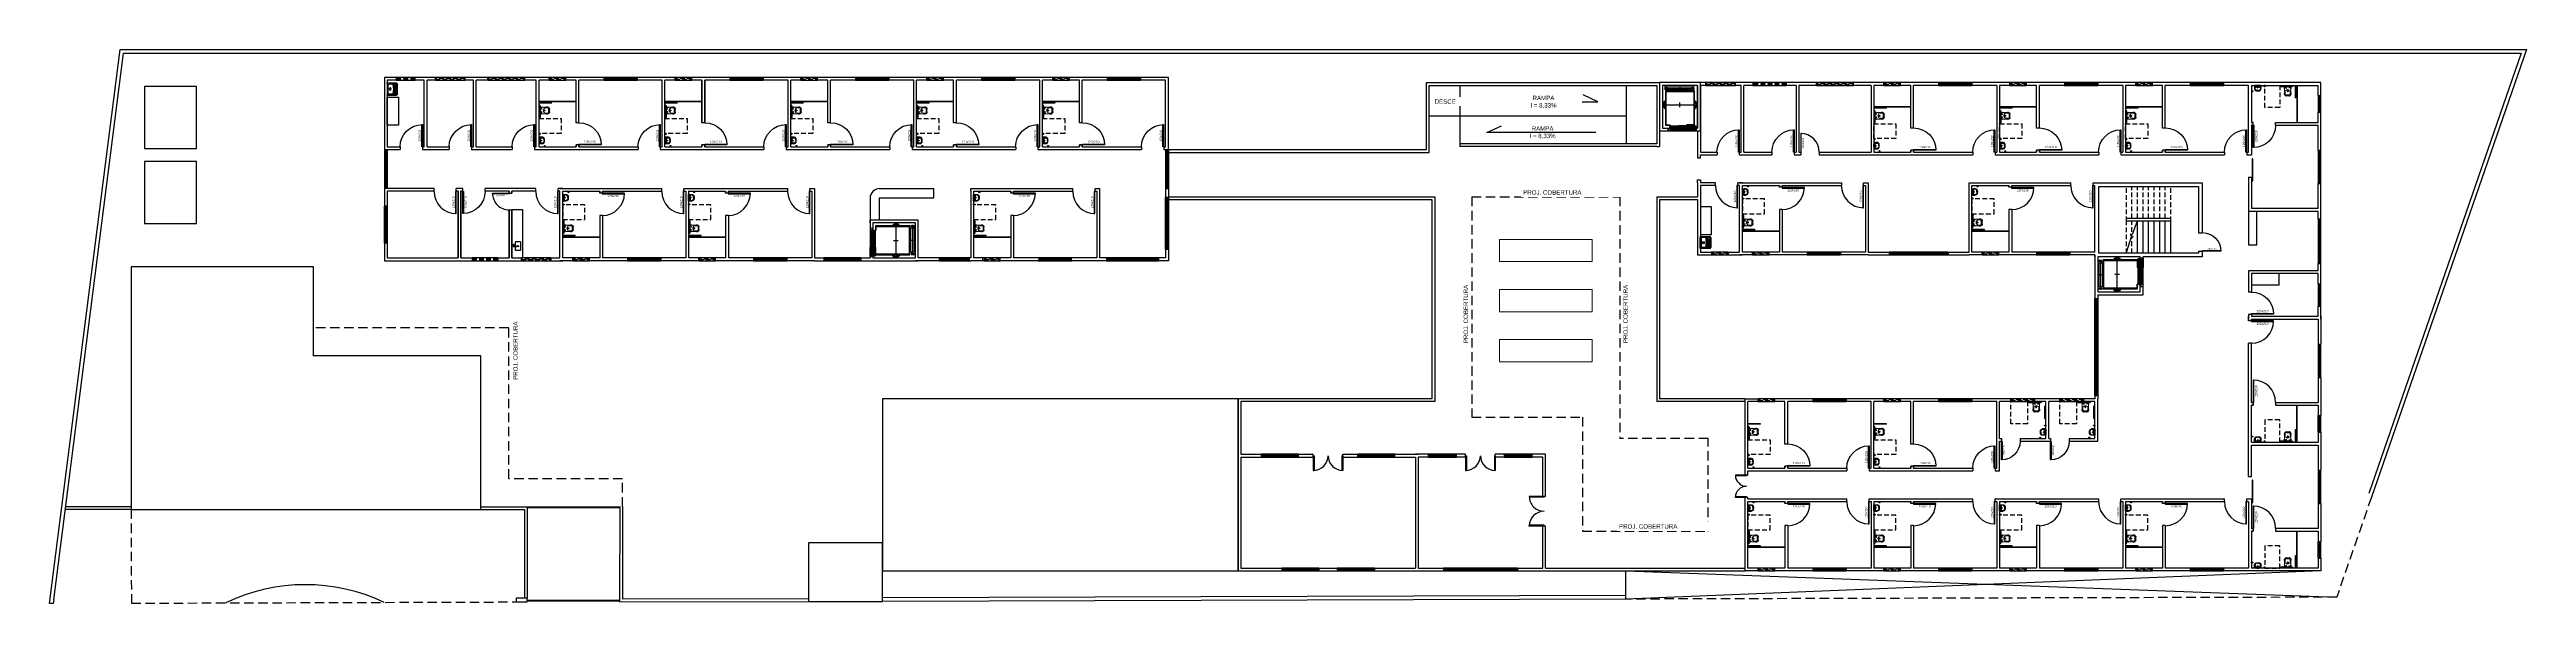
# Model space of a CAD drawing. Header units: centimetres. Extents: x 30244 to 591333, y -111940 to 104227.
# Drawn here: x 365924 to 379306, y 2200 to 5190 of the extents above; entities that cross this region are included whole.
import ezdxf
from ezdxf.enums import TextEntityAlignment as Align

# ---------------------------------------------------------------- set-up
doc = ezdxf.new("R2010")
doc.units = ezdxf.units.CM
doc.header["$LTSCALE"] = 4
for name, pattern in [('DASHED2', [9.525, 6.35, -3.175]), ('HIDDEN', [9.525, 6.35, -3.175]), ('HIDDENX2', [19.05, 12.7, -6.35]), ('LTYPE_4', [112.5, 56.25, -56.25]), ('LTYPE_6', [168.75, 112.5, -28.125, 0, -28.125])]:
    doc.linetypes.add(name, pattern=pattern)
for name, color, linetype in [('0.1', 1, 'Continuous'), ('0.2', 2, 'Continuous'), ('0.4', 4, 'Continuous'), ('0.6', 6, 'Continuous'), ('001-MOBILIA', 253, 'Continuous'), ('02-CONT', 2, 'Continuous'), ('03-CONT', 3, 'Continuous'), ('08', 8, 'Continuous'), ('C-TEXTO-02', 2, 'Continuous'), ('PDF1_PH - Metal', 253, 'Continuous'), ('PROJEÇÕES', 1, 'DASHED2'), ('VISTA3', 3, 'Continuous')]:
    doc.layers.add(name, color=color, linetype=linetype)
doc.layers.add('PDF1_PH - Alv Construir', color=6, linetype='Continuous', lineweight=40)
doc.styles.add('2mm 1-50', font='arial.ttf', dxfattribs={"height": 0.1})
doc.styles.add('Símbolos', font='ERASLGHT.TTF')

# ---------------------------------------------------------------- blocks, each defined once
blk = doc.blocks.new('1_00e')
blk.add_lwpolyline([(-28, -52), (-25, -52), (-25, 48), (-28, 48)], close=True)
at = {"color": 1}
blk.add_arc((-28, -52), 100, 0, 90, dxfattribs=at)
blk = doc.blocks.new('90d')
blk.add_lwpolyline([(-5, -84), (-5, 6), (-2, 6), (-2, -84)], close=True)
at = {"color": 1}
blk.add_arc((-2, -84), 90, 90, 180, dxfattribs=at)
blk = doc.blocks.new('Barra 3')
at = {"layer": 'PDF1_PH - Metal', "lineweight": 9}
for points in [[(19245, 25720), (19252, 25720), (19252, 25719), (19245, 25719)], [(19315, 25720), (19322, 25720), (19322, 25719), (19315, 25719)]]:
    blk.add_lwpolyline(points, close=True, dxfattribs=at)
for points in [[(19246, 25718), (19246, 25719)], [(19251, 25718), (19251, 25719)], [(19253, 25716), (19315, 25716)], [(19253, 25712), (19315, 25712)], [(19316, 25718), (19316, 25719)], [(19321, 25718), (19321, 25719)]]:
    blk.add_lwpolyline(points, dxfattribs=at)
for centre, radius, start, end in [((19253, 25719), 7.08, 188.6936, 267.1299), ((19253, 25718), 2.3, 183.7735, 266.2236), ((19314, 25718), 6.22, 270.0361, 357.9477), ((19314, 25718), 2.29, 284.5016, 358.1815)]:
    blk.add_arc(centre, radius, start, end, dxfattribs=at)
blk = doc.blocks.new('bacia sanit')
at = {"layer": 'PDF1_PH - Metal', "lineweight": 9}
for points in [[(16862, 24756), (16857, 24756)], [(16862, 24750), (16857, 24750)], [(16862, 24746), (16862, 24746), (16862, 24760), (16862, 24761)], [(16863, 24747), (16863, 24747), (16863, 24747), (16864, 24747), (16864, 24747), (16864, 24753), (16864, 24759), (16864, 24759), (16863, 24759), (16863, 24759)], [(16863, 24758), (16863, 24758), (16863, 24757), (16863, 24749), (16863, 24748), (16863, 24748)], [(16874, 24771), (16899, 24771)], [(16899, 24735), (16874, 24735)], [(16884, 24750), (16884, 24750), (16884, 24750), (16884, 24751), (16884, 24751), (16884, 24752), (16884, 24752), (16884, 24753), (16884, 24753), (16884, 24753), (16884, 24754), (16884, 24754), (16884, 24755), (16884, 24755), (16884, 24756), (16884, 24756), (16884, 24756)], [(16889, 24767), (16890, 24767), (16890, 24767), (16890, 24767), (16891, 24767), (16899, 24767), (16900, 24767), (16900, 24767), (16901, 24767), (16901, 24767), (16902, 24767)], [(16902, 24739), (16901, 24739), (16901, 24739), (16900, 24739), (16899, 24739), (16891, 24739), (16890, 24739), (16890, 24739), (16890, 24739), (16889, 24739)], [(16913, 24763), (16908, 24763)], [(16908, 24761), (16913, 24761), (16913, 24761)], [(16908, 24761), (16908, 24761), (16908, 24760), (16908, 24760), (16908, 24759), (16908, 24759), (16908, 24759), (16908, 24758), (16908, 24758), (16908, 24757), (16908, 24757), (16908, 24756)], [(16908, 24756), (16908, 24756), (16908, 24756), (16908, 24755), (16908, 24755), (16908, 24754), (16908, 24754), (16908, 24753), (16908, 24753), (16908, 24753), (16908, 24752), (16908, 24752), (16908, 24751), (16908, 24751), (16908, 24750)], [(16908, 24750), (16908, 24750), (16908, 24749), (16908, 24749), (16908, 24748), (16908, 24748), (16908, 24747), (16908, 24747), (16908, 24747), (16908, 24746), (16908, 24746), (16908, 24745), (16908, 24745)], [(16908, 24745), (16913, 24745), (16913, 24745)], [(16908, 24745), (16913, 24745), (16913, 24745)], [(16913, 24743), (16908, 24743)], [(16913, 24761), (16913, 24761), (16913, 24760), (16913, 24760), (16913, 24759), (16913, 24759), (16913, 24759), (16913, 24758), (16913, 24758), (16913, 24757), (16913, 24757), (16913, 24756), (16913, 24756), (16913, 24756), (16913, 24755), (16913, 24755), (16913, 24754), (16913, 24754), (16913, 24753), (16913, 24753), (16913, 24753), (16913, 24752), (16913, 24752), (16913, 24751), (16913, 24751), (16913, 24750), (16913, 24750), (16913, 24750), (16913, 24749), (16913, 24749), (16913, 24748), (16913, 24748), (16913, 24747), (16913, 24747), (16913, 24747), (16913, 24746), (16913, 24746), (16913, 24745), (16913, 24745)]]:
    blk.add_lwpolyline(points, dxfattribs=at)
at = {"layer": 'PDF1_PH - Metal', "lineweight": 211}
blk.add_lwpolyline([(16889, 24753), (16889, 24753), (16889, 24753)], dxfattribs=at)
for points in [[(16913, 24761, 0.086524), (16913, 24764, 0.264906), (16899, 24771)], [(16913, 24745, -0.086524), (16913, 24742, -0.264906), (16899, 24735)]]:
    blk.add_lwpolyline(points, format="xyb", dxfattribs=at)
at = {"layer": 'PDF1_PH - Metal', "lineweight": 9}
blk.add_circle((16871, 24761), 0.643, dxfattribs=at)
at = {"layer": 'PDF1_PH - Metal', "lineweight": 211}
blk.add_circle((16871, 24745), 0.643, dxfattribs=at)
for centre, radius, start, end in [((16865, 24760), 3.2, 88.1661, 164.6032), ((16865, 24746), 3.06, 177.2926, 274.2593), ((16891, 24757), 26.5, 161.0139, 177.0973), ((16892, 24750), 28, 184.427, 198.8013), ((16874, 24762), 8.95, 90.3217, 157.8056), ((16875, 24745), 10.5, 204.627, 261.8049), ((16885, 26015), 1260, 269.9347, 270.0653), ((16885, 23701), 1050, 89.9217, 90.0783), ((16887, 24753), 2.59, 275.8679, 84.1321)]:
    blk.add_arc(centre, radius, start, end, dxfattribs=at)
at = {"layer": 'PDF1_PH - Metal', "lineweight": 9}
for centre, radius, start, end in [((16863, 24758), 0.429, 90, 180), ((16863, 24748), 0.429, 180, 270), ((16894, 24753), 14.7, 110.9822, 249.0178), ((16902, 24760), 6.91, 11.172, 90.6439), ((16902, 24746), 6.91, 269.3561, 348.828)]:
    blk.add_arc(centre, radius, start, end, dxfattribs=at)
blk = doc.blocks.new('L.51_P')
at = {"layer": '08'}
for p, q in [((-250, 0), (-249, 0)), ((-249, 0), (249, 0)), ((250, 0), (249, 0)), ((-269, -260), (-269, -260)), ((-262, -36), (-262, -36)), ((-259, -9), (-259, -9)), ((-226, -95), (-224, -63)), ((-226, -95), (-225, -95)), ((-225, -95), (-224, -63)), ((-216, -329), (-216, -329)), ((-189, -140), (-140, -129)), ((-161, -28), (-161, -28)), ((0, -12), (0, -12)), ((189, -140), (140, -129)), ((161, -28), (161, -28)), ((216, -329), (216, -329)), ((226, -95), (224, -63)), ((225, -95), (224, -63)), ((226, -95), (225, -95)), ((259, -9), (259, -9)), ((262, -36), (262, -36)), ((269, -260), (269, -260))]:
    blk.add_line(p, q, dxfattribs=at)
at = {"layer": '08', "ltscale": 27.502596}
for centre in [(-100, -59), (100, -59)]:
    blk.add_circle(centre, 19, dxfattribs=at)
at = {"layer": '08'}
for centre, radius, start, end in [((10, -800), 688, 94.61605, 102.65503), ((0, -61), 19, 90, 270), ((0, -61), 19, 270, 90), ((-10, -800), 688, 77.34497, 85.38395)]:
    blk.add_arc(centre, radius, start, end, dxfattribs=at)
for centre, major_axis, ratio, start_param, end_param in [((-178, -187), (-49.3, 11.1), 0.9999713, 0.1335251, 0.2108724), ((-238, -179), (-7.5, 6.62), 0.9937452, 3.7330462, 3.8628593), ((-237, -179), (8.41, 5.42), 0.9885196, 5.5633013, 5.6999785), ((0, -187), (-22.7, 2), 0.9924994, 0.0726091, 0.2002752), ((0, -187), (-22.5, 0.5), 0.9916707, 5.2535481, 5.2995697), ((0, -187), (-22.5, 0.9), 0.9921692, 5.2553371, 5.2719597), ((0, -187), (22.5, 0.5), 0.9916707, 0.9836156, 1.0296372), ((0, -187), (22.5, 0.9), 0.9921692, 1.0112256, 1.0278483), ((0, -187), (22.7, 2), 0.9924994, 6.0829101, 6.2105762), ((178, -187), (49.3, 11.1), 0.9999713, 6.0723129, 6.1496602)]:
    blk.add_ellipse(centre, major_axis=major_axis, ratio=ratio, start_param=start_param, end_param=end_param, dxfattribs=at)
for points, degree, knots in [([(-259, -9), (-259, -8), (-259, -7), (-258, -5), (-258, -4), (-256, -3), (-255, -2), (-254, -1), (-253, 0), (-251, 0), (-250, 0), (-250, 0)], 3, [0, 0, 0, 0, 0.2792277, 0.2792277, 0.6097434, 0.6097434, 0.9337533, 0.9337533, 1.2524277, 1.2524277, 1.4486248, 1.4486248, 1.4486248, 1.4486248]), ([(250, 0), (251, 0), (252, 0), (254, -1), (255, -1), (256, -3), (257, -3), (258, -5), (259, -6), (259, -8), (259, -8), (259, -9)], 3, [0, 0, 0, 0, 0.3178136, 0.3178136, 0.6306226, 0.6306226, 0.9465388, 0.9465388, 1.2670488, 1.2670488, 1.448529, 1.448529, 1.448529, 1.448529]), ([(-262, -36), (-262, -36), (-262, -37), (-262, -37), (-263, -40), (-263, -43), (-263, -45), (-263, -47), (-263, -48), (-263, -50), (-264, -53), (-264, -56), (-264, -59), (-265, -70), (-265, -80), (-266, -91), (-266, -102), (-267, -112), (-267, -123), (-267, -125), (-267, -128), (-268, -131), (-268, -133), (-268, -136), (-268, -138), (-268, -152), (-269, -166), (-269, -179), (-269, -183), (-269, -188), (-269, -192), (-270, -196), (-270, -200), (-270, -204), (-270, -221), (-270, -239), (-269, -257), (-269, -258), (-269, -259), (-269, -260)], 3, [171.9865809, 171.9865809, 171.9865809, 171.9865809, 172.7474918, 172.7474918, 172.7474918, 184.8419534, 184.8419534, 184.8419534, 191.4740693, 191.4740693, 191.4740693, 204.4163297, 204.4163297, 204.4163297, 249.640497, 249.640497, 249.640497, 294.8646644, 294.8646644, 294.8646644, 305.9122775, 305.9122775, 305.9122775, 316.9598907, 316.9598907, 316.9598907, 374.3211337, 374.3211337, 374.3211337, 391.6897802, 391.6897802, 391.6897802, 408.1405898, 408.1405898, 408.1405898, 482.9296389, 482.9296389, 482.9296389, 486.8399649, 486.8399649, 486.8399649, 486.8399649]), ([(-269, -260), (-270, -239), (-270, -219), (-269, -173), (-268, -148), (-267, -104), (-266, -85), (-264, -60), (-264, -54), (-263, -46), (-263, -45), (-263, -42), (-263, -40), (-263, -38), (-262, -38), (-262, -37), (-262, -37), (-262, -36), (-262, -36), (-262, -36), (-262, -36), (-262, -36)], 3, [0, 0, 0, 0, 6.2075736, 6.2075736, 13.6571314, 13.6571314, 19.4589272, 19.4589272, 21.2492902, 21.2492902, 21.7261901, 21.7261901, 22.1641806, 22.1641806, 22.3930528, 22.3930528, 22.5500167, 22.5500167, 22.7065546, 22.7065546, 22.8002869, 22.8002869, 22.8002869, 22.8002869]), ([(-62, -461), (-92, -458), (-123, -454), (-171, -438), (-189, -430), (-214, -410), (-222, -401), (-236, -382), (-242, -373), (-251, -352), (-255, -341), (-260, -323), (-261, -316), (-263, -309)], 3, [0, 0, 0, 0, 9.188374, 9.188374, 15.0344105, 15.0344105, 18.7139729, 18.7139729, 21.9934109, 21.9934109, 25.5407664, 25.5407664, 27.6245342, 27.6245342, 27.6245342, 27.6245342]), ([(-228, -173), (-228, -172), (-228, -172), (-228, -172), (-228, -171), (-228, -170), (-228, -169), (-228, -167), (-228, -164), (-228, -163), (-228, -160), (-228, -158), (-228, -157), (-228, -154), (-228, -151), (-228, -150), (-228, -148), (-228, -146), (-228, -146), (-228, -143), (-228, -141), (-228, -139), (-228, -135), (-228, -131), (-228, -129), (-227, -125), (-227, -121), (-227, -119), (-227, -113), (-226, -108), (-226, -105), (-226, -101), (-226, -97), (-226, -97), (-226, -96), (-226, -96), (-226, -95), (-226, -95), (-226, -95)], 5, [546.2491883, 546.2491883, 546.2491883, 546.2491883, 546.2491883, 546.2491883, 546.7739127, 546.7739127, 546.7739127, 554.2876537, 554.2876537, 554.2876537, 563.8753114, 563.8753114, 563.8753114, 572.1696704, 572.1696704, 572.1696704, 583.4267604, 583.4267604, 583.4267604, 585.7261644, 585.7261644, 585.7261644, 600.3707662, 600.3707662, 600.3707662, 613.0693181, 613.0693181, 613.0693181, 629.1440404, 629.1440404, 629.1440404, 652.0587641, 652.0587641, 652.0587641, 654.9214647, 654.9214647, 654.9214647, 656.5484238, 656.5484238, 656.5484238, 656.5484238, 656.5484238, 656.5484238]), ([(-225, -95), (-226, -99), (-226, -103), (-226, -107), (-226, -111), (-227, -115), (-227, -119), (-227, -123), (-228, -127), (-228, -131), (-228, -134), (-228, -136), (-228, -139), (-228, -141), (-228, -142), (-228, -144)], 3, [161.3393449, 161.3393449, 161.3393449, 161.3393449, 177.7748404, 177.7748404, 177.7748404, 195.1190769, 195.1190769, 195.1190769, 212.3532287, 212.3532287, 212.3532287, 223.7728366, 223.7728366, 223.7728366, 230.4263933, 230.4263933, 230.4263933, 230.4263933]), ([(-228, -144), (-228, -145), (-228, -145), (-228, -146), (-228, -146), (-228, -146), (-228, -146), (-228, -148), (-228, -150), (-228, -152), (-228, -153), (-228, -154), (-228, -155), (-228, -157), (-228, -158), (-228, -160), (-228, -160), (-228, -160), (-228, -160)], 3, [0, 0, 0, 0, 2.396491, 2.396491, 2.396491, 3.1953986, 3.1953986, 3.1953986, 10.963495, 10.963495, 10.963495, 15.6098728, 15.6098728, 15.6098728, 22.2328933, 22.2328933, 22.2328933, 22.4708667, 22.4708667, 22.4708667, 22.4708667]), ([(-228, -173), (-228, -172), (-228, -172), (-228, -172), (-228, -170), (-228, -167), (-228, -165), (-228, -162), (-228, -160)], 5, [-26.0039098, -26.0039098, -26.0039098, -26.0039098, -26.0039098, -26.0039098, -25.7336946, -25.7336946, -25.7336946, -13.019576, -13.019576, -13.019576, -13.019576, -13.019576, -13.019576]), ([(-228, -181), (-228, -181), (-228, -180), (-228, -180), (-228, -178), (-228, -177), (-228, -176), (-228, -175), (-228, -175), (-228, -174), (-228, -174), (-228, -173), (-228, -173), (-228, -173), (-228, -173), (-228, -173), (-228, -173), (-228, -173)], 5, [532.0790539, 532.0790539, 532.0790539, 532.0790539, 532.0790539, 532.0790539, 536.5674876, 536.5674876, 536.5674876, 541.0603639, 541.0603639, 541.0603639, 543.3103979, 543.3103979, 543.3103979, 544.4354452, 544.4354452, 544.4354452, 544.8304556, 544.8304556, 544.8304556, 544.8304556, 544.8304556, 544.8304556]), ([(-227, -179), (-227, -179), (-227, -179), (-227, -179), (-227, -179), (-227, -179), (-228, -179), (-228, -179), (-228, -179), (-228, -179), (-228, -179), (-228, -179), (-228, -179), (-228, -179), (-228, -179), (-228, -179), (-228, -179), (-228, -179), (-228, -179), (-228, -179), (-228, -179), (-228, -179), (-228, -179), (-228, -179), (-228, -179), (-228, -179), (-228, -179), (-228, -179), (-228, -179), (-228, -179), (-228, -179), (-228, -179), (-228, -179), (-228, -179), (-228, -179), (-228, -179), (-228, -179), (-228, -179), (-228, -179), (-228, -179), (-228, -179), (-228, -179), (-228, -179), (-228, -179), (-228, -179), (-228, -179)], 3, [86.6062655, 86.6062655, 86.6062655, 86.6062655, 87.7286413, 87.7286413, 87.7286413, 90.455187, 90.455187, 90.455187, 92.3796282, 92.3796282, 92.3796282, 93.3418485, 93.3418485, 93.3418485, 93.8229597, 93.8229597, 93.8229597, 94.0635156, 94.0635156, 94.0635156, 94.3040719, 94.3040719, 94.3040719, 94.4488557, 94.4488557, 94.4488557, 94.7267542, 94.7267542, 94.7267542, 94.8659503, 94.8659503, 94.8659503, 95.0051464, 95.0051464, 95.0051464, 95.5215074, 95.5215074, 95.5215074, 95.7796879, 95.7796879, 95.7796879, 95.9760469, 95.9760469, 95.9760469, 96.0378671, 96.0378671, 96.0378671, 96.0378671]), ([(-228, -179), (-228, -179), (-228, -179), (-228, -180), (-228, -180), (-228, -180), (-228, -180), (-228, -180), (-228, -180), (-228, -181), (-228, -181), (-228, -181), (-228, -181), (-228, -181), (-228, -181), (-228, -181)], 3, [95.8673285, 95.8673285, 95.8673285, 95.8673285, 97.5886597, 97.5886597, 97.5886597, 102.9786192, 102.9786192, 102.9786192, 105.8449407, 105.8449407, 105.8449407, 108.5014146, 108.5014146, 108.5014146, 109.4277343, 109.4277343, 109.4277343, 109.4277343]), ([(-228, -182), (-228, -182), (-228, -182), (-228, -182), (-228, -182), (-228, -182), (-228, -181)], 3, [11.1704758, 11.1704758, 11.1704758, 11.1704758, 15.411887, 15.411887, 15.411887, 21.2045472, 21.2045472, 21.2045472, 21.2045472]), ([(-227, -181), (-228, -181), (-228, -181), (-228, -181), (-228, -181), (-228, -181), (-228, -181), (-228, -181), (-228, -181), (-228, -181), (-228, -181), (-228, -181), (-228, -181), (-228, -181), (-228, -181), (-228, -181), (-228, -181), (-228, -181), (-228, -181), (-228, -181), (-228, -181), (-228, -181), (-228, -181), (-228, -181), (-228, -181), (-228, -181), (-228, -181), (-228, -181)], 3, [86.6062655, 86.6062655, 86.6062655, 86.6062655, 91.112306, 91.112306, 91.112306, 94.3040719, 94.3040719, 94.3040719, 94.4488557, 94.4488557, 94.4488557, 94.7267542, 94.7267542, 94.7267542, 95.0051464, 95.0051464, 95.0051464, 95.5215074, 95.5215074, 95.5215074, 95.7796879, 95.7796879, 95.7796879, 95.9760469, 95.9760469, 95.9760469, 96.0378196, 96.0378196, 96.0378196, 96.0378196]), ([(-228, -181), (-228, -181), (-228, -181), (-228, -181), (-228, -181), (-228, -181), (-228, -181), (-228, -181), (-228, -181), (-228, -181), (-228, -181), (-228, -181), (-228, -181), (-228, -181), (-228, -181), (-228, -181), (-228, -181), (-228, -181), (-228, -181), (-228, -181), (-228, -182), (-228, -182), (-228, -182), (-228, -182), (-228, -182)], 3, [0.000033, 0.000033, 0.000033, 0.000033, 1.8984014, 1.8984014, 1.8984014, 2.3707611, 2.3707611, 2.3707611, 3.8232359, 3.8232359, 3.8232359, 5.7581489, 5.7581489, 5.7581489, 9.5922022, 9.5922022, 9.5922022, 9.856292, 9.856292, 9.856292, 15.2762438, 15.2762438, 15.2762438, 18.9937198, 18.9937198, 18.9937198, 18.9937198]), ([(-189, -140), (-196, -141), (-203, -144), (-208, -149), (-211, -151), (-213, -153), (-216, -156), (-216, -156), (-216, -156), (-216, -156), (-221, -163), (-225, -170), (-227, -178), (-227, -179), (-227, -179), (-227, -180)], 3, [18.5938609, 18.5938609, 18.5938609, 18.5938609, 48.6208191, 48.6208191, 48.6208191, 61.9879594, 61.9879594, 61.9879594, 63.5936009, 63.5936009, 63.5936009, 96.3181726, 96.3181726, 96.3181726, 99.127558, 99.127558, 99.127558, 99.127558]), ([(-227, -179), (-227, -180), (-227, -180), (-227, -180), (-227, -180), (-227, -180), (-227, -180), (-227, -180), (-227, -180), (-227, -180), (-227, -180), (-227, -180), (-227, -180), (-227, -180), (-227, -180), (-227, -180), (-227, -180), (-227, -180), (-227, -180), (-227, -180), (-227, -180), (-227, -180), (-227, -180), (-227, -180), (-227, -180)], 3, [0, 0, 0, 0, 0.14446453, 0.14446453, 0.14446453, 0.15384155, 0.15384155, 0.15384155, 0.23281006, 0.23281006, 0.23281006, 0.27205519, 0.27205519, 0.27205519, 0.29452897, 0.29452897, 0.29452897, 0.31952484, 0.31952484, 0.31952484, 0.34503333, 0.34503333, 0.34503333, 0.36424564, 0.36424564, 0.36424564, 0.36424564]), ([(-227, -181), (-227, -181), (-227, -181), (-227, -181), (-227, -181), (-227, -181), (-227, -181), (-227, -181), (-227, -180), (-227, -180), (-227, -180), (-227, -180), (-227, -180), (-227, -180), (-227, -180), (-227, -180), (-227, -180), (-227, -180), (-227, -180)], 3, [0, 0, 0, 0, 3.9481316, 3.9481316, 3.9481316, 6.9070981, 6.9070981, 6.9070981, 9.4856744, 9.4856744, 9.4856744, 10.6864919, 10.6864919, 10.6864919, 11.8873095, 11.8873095, 11.8873095, 12.7085646, 12.7085646, 12.7085646, 12.7085646]), ([(-224, -63), (-224, -58), (-222, -53), (-219, -48), (-217, -45), (-214, -42), (-210, -40), (-208, -38), (-204, -37), (-201, -36)], 3, [10.9132887, 10.9132887, 10.9132887, 10.9132887, 33.9603278, 33.9603278, 33.9603278, 50.289489, 50.289489, 50.289489, 65.056953, 65.056953, 65.056953, 65.056953]), ([(-201, -36), (-205, -37), (-210, -39), (-214, -42), (-219, -47), (-222, -55), (-223, -57), (-224, -60), (-224, -63)], 5, [7.912422, 7.912422, 7.912422, 7.912422, 7.912422, 7.912422, 31.9913462, 31.9913462, 31.9913462, 47.4531597, 47.4531597, 47.4531597, 47.4531597, 47.4531597, 47.4531597]), ([(-216, -329), (-215, -331), (-215, -332), (-214, -334), (-213, -338), (-211, -343), (-209, -347), (-206, -353), (-202, -359), (-198, -365), (-195, -370), (-191, -375), (-186, -379), (-180, -385), (-173, -390), (-165, -395), (-159, -398), (-153, -401), (-146, -404), (-141, -406), (-136, -407), (-130, -409)], 3, [544.2918769, 544.2918769, 544.2918769, 544.2918769, 550.8725335, 550.8725335, 550.8725335, 571.7800576, 571.7800576, 571.7800576, 601.0389206, 601.0389206, 601.0389206, 628.3922974, 628.3922974, 628.3922974, 666.1578424, 666.1578424, 666.1578424, 694.9130848, 694.9130848, 694.9130848, 718.4475914, 718.4475914, 718.4475914, 718.4475914]), ([(0, -12), (-60, -12), (-120, -19), (-180, -31), (-187, -33), (-194, -34), (-201, -36)], 3, [460.2532523, 460.2532523, 460.2532523, 460.2532523, 715.7620912, 715.7620912, 715.7620912, 745.806363, 745.806363, 745.806363, 745.806363]), ([(-201, -36), (-177, -30), (-152, -25), (-128, -21), (-94, -17), (-61, -14), (-52, -14), (-43, -13), (-34, -13)], 5, [234.918202, 234.918202, 234.918202, 234.918202, 234.918202, 234.918202, 410.5497479, 410.5497479, 410.5497479, 473.9148254, 473.9148254, 473.9148254, 473.9148254, 473.9148254, 473.9148254]), ([(-63, -420), (-71, -420), (-79, -419), (-87, -418), (-95, -416), (-103, -415), (-110, -414), (-117, -412), (-124, -411), (-130, -409)], 3, [54.852513, 54.852513, 54.852513, 54.852513, 88.4765225, 88.4765225, 88.4765225, 122.1681551, 122.1681551, 122.1681551, 151.1027913, 151.1027913, 151.1027913, 151.1027913]), ([(-50, -422), (-53, -421), (-55, -421), (-58, -421), (-61, -421), (-63, -420), (-63, -420), (-63, -420), (-63, -420)], 5, [11.1841173, 11.1841173, 11.1841173, 11.1841173, 11.1841173, 11.1841173, 30.0723913, 30.0723913, 30.0723913, 30.4571168, 30.4571168, 30.4571168, 30.4571168, 30.4571168, 30.4571168]), ([(0, -424), (-15, -424), (-31, -423), (-46, -422), (-47, -422), (-49, -422), (-50, -422)], 3, [0, 0, 0, 0, 65.3176808, 65.3176808, 65.3176808, 70.9585247, 70.9585247, 70.9585247, 70.9585247]), ([(-45, -114), (-41, -114), (-37, -114), (-32, -113), (-28, -113), (-24, -113), (-20, -113), (-13, -112), (-7, -112), (0, -112)], 3, [388.4547663, 388.4547663, 388.4547663, 388.4547663, 406.3849072, 406.3849072, 406.3849072, 424.4009475, 424.4009475, 424.4009475, 452.6965433, 452.6965433, 452.6965433, 452.6965433]), ([(-34, -13), (-30, -13), (-26, -13), (-22, -13), (-15, -12), (-8, -12), (-2, -12), (-1, -12), (-1, -12), (0, -12)], 3, [59.3477843, 59.3477843, 59.3477843, 59.3477843, 76.6174448, 76.6174448, 76.6174448, 106.1296524, 106.1296524, 106.1296524, 108.4187665, 108.4187665, 108.4187665, 108.4187665]), ([(-12, -168), (-12, -168), (-12, -168), (-12, -168), (-12, -168), (-12, -168), (-12, -168), (-15, -170), (-18, -173), (-20, -175), (-21, -179), (-22, -183), (-22, -184), (-22, -185), (-22, -186), (-22, -186), (-22, -186), (-22, -186), (-22, -186), (-22, -186), (-22, -187)], 5, [23.6773657, 23.6773657, 23.6773657, 23.6773657, 23.6773657, 23.6773657, 23.6977835, 23.6977835, 23.6977835, 25.1173949, 25.1173949, 25.1173949, 50.5943749, 50.5943749, 50.5943749, 58.0072173, 58.0072173, 58.0072173, 58.5367063, 58.5367063, 58.5367063, 59.0556142, 59.0556142, 59.0556142, 59.0556142, 59.0556142, 59.0556142]), ([(-22, -189), (-22, -190), (-22, -190), (-22, -190), (-22, -194), (-20, -199), (-17, -202), (-16, -203), (-15, -203), (-15, -204), (-13, -206), (-10, -207), (-8, -208), (-5, -209), (-3, -209), (0, -209)], 3, [27.2458569, 27.2458569, 27.2458569, 27.2458569, 27.5979915, 27.5979915, 27.5979915, 49.7687755, 49.7687755, 49.7687755, 54.290067, 54.290067, 54.290067, 66.9132945, 66.9132945, 66.9132945, 79.5279138, 79.5279138, 79.5279138, 79.5279138]), ([(34, -13), (30, -13), (26, -13), (22, -13), (15, -12), (8, -12), (2, -12), (1, -12), (1, -12), (0, -12)], 3, [59.3477843, 59.3477843, 59.3477843, 59.3477843, 76.6174448, 76.6174448, 76.6174448, 106.1296524, 106.1296524, 106.1296524, 108.4187165, 108.4187165, 108.4187165, 108.4187165]), ([(0, -12), (60, -12), (120, -19), (180, -31), (187, -33), (194, -34), (201, -36)], 3, [460.2532275, 460.2532275, 460.2532275, 460.2532275, 715.7620402, 715.7620402, 715.7620402, 745.806363, 745.806363, 745.806363, 745.806363]), ([(45, -114), (41, -114), (37, -114), (32, -113), (28, -113), (24, -113), (20, -113), (13, -112), (7, -112), (0, -112)], 3, [388.4547663, 388.4547663, 388.4547663, 388.4547663, 406.3849072, 406.3849072, 406.3849072, 424.4009475, 424.4009475, 424.4009475, 452.6965433, 452.6965433, 452.6965433, 452.6965433]), ([(22, -189), (22, -190), (22, -190), (22, -190), (22, -194), (20, -199), (17, -202), (16, -203), (15, -203), (15, -204), (13, -206), (10, -207), (8, -208), (5, -209), (3, -209), (0, -209)], 3, [27.2458569, 27.2458569, 27.2458569, 27.2458569, 27.5979915, 27.5979915, 27.5979915, 49.7687755, 49.7687755, 49.7687755, 54.290067, 54.290067, 54.290067, 66.9132945, 66.9132945, 66.9132945, 79.5285652, 79.5285652, 79.5285652, 79.5285652]), ([(0, -424), (15, -424), (31, -423), (46, -422), (47, -422), (49, -422), (50, -422)], 3, [0, 0, 0, 0, 65.3176808, 65.3176808, 65.3176808, 70.9585247, 70.9585247, 70.9585247, 70.9585247]), ([(12, -168), (12, -168), (12, -168), (12, -168), (12, -168), (12, -168), (12, -168), (15, -170), (18, -173), (20, -175), (21, -179), (22, -183), (22, -184), (22, -185), (22, -186), (22, -186), (22, -186), (22, -186), (22, -186), (22, -186), (22, -187)], 5, [23.6773657, 23.6773657, 23.6773657, 23.6773657, 23.6773657, 23.6773657, 23.6977835, 23.6977835, 23.6977835, 25.1173949, 25.1173949, 25.1173949, 50.5943749, 50.5943749, 50.5943749, 58.0072173, 58.0072173, 58.0072173, 58.5367063, 58.5367063, 58.5367063, 59.0556142, 59.0556142, 59.0556142, 59.0556142, 59.0556142, 59.0556142]), ([(201, -36), (177, -30), (152, -25), (128, -21), (94, -17), (61, -14), (52, -14), (43, -13), (34, -13)], 5, [234.918202, 234.918202, 234.918202, 234.918202, 234.918202, 234.918202, 410.5497479, 410.5497479, 410.5497479, 473.9148254, 473.9148254, 473.9148254, 473.9148254, 473.9148254, 473.9148254]), ([(50, -422), (53, -421), (55, -421), (58, -421), (61, -421), (63, -420), (63, -420), (63, -420), (63, -420)], 5, [11.1841173, 11.1841173, 11.1841173, 11.1841173, 11.1841173, 11.1841173, 30.0723913, 30.0723913, 30.0723913, 30.4571168, 30.4571168, 30.4571168, 30.4571168, 30.4571168, 30.4571168]), ([(263, -309), (259, -326), (255, -343), (242, -373), (234, -386), (217, -407), (208, -415), (190, -428), (180, -433), (159, -442), (148, -446), (123, -453), (109, -455), (84, -459), (73, -460), (62, -461)], 3, [0, 0, 0, 0, 5.2168786, 5.2168786, 9.7021984, 9.7021984, 13.2381292, 13.2381292, 16.5186499, 16.5186499, 20.0815076, 20.0815076, 24.3551613, 24.3551613, 27.647025, 27.647025, 27.647025, 27.647025]), ([(63, -420), (71, -420), (79, -419), (87, -418), (95, -416), (103, -415), (110, -414), (117, -412), (124, -411), (130, -409)], 3, [54.852513, 54.852513, 54.852513, 54.852513, 88.4765225, 88.4765225, 88.4765225, 122.1681551, 122.1681551, 122.1681551, 151.1027913, 151.1027913, 151.1027913, 151.1027913]), ([(216, -329), (215, -331), (215, -332), (214, -334), (213, -338), (211, -343), (209, -347), (206, -353), (202, -359), (198, -365), (195, -370), (191, -375), (186, -379), (180, -385), (173, -390), (165, -395), (159, -398), (153, -401), (146, -404), (141, -406), (136, -407), (130, -409)], 3, [544.2918769, 544.2918769, 544.2918769, 544.2918769, 550.8725335, 550.8725335, 550.8725335, 571.7800576, 571.7800576, 571.7800576, 601.0389206, 601.0389206, 601.0389206, 628.3922974, 628.3922974, 628.3922974, 666.1578424, 666.1578424, 666.1578424, 694.9130848, 694.9130848, 694.9130848, 718.4475914, 718.4475914, 718.4475914, 718.4475914]), ([(189, -140), (196, -141), (203, -144), (208, -149), (211, -151), (213, -153), (216, -156), (216, -156), (216, -156), (216, -156), (221, -163), (225, -170), (227, -178), (227, -179), (227, -179), (227, -180)], 3, [18.5938609, 18.5938609, 18.5938609, 18.5938609, 48.6208191, 48.6208191, 48.6208191, 61.9879594, 61.9879594, 61.9879594, 63.5936009, 63.5936009, 63.5936009, 96.3181726, 96.3181726, 96.3181726, 99.127558, 99.127558, 99.127558, 99.127558]), ([(224, -63), (224, -58), (222, -53), (219, -48), (217, -45), (214, -42), (210, -40), (208, -38), (204, -37), (201, -36)], 3, [10.9132887, 10.9132887, 10.9132887, 10.9132887, 33.9603278, 33.9603278, 33.9603278, 50.289489, 50.289489, 50.289489, 65.056953, 65.056953, 65.056953, 65.056953]), ([(201, -36), (206, -37), (211, -40), (215, -44), (217, -46), (218, -47), (219, -49), (222, -53), (224, -58), (224, -63)], 3, [7.9124236, 7.9124236, 7.9124236, 7.9124236, 25.1783692, 25.1783692, 25.1783692, 31.9913484, 31.9913484, 31.9913484, 47.4531597, 47.4531597, 47.4531597, 47.4531597]), ([(225, -95), (226, -99), (226, -103), (226, -107), (226, -111), (227, -115), (227, -119), (227, -123), (228, -127), (228, -131), (228, -134), (228, -136), (228, -139), (228, -141), (228, -142), (228, -144)], 3, [161.3393449, 161.3393449, 161.3393449, 161.3393449, 177.7748404, 177.7748404, 177.7748404, 195.1190769, 195.1190769, 195.1190769, 212.3532287, 212.3532287, 212.3532287, 223.7728366, 223.7728366, 223.7728366, 230.4263933, 230.4263933, 230.4263933, 230.4263933]), ([(225, -291), (227, -274), (229, -256), (229, -223), (229, -207), (229, -191)], 3, [0.0000017, 0.0000017, 0.0000017, 0.0000017, 5.2121456, 5.2121456, 10.0155358, 10.0155358, 10.0155358, 10.0155358]), ([(228, -173), (228, -172), (228, -172), (228, -172), (228, -171), (228, -170), (228, -169), (228, -167), (228, -164), (228, -163), (228, -160), (228, -158), (228, -157), (228, -154), (228, -151), (228, -150), (228, -148), (228, -146), (228, -146), (228, -143), (228, -141), (228, -139), (228, -135), (228, -131), (228, -129), (227, -125), (227, -121), (227, -119), (227, -113), (226, -108), (226, -105), (226, -101), (226, -97), (226, -97), (226, -96), (226, -96), (226, -95), (226, -95), (226, -95)], 5, [546.2491883, 546.2491883, 546.2491883, 546.2491883, 546.2491883, 546.2491883, 546.7739127, 546.7739127, 546.7739127, 554.2876537, 554.2876537, 554.2876537, 563.8753114, 563.8753114, 563.8753114, 572.1696704, 572.1696704, 572.1696704, 583.4267604, 583.4267604, 583.4267604, 585.7261644, 585.7261644, 585.7261644, 600.3707662, 600.3707662, 600.3707662, 613.0693181, 613.0693181, 613.0693181, 629.1440404, 629.1440404, 629.1440404, 652.0587641, 652.0587641, 652.0587641, 654.9214647, 654.9214647, 654.9214647, 656.5484238, 656.5484238, 656.5484238, 656.5484238, 656.5484238, 656.5484238]), ([(227, -181), (227, -181), (227, -181), (227, -181), (227, -181), (227, -181), (227, -181), (227, -181), (227, -180), (227, -180), (227, -180), (227, -180), (227, -180), (227, -180), (227, -180), (227, -180), (227, -180), (227, -180), (227, -180)], 3, [0, 0, 0, 0, 3.9481316, 3.9481316, 3.9481316, 6.9070981, 6.9070981, 6.9070981, 9.4856744, 9.4856744, 9.4856744, 10.6864919, 10.6864919, 10.6864919, 11.8873095, 11.8873095, 11.8873095, 12.7085646, 12.7085646, 12.7085646, 12.7085646]), ([(227, -181), (228, -181), (228, -181), (228, -181), (228, -181), (228, -181), (228, -181), (228, -181), (228, -181), (228, -181), (228, -181), (228, -181), (228, -181), (228, -181), (228, -181), (228, -181), (228, -181), (228, -181), (228, -181), (228, -181), (228, -181), (228, -181), (228, -181), (228, -181), (228, -181), (228, -181), (228, -181), (228, -181)], 3, [86.6062655, 86.6062655, 86.6062655, 86.6062655, 91.112306, 91.112306, 91.112306, 94.3040719, 94.3040719, 94.3040719, 94.4488557, 94.4488557, 94.4488557, 94.7267542, 94.7267542, 94.7267542, 95.0051464, 95.0051464, 95.0051464, 95.5215074, 95.5215074, 95.5215074, 95.7796879, 95.7796879, 95.7796879, 95.9760469, 95.9760469, 95.9760469, 96.0378196, 96.0378196, 96.0378196, 96.0378196]), ([(228, -144), (228, -145), (228, -145), (228, -146), (228, -146), (228, -146), (228, -146), (228, -148), (228, -150), (228, -152), (228, -153), (228, -154), (228, -155), (228, -157), (228, -158), (228, -160), (228, -160), (228, -160), (228, -160)], 3, [0, 0, 0, 0, 2.396491, 2.396491, 2.396491, 3.1953986, 3.1953986, 3.1953986, 10.963495, 10.963495, 10.963495, 15.6098728, 15.6098728, 15.6098728, 22.2328933, 22.2328933, 22.2328933, 22.4708667, 22.4708667, 22.4708667, 22.4708667]), ([(228, -173), (228, -172), (228, -172), (228, -172), (228, -170), (228, -167), (228, -165), (228, -162), (228, -160)], 5, [-26.0039098, -26.0039098, -26.0039098, -26.0039098, -26.0039098, -26.0039098, -25.7336946, -25.7336946, -25.7336946, -13.019576, -13.019576, -13.019576, -13.019576, -13.019576, -13.019576]), ([(228, -181), (228, -181), (228, -180), (228, -180), (228, -178), (228, -177), (228, -176), (228, -175), (228, -175), (228, -174), (228, -174), (228, -173), (228, -173), (228, -173), (228, -173), (228, -173), (228, -173), (228, -173)], 5, [532.0790539, 532.0790539, 532.0790539, 532.0790539, 532.0790539, 532.0790539, 536.5674876, 536.5674876, 536.5674876, 541.0603639, 541.0603639, 541.0603639, 543.3103979, 543.3103979, 543.3103979, 544.4354452, 544.4354452, 544.4354452, 544.8304556, 544.8304556, 544.8304556, 544.8304556, 544.8304556, 544.8304556]), ([(228, -182), (228, -182), (228, -182), (228, -182), (228, -182), (228, -182), (228, -181)], 3, [11.1704758, 11.1704758, 11.1704758, 11.1704758, 15.411887, 15.411887, 15.411887, 21.2045472, 21.2045472, 21.2045472, 21.2045472]), ([(228, -181), (228, -181), (228, -181), (228, -181), (228, -181), (228, -181), (228, -181), (228, -181), (228, -181), (228, -181), (228, -181), (228, -181), (228, -181), (228, -181), (228, -181), (228, -181), (228, -181), (228, -181), (228, -181), (228, -181), (228, -182), (228, -182), (228, -182), (228, -182), (228, -182)], 3, [0.000033, 0.000033, 0.000033, 0.000033, 1.8984014, 1.8984014, 1.8984014, 2.3707611, 2.3707611, 2.3707611, 3.8232359, 3.8232359, 3.8232359, 5.7581489, 5.7581489, 5.7581489, 9.5922022, 9.5922022, 9.5922022, 9.856292, 9.856292, 9.856292, 15.2762438, 15.2762438, 15.2762438, 18.9937198, 18.9937198, 18.9937198, 18.9937198]), ([(262, -36), (262, -36), (262, -37), (262, -37), (263, -40), (263, -43), (263, -45), (263, -47), (263, -48), (263, -50), (264, -53), (264, -56), (264, -59), (265, -70), (265, -80), (266, -91), (266, -102), (267, -112), (267, -123), (267, -125), (267, -128), (268, -131), (268, -133), (268, -136), (268, -138), (268, -152), (269, -166), (269, -179), (269, -183), (269, -188), (269, -192), (270, -196), (270, -200), (270, -204), (270, -221), (270, -239), (269, -257), (269, -258), (269, -259), (269, -260)], 3, [171.9865809, 171.9865809, 171.9865809, 171.9865809, 172.7474918, 172.7474918, 172.7474918, 184.8419534, 184.8419534, 184.8419534, 191.4740693, 191.4740693, 191.4740693, 204.4163297, 204.4163297, 204.4163297, 249.640497, 249.640497, 249.640497, 294.8646644, 294.8646644, 294.8646644, 305.9122775, 305.9122775, 305.9122775, 316.9598907, 316.9598907, 316.9598907, 374.3211337, 374.3211337, 374.3211337, 391.6897802, 391.6897802, 391.6897802, 408.1405898, 408.1405898, 408.1405898, 482.9296389, 482.9296389, 482.9296389, 486.8399649, 486.8399649, 486.8399649, 486.8399649]), ([(262, -36), (262, -36), (262, -36), (262, -36), (262, -36), (262, -37), (262, -37), (262, -37), (262, -37), (262, -38), (263, -39), (263, -40), (263, -40), (263, -42), (263, -43), (263, -47), (263, -49), (264, -58), (265, -65), (266, -86), (266, -101), (268, -141), (269, -168), (270, -216), (270, -238), (269, -260)], 3, [0.2128707, 0.2128707, 0.2128707, 0.2128707, 0.3077153, 0.3077153, 0.417994, 0.417994, 0.5183657, 0.5183657, 0.6823181, 0.6823181, 0.8446844, 0.8446844, 1.0636288, 1.0636288, 1.4139766, 1.4139766, 2.124866, 2.124866, 4.1090128, 4.1090128, 8.5039514, 8.5039514, 16.3901889, 16.3901889, 23.0154962, 23.0154962, 23.0154962, 23.0154962])]:
    blk.add_open_spline(points, degree=degree, knots=knots, dxfattribs=at)
for points, degree in [([(-263, -309), (-266, -293), (-268, -276), (-269, -260)], 3), ([(-262, -36), (-262, -28), (-261, -20), (-260, -11)], 3), ([(-260, -11), (-260, -10), (-259, -10), (-259, -9)], 3), ([(-229, -191), (-229, -224), (-230, -258), (-225, -291)], 3), ([(-229, -186), (-229, -187), (-229, -188), (-229, -189), (-229, -190), (-229, -191)], 5), ([(-225, -291), (-223, -304), (-220, -317), (-216, -329)], 3), ([(-224, -63), (-224, -63), (-224, -63), (-224, -63), (-224, -63), (-224, -63)], 5), ([(-201, -36), (-201, -36), (-201, -36), (-201, -36)], 3), ([(0, -464), (-21, -464), (-41, -463), (-62, -461)], 3), ([(0, -164), (-4, -164), (-8, -165), (-11, -167)], 3), ([(0, -164), (4, -164), (8, -165), (11, -167)], 3), ([(62, -461), (41, -463), (21, -464), (0, -464)], 3), ([(201, -36), (201, -36), (201, -36), (201, -36)], 3), ([(216, -329), (220, -317), (223, -304), (225, -291)], 3), ([(224, -63), (224, -63), (224, -63), (224, -63), (224, -63), (224, -63)], 5), ([(229, -186), (229, -187), (229, -188), (229, -189), (229, -190), (229, -191)], 5), ([(259, -9), (259, -10), (260, -10), (260, -11)], 3), ([(260, -11), (261, -20), (262, -28), (262, -36)], 3), ([(269, -260), (268, -276), (266, -293), (263, -309)], 3)]:
    blk.add_open_spline(points, degree=degree, dxfattribs=at)
blk = doc.blocks.new('Tanque05')
for p, q in [((243, 89), (243, 129)), ((244, 130), (295, 130)), ((247, 107), (248, 121)), ((286, 126), (253, 126)), ((288, 127), (292, 127)), ((292, 107), (291, 121)), ((293, 121), (293, 126)), ((296, 129), (296, 89)), ((246, 91), (247, 107)), ((291, 84), (248, 84)), ((249, 88), (289, 88)), ((250, 101), (288, 101)), ((250, 99), (289, 99)), ((250, 96), (281, 96)), ((250, 93), (281, 93)), ((250, 91), (281, 91)), ((284, 95), (284, 88)), ((285, 96), (292, 96)), ((292, 91), (292, 107))]:
    blk.add_line(p, q)
for radius in [5, 2.5]:
    blk.add_circle((269, 117), radius)
for centre, radius, start, end in [((244, 129), 1, 90, 180), ((253, 121), 5, 90, 177.7757), ((286, 121), 5, 53.6197, 90), ((288, 127), 0.5, 90, 254.832), ((286, 121), 6, 53.6197, 74.832), ((290, 125), 0.5, 233.6197, 53.6197), ((291, 123), 0.5, 25.1435, 205.1435), ((286, 121), 5, 2.2243, 25.1435), ((292, 126), 1, 0, 90), ((286, 121), 6, 5.5996, 25.1435), ((293, 121), 0.5, 185.5996, 0), ((295, 129), 1, 0, 90), ((248, 89), 5, 180, 270), ((249, 91), 3, 177.7757, 270), ((250, 107), 2.5, 177.7757, 260.8257), ((269, 230), 127, 260.8257, 279.1743), ((250, 102), 1, 177.7757, 270), ((250, 100), 1, 177.7757, 270), ((250, 97), 1, 177.7757, 270), ((250, 94), 1, 177.7757, 270), ((250, 92), 1, 177.7757, 270), ((281, 97), 1, 270, 2.2243), ((281, 94), 1, 270, 2.2243), ((281, 92), 1, 270, 2.2243), ((285, 95), 1, 90, 180), ((288, 102), 1, 270, 2.2243), ((289, 100), 1, 270, 2.2243), ((289, 91), 3, 270, 2.2243), ((289, 107), 2.5, 279.1743, 2.2243), ((291, 89), 5, 270, 0)]:
    blk.add_arc(centre, radius, start, end)
blk = doc.blocks.new('BOJO')
at = {"layer": '001-MOBILIA'}
for p, q in [((1061.86, 1872.8), (1061.86, 1872.84)), ((1061.88, 1872.87), (1061.88, 1872.87)), ((1061.88, 1872.84), (1061.88, 1872.84)), ((1061.88, 1872.81), (1062.05, 1872.81)), ((1061.88, 1872.79), (1062.05, 1872.79)), ((1061.89, 1872.88), (1061.93, 1872.88)), ((1061.89, 1872.83), (1061.93, 1872.83)), ((1061.89, 1872.81), (1061.89, 1872.83)), ((1061.97, 1873), (1061.97, 1872.81)), ((1061.97, 1872.79), (1061.97, 1872.61)), ((1062.23, 1873.04), (1062.01, 1873.04)), ((1062.23, 1872.57), (1062.01, 1872.57)), ((1062.27, 1872.61), (1062.27, 1873))]:
    blk.add_line(p, q, dxfattribs=at)
blk.add_circle((1062.12, 1872.8), 0.03, dxfattribs=at)
for centre, radius, start, end in [((1061.88, 1872.86), 0.035, 45.5847, 244.6231), ((1061.88, 1872.86), 0.0175, 90, 204.62), ((1061.88, 1872.86), 0.0175, 211.0027, 270), ((1061.85, 1872.84), 0.01, 0, 24.62), ((1061.88, 1872.8), 0.015, 41.8103, 318.1897), ((1061.88, 1872.8), 0.01, 90.0002, 270.0002), ((1061.9, 1872.86), 0.0195, 120.3612, 144.7356), ((1061.9, 1872.86), 0.0262, 144.7356, 163.6751), ((1061.91, 1872.86), 0.0352, 163.6751, 180), ((1061.91, 1872.86), 0.0352, 180, 196.3249), ((1061.9, 1872.85), 0.0262, 196.3249, 215.2644), ((1061.9, 1872.85), 0.0195, 215.2644, 239.6388), ((1061.89, 1872.87), 0.0127, 90, 120.3612), ((1061.88, 1872.86), 0.035, 295.3769, 314.4153), ((1061.89, 1872.84), 0.0127, 239.6388, 270), ((1061.95, 1872.86), 0.0352, 163.6751, 180), ((1061.95, 1872.86), 0.0352, 180, 196.3249), ((1061.94, 1872.86), 0.0195, 120.3612, 144.7356), ((1061.94, 1872.86), 0.0262, 144.7356, 163.6751), ((1061.94, 1872.85), 0.0262, 196.3249, 215.2644), ((1061.94, 1872.85), 0.0195, 215.2644, 239.6388), ((1061.93, 1872.87), 0.0127, 59.6388, 90), ((1061.93, 1872.87), 0.0127, 90, 120.3612), ((1061.95, 1872.86), 0.0106, 163.6751, 180), ((1061.95, 1872.86), 0.0106, 180, 196.3249), ((1061.93, 1872.84), 0.0127, 270, 300.3612), ((1061.93, 1872.84), 0.0127, 239.6388, 270), ((1061.93, 1872.86), 0.0195, 35.2644, 59.6388), ((1061.94, 1872.86), 0.00381, 90, 120.3612), ((1061.94, 1872.86), 0.00586, 120.3612, 144.7356), ((1061.94, 1872.86), 0.00787, 144.7356, 163.6751), ((1061.93, 1872.86), 0.0106, 343.6751, 0), ((1061.93, 1872.86), 0.0106, 0, 16.3249), ((1061.94, 1872.86), 0.00787, 16.3249, 35.2644), ((1061.94, 1872.86), 0.00586, 35.2644, 59.6388), ((1061.94, 1872.86), 0.00381, 59.6388, 90), ((1061.94, 1872.85), 0.00787, 196.3249, 215.2644), ((1061.94, 1872.85), 0.00586, 215.2644, 239.6388), ((1061.94, 1872.85), 0.00381, 239.6388, 270), ((1061.94, 1872.85), 0.00381, 270, 300.3612), ((1061.94, 1872.85), 0.00586, 300.3612, 324.7356), ((1061.94, 1872.85), 0.00787, 324.7356, 343.6751), ((1061.93, 1872.85), 0.0195, 300.3612, 324.7356), ((1061.92, 1872.86), 0.0352, 0, 16.3249), ((1061.92, 1872.86), 0.0262, 16.3249, 35.2644), ((1061.92, 1872.86), 0.0352, 343.6751, 0), ((1061.92, 1872.85), 0.0262, 324.7356, 343.6751), ((1062.01, 1873), 0.04, 90, 180), ((1062.01, 1872.61), 0.04, 180, 270), ((1062.05, 1872.8), 0.0125, 233.1301, 126.8699), ((1062.05, 1872.8), 0.01, 270.0001, 90.0001), ((1062.23, 1873), 0.04, 0, 90), ((1062.23, 1872.61), 0.04, 270, 0)]:
    blk.add_arc(centre, radius, start, end, dxfattribs=at)
blk = doc.blocks.new('1_00')
for p, q in [((-129.2, 59.1), (-129.2, 109.1)), ((-129.2, 109.1), (-126.2, 109.1)), ((-126.2, 59.1), (-126.2, 109.1)), ((-29.2, 109.1), (-32.2, 109.1)), ((-32.2, 59.1), (-32.2, 109.1)), ((-29.2, 59.1), (-29.2, 109.1)), ((-129.2, 59.1), (-126.2, 59.1)), ((-29.2, 59.1), (-32.2, 59.1))]:
    blk.add_line(p, q)
at = {"color": 1}
for centre, start, end in [((-129.2, 59.1), 0, 90), ((-29.2, 59.1), 90, 180)]:
    blk.add_arc(centre, 50, start, end, dxfattribs=at)

msp = doc.modelspace()

# ---------------------------------------------------------------- linework, layer by layer
at = {"layer": '0.1', "linetype": 'DASHED2'}
for p, q in [((367898.336, 5033.813), (367798.336, 5033.813)), ((367798.336, 5030.813), (367898.336, 5030.813)), ((368168.336, 5033.813), (368008.336, 5033.813)), ((368008.336, 5030.813), (368168.336, 5030.813)), ((368490.836, 5033.813), (368290.836, 5033.813)), ((368290.836, 5030.813), (368490.836, 5030.813)), ((368713.336, 5033.813), (368623.336, 5033.813)), ((368623.336, 5030.813), (368713.336, 5030.813)), ((369393.336, 5033.813), (369303.336, 5033.813)), ((369303.336, 5030.813), (369393.336, 5030.813)), ((370073.336, 5033.813), (369983.336, 5033.813)), ((369983.336, 5030.813), (370073.336, 5030.813)), ((370753.336, 5033.813), (370663.336, 5033.813)), ((370663.336, 5030.813), (370753.336, 5030.813)), ((371433.336, 5033.813), (371343.336, 5033.813)), ((371343.336, 5030.813), (371433.336, 5030.813)), ((375032.569, 5005.348), (374872.569, 5005.348)), ((374872.569, 5002.348), (375032.569, 5002.348)), ((375308.569, 5005.348), (375128.569, 5005.348)), ((375128.569, 5002.348), (375308.569, 5002.348)), ((375669.569, 5005.348), (375469.569, 5005.348)), ((375469.569, 5002.348), (375669.569, 5002.348)), ((375924.569, 5005.348), (375834.569, 5005.348)), ((375834.569, 5002.348), (375924.569, 5002.348)), ((376604.569, 5005.348), (376514.569, 5005.348)), ((376514.569, 5002.348), (376604.569, 5002.348)), ((377284.569, 5005.348), (377194.569, 5005.348)), ((377194.569, 5002.348), (377284.569, 5002.348)), ((378185.569, 4941.348), (378185.569, 4851.348)), ((378188.569, 4851.348), (378188.569, 4941.348)), ((378185.569, 4275.848), (378185.569, 4035.848)), ((378188.569, 4035.848), (378188.569, 4275.848)), ((368346.336, 4058.892), (368206.336, 4058.892)), ((368206.336, 4055.892), (368346.336, 4055.892)), ((368631.336, 4058.892), (368471.336, 4058.892)), ((368471.336, 4055.892), (368631.336, 4055.892)), ((368841.336, 4058.892), (368751.336, 4058.892)), ((368751.336, 4055.892), (368841.336, 4055.892)), ((369521.336, 4058.892), (369431.336, 4058.892)), ((369431.336, 4055.892), (369521.336, 4055.892)), ((371061.336, 4058.892), (370971.336, 4058.892)), ((370971.336, 4055.892), (371061.336, 4055.892)), ((374993.569, 4090.348), (374903.569, 4090.348)), ((374903.569, 4087.348), (374993.569, 4087.348)), ((375214.569, 4090.348), (375124.569, 4090.348)), ((375124.569, 4087.348), (375214.569, 4087.348)), ((376454.569, 4090.348), (376364.569, 4090.348)), ((376364.569, 4087.348), (376454.569, 4087.348)), ((378185.569, 3925.348), (378185.569, 3805.348)), ((378188.569, 3805.348), (378188.569, 3925.348)), ((375244.569, 3299.348), (375154.569, 3299.348)), ((375154.569, 3296.348), (375244.569, 3296.348)), ((375924.569, 3299.348), (375834.569, 3299.348)), ((375834.569, 3296.348), (375924.569, 3296.348)), ((376649.569, 3299.348), (376519.569, 3299.348)), ((376519.569, 3296.348), (376649.569, 3296.348)), ((376914.569, 3299.348), (376784.569, 3299.348)), ((376784.569, 3296.348), (376914.569, 3296.348)), ((378185.569, 3215.348), (378185.569, 3125.348)), ((378188.569, 3125.348), (378188.569, 3215.348)), ((378185.569, 2535.348), (378185.569, 2445.348)), ((378188.569, 2445.348), (378188.569, 2535.348)), ((375244.569, 2384.348), (375154.569, 2384.348)), ((375154.569, 2381.348), (375244.569, 2381.348)), ((375924.569, 2384.348), (375834.569, 2384.348)), ((375834.569, 2381.348), (375924.569, 2381.348)), ((376604.569, 2384.348), (376514.569, 2384.348)), ((376514.569, 2381.348), (376604.569, 2381.348)), ((377284.569, 2384.348), (377194.569, 2384.348)), ((377194.569, 2381.348), (377284.569, 2381.348))]:
    msp.add_line(p, q, dxfattribs=at)
at = {"layer": '0.1'}
for p, q in [((373542.569, 4996.348), (373542.569, 4681.352)), ((374442.569, 4996.348), (374442.569, 4681.352)), ((378064.569, 4996.348), (378064.569, 4796.348)), ((378066.569, 4996.348), (378066.569, 4796.348)), ((368568.336, 4911.813), (368768.336, 4911.813)), ((368568.336, 4909.813), (368768.336, 4909.813)), ((369248.336, 4911.813), (369448.336, 4911.813)), ((369248.336, 4909.813), (369448.336, 4909.813)), ((369928.336, 4911.813), (370128.336, 4911.813)), ((369928.336, 4909.813), (370128.336, 4909.813)), ((370608.336, 4911.813), (370808.336, 4911.813)), ((370608.336, 4909.813), (370808.336, 4909.813)), ((371288.336, 4911.813), (371488.336, 4911.813)), ((371288.336, 4909.813), (371488.336, 4909.813)), ((373377.569, 4831.352), (374442.569, 4831.352)), ((375779.569, 4883.348), (375979.569, 4883.348)), ((375779.569, 4881.348), (375979.569, 4881.348)), ((376459.569, 4883.348), (376659.569, 4883.348)), ((376459.569, 4881.348), (376659.569, 4881.348)), ((377139.569, 4883.348), (377339.569, 4883.348)), ((377139.569, 4881.348), (377339.569, 4881.348)), ((374668.069, 4751.348), (374820.069, 4751.348)), ((371953.336, 4649.813), (371953.336, 4439.892)), ((371968.336, 4649.813), (371968.336, 4439.892)), ((368696.336, 4179.892), (368896.336, 4179.892)), ((368696.336, 4177.892), (368896.336, 4177.892)), ((369376.336, 4179.892), (369576.336, 4179.892)), ((369376.336, 4177.892), (369576.336, 4177.892)), ((370356.336, 4224.392), (370356.336, 4072.392)), ((370916.336, 4179.892), (371116.336, 4179.892)), ((370916.336, 4177.892), (371116.336, 4177.892)), ((375069.569, 4211.348), (375269.569, 4211.348)), ((375069.569, 4209.348), (375269.569, 4209.348)), ((376309.569, 4211.348), (376509.569, 4211.348)), ((376309.569, 4209.348), (376509.569, 4209.348)), ((377384.569, 4278.848), (377144.569, 4278.848)), ((377384.569, 4263.848), (377144.569, 4263.848)), ((377234.569, 3911.848), (377234.569, 4063.848)), ((378064.569, 3070.348), (378064.569, 3270.348)), ((378066.569, 3070.348), (378066.569, 3270.348)), ((378064.569, 2390.348), (378064.569, 2590.348)), ((378066.569, 2390.348), (378066.569, 2590.348)), ((375099.569, 2505.348), (375299.569, 2505.348)), ((375099.569, 2503.348), (375299.569, 2503.348)), ((375779.569, 2505.348), (375979.569, 2505.348)), ((375779.569, 2503.348), (375979.569, 2503.348)), ((376459.569, 2505.348), (376659.569, 2505.348)), ((376459.569, 2503.348), (376659.569, 2503.348)), ((377139.569, 2505.348), (377339.569, 2505.348)), ((377139.569, 2503.348), (377339.569, 2503.348)), ((378194.569, 2375.348), (374440.271, 2223.546)), ((374440.271, 2375.25, 72875.6), (378280.815, 2234.045))]:
    msp.add_line(p, q, dxfattribs=at)
at = {"layer": '0.1', "linetype": 'HIDDEN'}
for p, q in [((377144.569, 4263.848), (377144.569, 4450.316)), ((377174.569, 4278.848), (377174.569, 4450.316)), ((377204.569, 4278.848), (377204.569, 4450.316)), ((377234.569, 4278.848), (377234.569, 4450.316)), ((377264.569, 4278.848), (377264.569, 4450.316)), ((377294.569, 4278.848), (377294.569, 4450.316)), ((377324.569, 4278.848), (377324.569, 4450.316)), ((377354.569, 4278.848), (377354.569, 4450.316)), ((377384.569, 4263.848), (377384.569, 4450.316)), ((377144.569, 4090.316), (377144.569, 4263.848)), ((377174.569, 4091.348), (377174.569, 4263.848))]:
    msp.add_line(p, q, dxfattribs=at)
at = {"layer": '0.1', "linetype": 'HIDDENX2'}
for p, q in [((373607.569, 4394.816), (374407.569, 4394.816)), ((374407.569, 4394.816), (374407.569, 3090.348))]:
    msp.add_line(p, q, dxfattribs=at)
for points in [[(373607.569, 4394.816), (373607.569, 3205.348)], [(369018.845, 2723.57), (369018.845, 2873.57), (368404.261, 2873.57), (368404.261, 3686.956), (367349.261, 3686.956)], [(373607.569, 3205.348), (374205.971, 3205.348), (374205.971, 2590.348), (374884.569, 2590.348), (374884.569, 3090.348), (374407.569, 3090.348)], [(366364.261, 2706.956), (366365.643, 2201.472), (368444.235, 2208.275)], [(378467.907, 2773.546), (378280.815, 2234.045)], [(378280.815, 2234.045), (374440.271, 2223.546)]]:
    msp.add_lwpolyline(points, dxfattribs=at)
at = {"layer": '0.1', "lineweight": 9}
for points in [[(373757.569, 4045.082), (374257.569, 4045.082), (374257.569, 4165.082), (373757.569, 4165.082)], [(373757.569, 3775.082), (374257.569, 3775.082), (374257.569, 3895.082), (373757.569, 3895.082)], [(373757.569, 3505.082), (374257.569, 3505.082), (374257.569, 3625.082), (373757.569, 3625.082)]]:
    msp.add_lwpolyline(points, close=True, dxfattribs=at)
at = {"layer": '0.1'}
msp.add_arc((367306.503, 1308.461), 992.987, 64.6647271, 115.648534, dxfattribs=at)
at = {"layer": '0.2'}
for p, q in [((369098.336, 5039.813), (368918.336, 5039.813)), ((369098.336, 5033.813), (368918.336, 5033.813)), ((368918.336, 5030.813), (369098.336, 5030.813)), ((368918.336, 5024.813), (369098.336, 5024.813)), ((369778.336, 5039.813), (369598.336, 5039.813)), ((369778.336, 5033.813), (369598.336, 5033.813)), ((369598.336, 5030.813), (369778.336, 5030.813)), ((369598.336, 5024.813), (369778.336, 5024.813)), ((370458.336, 5039.813), (370278.336, 5039.813)), ((370458.336, 5033.813), (370278.336, 5033.813)), ((370278.336, 5030.813), (370458.336, 5030.813)), ((370278.336, 5024.813), (370458.336, 5024.813)), ((371138.336, 5039.813), (370958.336, 5039.813)), ((371138.336, 5033.813), (370958.336, 5033.813)), ((370958.336, 5030.813), (371138.336, 5030.813)), ((370958.336, 5024.813), (371138.336, 5024.813)), ((371818.336, 5039.813), (371638.336, 5039.813)), ((371818.336, 5033.813), (371638.336, 5033.813)), ((371638.336, 5030.813), (371818.336, 5030.813)), ((371638.336, 5024.813), (371818.336, 5024.813)), ((376309.569, 5011.348), (376129.569, 5011.348)), ((376309.569, 5005.348), (376129.569, 5005.348)), ((376129.569, 5002.348), (376309.569, 5002.348)), ((376129.569, 4996.348), (376309.569, 4996.348)), ((376989.569, 5011.348), (376809.569, 5011.348)), ((376989.569, 5005.348), (376809.569, 5005.348)), ((376809.569, 5002.348), (376989.569, 5002.348)), ((376809.569, 4996.348), (376989.569, 4996.348)), ((377669.569, 5011.348), (377489.569, 5011.348)), ((377669.569, 5005.348), (377489.569, 5005.348)), ((377489.569, 5002.348), (377669.569, 5002.348)), ((377489.569, 4996.348), (377669.569, 4996.348)), ((367733.336, 4649.813), (367733.336, 4439.892)), ((367739.336, 4649.813), (367739.336, 4439.892)), ((367742.336, 4649.813), (367742.336, 4439.892)), ((367748.336, 4649.813), (367748.336, 4439.892)), ((371958.336, 4649.813), (371958.336, 4439.892)), ((371963.336, 4649.813), (371963.336, 4439.892)), ((378179.569, 4646.348), (378179.569, 4466.348)), ((378185.569, 4646.348), (378185.569, 4466.348)), ((378188.569, 4466.348), (378188.569, 4646.348)), ((378194.569, 4466.348), (378194.569, 4646.348)), ((370701.336, 4389.892), (370701.336, 4439.892)), ((371963.336, 4544.853), (371958.336, 4544.853)), ((367733.336, 4144.892), (367733.336, 4344.892)), ((367739.336, 4144.892), (367739.336, 4344.892)), ((367742.336, 4344.892), (367742.336, 4144.892)), ((367748.336, 4344.892), (367748.336, 4144.892)), ((370356.336, 4389.892), (370356.336, 4269.892)), ((370406.336, 4389.892), (370406.336, 4269.892)), ((371953.336, 4112.392), (371953.336, 4392.392)), ((371959.336, 4112.392), (371959.336, 4392.392)), ((371962.336, 4392.392), (371962.336, 4112.392)), ((371968.336, 4392.392), (371968.336, 4112.392)), ((377804.569, 4316.348), (377804.569, 4136.348)), ((377849.569, 4136.348), (377849.569, 4316.348)), ((377204.569, 4090.316), (377204.569, 4263.848)), ((377234.569, 4090.316), (377234.569, 4263.848)), ((377264.569, 4090.316), (377264.569, 4263.848)), ((377294.569, 4090.316), (377294.569, 4263.848)), ((377324.569, 4090.316), (377324.569, 4263.848)), ((377354.569, 4090.316), (377354.569, 4263.848)), ((377384.569, 4090.316), (377384.569, 4263.848)), ((369226.336, 4064.892), (369046.336, 4064.892)), ((369226.336, 4058.892), (369046.336, 4058.892)), ((369046.336, 4055.892), (369226.336, 4055.892)), ((369046.336, 4049.892), (369226.336, 4049.892)), ((369906.336, 4064.892), (369726.336, 4064.892)), ((369906.336, 4058.892), (369726.336, 4058.892)), ((369726.336, 4055.892), (369906.336, 4055.892)), ((369726.336, 4049.892), (369906.336, 4049.892)), ((370306.336, 4064.892), (370106.336, 4064.892)), ((370306.336, 4058.892), (370106.336, 4058.892)), ((370106.336, 4055.892), (370306.336, 4055.892)), ((370106.336, 4049.892), (370306.336, 4049.892)), ((370891.336, 4064.892), (370731.336, 4064.892)), ((370891.336, 4058.892), (370731.336, 4058.892)), ((370731.336, 4055.892), (370891.336, 4055.892)), ((370731.336, 4049.892), (370891.336, 4049.892)), ((371446.336, 4064.892), (371266.336, 4064.892)), ((371446.336, 4058.892), (371266.336, 4058.892)), ((371266.336, 4055.892), (371446.336, 4055.892)), ((371266.336, 4049.892), (371446.336, 4049.892)), ((371914.836, 4064.892), (371634.836, 4064.892)), ((371914.836, 4058.892), (371634.836, 4058.892)), ((371634.836, 4055.892), (371914.836, 4055.892)), ((371634.836, 4049.892), (371914.836, 4049.892)), ((375599.569, 4096.348), (375419.569, 4096.348)), ((375599.569, 4090.348), (375419.569, 4090.348)), ((375419.569, 4087.348), (375599.569, 4087.348)), ((375419.569, 4081.348), (375599.569, 4081.348)), ((376182.069, 4096.348), (375862.069, 4096.348)), ((376182.069, 4091.348), (375862.069, 4091.348)), ((375862.069, 4086.348), (376182.069, 4086.348)), ((375862.069, 4081.348), (376182.069, 4081.348)), ((376839.569, 4096.348), (376659.569, 4096.348)), ((376839.569, 4090.348), (376659.569, 4090.348)), ((376659.569, 4087.348), (376839.569, 4087.348)), ((376659.569, 4081.348), (376839.569, 4081.348)), ((377804.569, 4136.348), (377849.569, 4136.348)), ((376974.569, 3323.389), (376974.569, 3846.348)), ((376979.569, 3323.389), (376979.569, 3846.348)), ((376984.569, 3846.348), (376984.569, 3323.389)), ((376989.569, 3846.348), (376989.569, 3323.389)), ((378179.569, 3600.348), (378179.569, 3420.348)), ((378185.569, 3600.348), (378185.569, 3420.348)), ((378188.569, 3420.348), (378188.569, 3600.348)), ((378194.569, 3420.348), (378194.569, 3600.348)), ((375629.569, 3305.348), (375449.569, 3305.348)), ((375629.569, 3299.348), (375449.569, 3299.348)), ((375449.569, 3296.348), (375629.569, 3296.348)), ((375449.569, 3290.348), (375629.569, 3290.348)), ((376309.569, 3305.348), (376129.569, 3305.348)), ((376309.569, 3299.348), (376129.569, 3299.348)), ((376129.569, 3296.348), (376309.569, 3296.348)), ((376129.569, 3290.348), (376309.569, 3290.348)), ((372671.169, 3005.348), (372471.169, 3005.348)), ((372671.169, 2999.348), (372471.169, 2999.348)), ((372471.169, 2996.348), (372671.169, 2996.348)), ((372471.169, 2990.348), (372671.169, 2990.348)), ((373191.169, 3005.348), (372991.169, 3005.348)), ((373191.169, 2999.348), (372991.169, 2999.348)), ((372991.169, 2996.348), (373191.169, 2996.348)), ((372991.169, 2990.348), (373191.169, 2990.348)), ((373524.371, 3005.348), (373374.371, 3005.348)), ((373524.371, 2999.348), (373374.371, 2999.348)), ((373374.371, 2996.348), (373524.371, 2996.348)), ((373374.371, 2990.348), (373524.371, 2990.348)), ((373934.371, 3005.348), (373784.371, 3005.348)), ((373934.371, 2999.348), (373784.371, 2999.348)), ((373784.371, 2996.348), (373934.371, 2996.348)), ((373784.371, 2990.348), (373934.371, 2990.348)), ((378179.569, 2920.348), (378179.569, 2740.348)), ((378185.569, 2920.348), (378185.569, 2740.348)), ((378188.569, 2740.348), (378188.569, 2920.348)), ((378194.569, 2740.348), (378194.569, 2920.348)), ((372781.169, 2390.348), (372581.169, 2390.348)), ((372781.169, 2384.348), (372581.169, 2384.348)), ((372581.169, 2381.348), (372781.169, 2381.348)), ((372581.169, 2375.348), (372781.169, 2375.348)), ((373081.169, 2390.348), (372881.169, 2390.348)), ((373081.169, 2384.348), (372881.169, 2384.348)), ((372881.169, 2381.348), (373081.169, 2381.348)), ((372881.169, 2375.348), (373081.169, 2375.348)), ((373854.371, 2390.348), (373454.371, 2390.348)), ((373854.371, 2384.348), (373454.371, 2384.348)), ((373454.371, 2381.348), (373854.371, 2381.348)), ((373454.371, 2375.348), (373854.371, 2375.348)), ((374440.271, 2223.546), (374440.271, 2375.25, 72875.6)), ((375629.569, 2390.348), (375449.569, 2390.348)), ((375629.569, 2384.348), (375449.569, 2384.348)), ((375449.569, 2381.348), (375629.569, 2381.348)), ((375449.569, 2375.348), (375629.569, 2375.348)), ((376309.569, 2390.348), (376129.569, 2390.348)), ((376309.569, 2384.348), (376129.569, 2384.348)), ((376129.569, 2381.348), (376309.569, 2381.348)), ((376129.569, 2375.348), (376309.569, 2375.348)), ((376989.569, 2390.348), (376809.569, 2390.348)), ((376989.569, 2384.348), (376809.569, 2384.348)), ((376809.569, 2381.348), (376989.569, 2381.348)), ((376809.569, 2375.348), (376989.569, 2375.348)), ((377669.569, 2390.348), (377489.569, 2390.348)), ((377669.569, 2384.348), (377489.569, 2384.348)), ((377489.569, 2381.348), (377669.569, 2381.348)), ((377489.569, 2375.348), (377669.569, 2375.348))]:
    msp.add_line(p, q, dxfattribs=at)
for points in [[(366436.753, 4656.093), (366716.753, 4656.093), (366716.753, 4991.093), (366436.753, 4991.093)], [(367748.336, 4932.708), (367808.336, 4932.708), (367808.336, 4782.708), (367748.336, 4782.708)], [(366436.753, 4251.063), (366716.753, 4251.063), (366716.753, 4586.063), (366436.753, 4586.063)], [(377823.256, 4480.915), (377828.256, 4480.915), (377828.256, 4600.915), (377823.256, 4600.915)], [(368421.336, 4064.892), (368481.336, 4064.892), (368481.336, 4324.892), (368421.336, 4324.892)], [(374842.569, 4191.539), (374902.569, 4191.539), (374902.569, 4341.539), (374842.569, 4341.539)], [(377969.569, 3920.348), (377969.569, 3980.348), (377819.569, 3980.348), (377819.569, 3920.348)], [(370424.56, 2375.348), (372344.569, 2375.348), (372344.569, 3305.348), (370424.56, 3305.348)], [(377823.256, 2744.915), (377828.256, 2744.915), (377828.256, 2864.915), (377823.256, 2864.915)], [(368504.739, 2721.306), (369003.841, 2721.306), (369003.841, 2716.025), (368504.739, 2716.025)], [(370024.56, 2211.474), (370424.56, 2211.474), (370424.56, 2526.474), (370024.56, 2526.474)], [(368504.235, 2217.899), (369003.337, 2217.899), (369003.337, 2212.618), (368504.235, 2212.618)]]:
    msp.add_lwpolyline(points, close=True, dxfattribs=at)
for points in [[(370406.336, 4439.892), (370701.336, 4439.892)], [(370406.336, 4389.892), (370701.336, 4389.892)], [(367349.261, 4016.956), (366364.261, 4016.956), (366364.261, 2706.956), (368254.261, 2706.956), (368254.261, 3536.956), (367349.261, 3536.956), (367349.261, 4016.956)]]:
    msp.add_lwpolyline(points, dxfattribs=at)
msp.add_open_spline([(370406.336, 4439.892), (370382.766, 4439.892), (370356.336, 4413.463), (370356.336, 4389.892)], degree=3, dxfattribs=at)
at = {"layer": '0.4'}
msp.add_line((365946.236, 2220.325), (365943.113, 2200.317), dxfattribs=at)
for points in [[(374440.271, 2243.546), (370424.56, 2230.782)], [(374440.271, 2223.546), (370424.56, 2211.474)]]:
    msp.add_lwpolyline(points, dxfattribs=at)
at = {"layer": '0.6'}
for p, q in [((367798.336, 5024.813), (367798.336, 5039.813)), ((367898.336, 5039.813), (367798.336, 5039.813)), ((367798.336, 5024.813), (367898.336, 5024.813)), ((367898.336, 5024.813), (367898.336, 5039.813)), ((368008.336, 5024.813), (368008.336, 5039.813)), ((368168.336, 5039.813), (368008.336, 5039.813)), ((368008.336, 5024.813), (368168.336, 5024.813)), ((368168.336, 5024.813), (368168.336, 5039.813)), ((368290.836, 5024.813), (368290.836, 5039.813)), ((368490.836, 5039.813), (368290.836, 5039.813)), ((368290.836, 5024.813), (368490.836, 5024.813)), ((368490.836, 5024.813), (368490.836, 5039.813)), ((368623.336, 5024.813), (368623.336, 5039.813)), ((368713.336, 5039.813), (368623.336, 5039.813)), ((368623.336, 5024.813), (368713.336, 5024.813)), ((368713.336, 5024.813), (368713.336, 5039.813)), ((368918.336, 5039.813), (368918.336, 5024.813)), ((369098.336, 5039.813), (369098.336, 5024.813)), ((369303.336, 5024.813), (369303.336, 5039.813)), ((369393.336, 5039.813), (369303.336, 5039.813)), ((369303.336, 5024.813), (369393.336, 5024.813)), ((369393.336, 5024.813), (369393.336, 5039.813)), ((369598.336, 5039.813), (369598.336, 5024.813)), ((369778.336, 5039.813), (369778.336, 5024.813)), ((369983.336, 5024.813), (369983.336, 5039.813)), ((370073.336, 5039.813), (369983.336, 5039.813)), ((369983.336, 5024.813), (370073.336, 5024.813)), ((370073.336, 5024.813), (370073.336, 5039.813)), ((370278.336, 5039.813), (370278.336, 5024.813)), ((370458.336, 5039.813), (370458.336, 5024.813)), ((370663.336, 5024.813), (370663.336, 5039.813)), ((370753.336, 5039.813), (370663.336, 5039.813)), ((370663.336, 5024.813), (370753.336, 5024.813)), ((370753.336, 5024.813), (370753.336, 5039.813)), ((370958.336, 5039.813), (370958.336, 5024.813)), ((371138.336, 5039.813), (371138.336, 5024.813)), ((371343.336, 5024.813), (371343.336, 5039.813)), ((371433.336, 5039.813), (371343.336, 5039.813)), ((371343.336, 5024.813), (371433.336, 5024.813)), ((371433.336, 5024.813), (371433.336, 5039.813)), ((371638.336, 5039.813), (371638.336, 5024.813)), ((371818.336, 5039.813), (371818.336, 5024.813)), ((374872.569, 4996.348), (374872.569, 5011.348)), ((375032.569, 5011.348), (374872.569, 5011.348)), ((374872.569, 4996.348), (375032.569, 4996.348)), ((375032.569, 4996.348), (375032.569, 5011.348)), ((375128.569, 4996.348), (375128.569, 5011.348)), ((375308.569, 5011.348), (375128.569, 5011.348)), ((375128.569, 4996.348), (375308.569, 4996.348)), ((375308.569, 4996.348), (375308.569, 5011.348)), ((375469.569, 4996.348), (375469.569, 5011.348)), ((375669.569, 5011.348), (375469.569, 5011.348)), ((375469.569, 4996.348), (375669.569, 4996.348)), ((375669.569, 4996.348), (375669.569, 5011.348)), ((375834.569, 4996.348), (375834.569, 5011.348)), ((375924.569, 5011.348), (375834.569, 5011.348)), ((375834.569, 4996.348), (375924.569, 4996.348)), ((375924.569, 4996.348), (375924.569, 5011.348)), ((376129.569, 5011.348), (376129.569, 4996.348)), ((376309.569, 5011.348), (376309.569, 4996.348)), ((376514.569, 4996.348), (376514.569, 5011.348)), ((376604.569, 5011.348), (376514.569, 5011.348)), ((376514.569, 4996.348), (376604.569, 4996.348)), ((376604.569, 4996.348), (376604.569, 5011.348)), ((376809.569, 5011.348), (376809.569, 4996.348)), ((376989.569, 5011.348), (376989.569, 4996.348)), ((377194.569, 4996.348), (377194.569, 5011.348)), ((377284.569, 5011.348), (377194.569, 5011.348)), ((377194.569, 4996.348), (377284.569, 4996.348)), ((377284.569, 4996.348), (377284.569, 5011.348)), ((377489.569, 5011.348), (377489.569, 4996.348)), ((377669.569, 5011.348), (377669.569, 4996.348)), ((378179.569, 4941.348), (378194.569, 4941.348)), ((378179.569, 4941.348), (378179.569, 4851.348)), ((378179.569, 4851.348), (378194.569, 4851.348)), ((378194.569, 4851.348), (378194.569, 4941.348)), ((368783.336, 4794.813), (368768.336, 4794.813)), ((369463.336, 4794.813), (369448.336, 4794.813)), ((370143.336, 4794.813), (370128.336, 4794.813)), ((370823.336, 4794.813), (370808.336, 4794.813)), ((371503.336, 4794.813), (371488.336, 4794.813)), ((374668.069, 4766.348), (374668.069, 4751.348)), ((374668.069, 4766.348), (374668.069, 4751.348)), ((374820.069, 4766.348), (374820.069, 4751.348)), ((374820.069, 4751.348), (374820.069, 4766.348)), ((375994.569, 4766.348), (375979.569, 4766.348)), ((376674.569, 4766.348), (376659.569, 4766.348)), ((377354.569, 4766.348), (377339.569, 4766.348)), ((377829.569, 4781.348), (377829.569, 4796.348)), ((377949.569, 4781.348), (377949.569, 4796.348)), ((367818.336, 4664.813), (367818.336, 4649.813)), ((367938.336, 4664.813), (367938.336, 4649.813)), ((368083.336, 4664.813), (368083.336, 4649.813)), ((368203.336, 4664.813), (368203.336, 4649.813)), ((368423.336, 4664.813), (368423.336, 4649.813)), ((368543.336, 4664.813), (368543.336, 4649.813)), ((368783.336, 4674.813), (368768.336, 4674.813)), ((369103.336, 4664.813), (369103.336, 4649.813)), ((369223.336, 4664.813), (369223.336, 4649.813)), ((369463.336, 4674.813), (369448.336, 4674.813)), ((369783.336, 4664.813), (369783.336, 4649.813)), ((369903.336, 4664.813), (369903.336, 4649.813)), ((370143.336, 4674.813), (370128.336, 4674.813)), ((370463.336, 4664.813), (370463.336, 4649.813)), ((370583.336, 4664.813), (370583.336, 4649.813)), ((370823.336, 4674.813), (370808.336, 4674.813)), ((371143.336, 4664.813), (371143.336, 4649.813)), ((371263.336, 4664.813), (371263.336, 4649.813)), ((371503.336, 4674.813), (371488.336, 4674.813)), ((371823.336, 4664.813), (371823.336, 4649.813)), ((371943.336, 4664.813), (371943.336, 4649.813)), ((373542.569, 4681.352), (373542.569, 4666.352)), ((374607.569, 4666.352), (374622.569, 4666.352)), ((374827.569, 4621.348), (374827.569, 4606.348)), ((374827.569, 4606.348), (374842.569, 4606.348)), ((374842.569, 4606.348), (374842.569, 4621.348)), ((374932.569, 4636.348), (374932.569, 4621.348)), ((375052.569, 4636.348), (375052.569, 4621.348)), ((375229.569, 4636.348), (375229.569, 4621.348)), ((375349.569, 4636.348), (375349.569, 4621.348)), ((375384.569, 4636.348), (375384.569, 4621.348)), ((375484.569, 4636.348), (375484.569, 4621.348)), ((375994.569, 4646.348), (375979.569, 4646.348)), ((376314.569, 4636.348), (376314.569, 4621.348)), ((376434.569, 4636.348), (376434.569, 4621.348)), ((376674.569, 4646.348), (376659.569, 4646.348)), ((376994.569, 4636.348), (376994.569, 4621.348)), ((377114.569, 4636.348), (377114.569, 4621.348)), ((377354.569, 4646.348), (377339.569, 4646.348)), ((377674.569, 4636.348), (377674.569, 4621.348)), ((377794.569, 4636.348), (377794.569, 4621.348)), ((377804.569, 4621.348), (377819.569, 4621.348)), ((378179.569, 4646.348), (378194.569, 4646.348)), ((368001.336, 4424.892), (368001.336, 4439.892)), ((368121.336, 4424.892), (368121.336, 4439.892)), ((368156.336, 4424.892), (368156.336, 4439.892)), ((368276.336, 4424.892), (368276.336, 4439.892)), ((368551.336, 4424.892), (368551.336, 4439.892)), ((368671.336, 4424.892), (368671.336, 4439.892)), ((369231.336, 4424.892), (369231.336, 4439.892)), ((369351.336, 4424.892), (369351.336, 4439.892)), ((369911.939, 4424.892), (369911.939, 4439.892)), ((370031.939, 4424.892), (370031.939, 4439.892)), ((370901.336, 4424.892), (370901.336, 4439.892)), ((371451.939, 4424.892), (371451.939, 4439.892)), ((371571.939, 4424.892), (371571.939, 4439.892)), ((371953.336, 4439.892), (371968.336, 4439.892)), ((374827.569, 4471.348), (374827.569, 4486.348)), ((374827.569, 4486.348), (374842.569, 4486.348)), ((374842.569, 4486.348), (374842.569, 4471.348)), ((374924.569, 4456.348), (374924.569, 4471.348)), ((375044.569, 4456.348), (375044.569, 4471.348)), ((375284.569, 4446.348), (375269.569, 4446.348)), ((375724.569, 4456.348), (375724.569, 4471.348)), ((376524.569, 4446.348), (376509.569, 4446.348)), ((376844.569, 4456.348), (376844.569, 4471.348)), ((376964.569, 4456.348), (376964.569, 4471.348)), ((377804.569, 4501.348), (377819.569, 4501.348)), ((378179.569, 4466.348), (378194.569, 4466.348)), ((367748.336, 4344.892), (367733.336, 4344.892)), ((368406.336, 4414.892), (368421.336, 4414.892)), ((368406.336, 4324.892), (368421.336, 4324.892)), ((368911.336, 4414.892), (368896.336, 4414.892)), ((368911.336, 4294.892), (368896.336, 4294.892)), ((369591.336, 4414.892), (369576.336, 4414.892)), ((369591.336, 4294.892), (369576.336, 4294.892)), ((371131.336, 4414.892), (371116.336, 4414.892)), ((371131.336, 4294.892), (371116.336, 4294.892)), ((371953.336, 4392.392), (371968.336, 4392.392)), ((371968.336, 4379.816), (373392.569, 4379.816)), ((374607.569, 4394.816), (374827.569, 4394.816)), ((374607.569, 4379.816), (374607.569, 3290.348)), ((374622.569, 4379.816), (374622.569, 3305.348)), ((374622.569, 4379.816), (374827.569, 4379.816)), ((375284.569, 4326.348), (375269.569, 4326.348)), ((376524.569, 4326.348), (376509.569, 4326.348)), ((377819.569, 4316.348), (377804.569, 4316.348)), ((370371.336, 4224.392), (370356.336, 4224.392)), ((377534.569, 4201.348), (377554.569, 4201.348)), ((378179.569, 4275.848), (378194.569, 4275.848)), ((378179.569, 4275.848), (378179.569, 4035.848)), ((378194.569, 4035.848), (378194.569, 4275.848)), ((367748.336, 4144.892), (367733.336, 4144.892)), ((368206.336, 4064.892), (368206.336, 4049.892)), ((368346.336, 4064.892), (368206.336, 4064.892)), ((368206.336, 4049.892), (368346.336, 4049.892)), ((368346.336, 4064.892), (368346.336, 4049.892)), ((368471.336, 4064.892), (368471.336, 4049.892)), ((368631.336, 4064.892), (368471.336, 4064.892)), ((368471.336, 4049.892), (368631.336, 4049.892)), ((368631.336, 4064.892), (368631.336, 4049.892)), ((368751.336, 4049.892), (368751.336, 4064.892)), ((368841.336, 4064.892), (368751.336, 4064.892)), ((368751.336, 4049.892), (368841.336, 4049.892)), ((368841.336, 4049.892), (368841.336, 4064.892)), ((369046.336, 4064.892), (369046.336, 4049.892)), ((369226.336, 4064.892), (369226.336, 4049.892)), ((369431.336, 4049.892), (369431.336, 4064.892)), ((369521.336, 4064.892), (369431.336, 4064.892)), ((369431.336, 4049.892), (369521.336, 4049.892)), ((369521.336, 4049.892), (369521.336, 4064.892)), ((369726.336, 4064.892), (369726.336, 4049.892)), ((369906.336, 4064.892), (369906.336, 4049.892)), ((370056.336, 4064.892), (370106.336, 4064.892)), ((370056.336, 4049.892), (370106.336, 4049.892)), ((370106.336, 4064.892), (370106.336, 4049.892)), ((370306.336, 4064.892), (370356.336, 4064.892)), ((370306.336, 4064.892), (370306.336, 4049.892)), ((370306.336, 4049.892), (370356.336, 4049.892)), ((370371.336, 4072.392), (370356.336, 4072.392)), ((370731.336, 4049.892), (370731.336, 4064.892)), ((370901.336, 4064.892), (370891.336, 4064.892)), ((370891.336, 4064.892), (370891.336, 4049.892)), ((370891.336, 4049.892), (370901.336, 4049.892)), ((370966.336, 4049.892), (370966.336, 4064.892)), ((371061.336, 4064.892), (370971.336, 4064.892)), ((370971.336, 4049.892), (371061.336, 4049.892)), ((371634.836, 4064.892), (371634.836, 4049.892)), ((371914.836, 4064.892), (371914.836, 4049.892)), ((371953.336, 4112.392), (371968.336, 4112.392)), ((374903.569, 4096.348), (374903.569, 4081.348)), ((374993.569, 4096.348), (374903.569, 4096.348)), ((374903.569, 4081.348), (374993.569, 4081.348)), ((374993.569, 4096.348), (374993.569, 4081.348)), ((375124.569, 4081.348), (375124.569, 4096.348)), ((375214.569, 4096.348), (375124.569, 4096.348)), ((375124.569, 4081.348), (375214.569, 4081.348)), ((375214.569, 4081.348), (375214.569, 4096.348)), ((375419.569, 4096.348), (375419.569, 4081.348)), ((375599.569, 4096.348), (375599.569, 4081.348)), ((375862.069, 4096.348), (375862.069, 4081.348)), ((376182.069, 4096.348), (376182.069, 4081.348)), ((376364.569, 4081.348), (376364.569, 4096.348)), ((376454.569, 4096.348), (376364.569, 4096.348)), ((376364.569, 4081.348), (376454.569, 4081.348)), ((376454.569, 4081.348), (376454.569, 4096.348)), ((376659.569, 4096.348), (376659.569, 4081.348)), ((376839.569, 4096.348), (376839.569, 4081.348)), ((377219.569, 4063.848), (377234.569, 4063.848)), ((377234.569, 4063.848), (377219.569, 4063.848)), ((377534.569, 4101.348), (377554.569, 4101.348)), ((378179.569, 4035.848), (378194.569, 4035.848)), ((377219.569, 3911.848), (377234.569, 3911.848)), ((377219.569, 3911.848), (377234.569, 3911.848)), ((377819.569, 3995.348), (377804.569, 3995.348)), ((378179.569, 3925.348), (378194.569, 3925.348)), ((378179.569, 3925.348), (378179.569, 3805.348)), ((378194.569, 3805.348), (378194.569, 3925.348)), ((376974.569, 3866.348), (376974.569, 3846.348)), ((376974.569, 3846.348), (376989.569, 3846.348)), ((376989.569, 3866.348), (376989.569, 3846.348)), ((377819.569, 3880.348), (377804.569, 3880.348)), ((377819.569, 3760.348), (377804.569, 3760.348)), ((378179.569, 3805.348), (378194.569, 3805.348)), ((377819.569, 3725.348), (377804.569, 3725.348)), ((377819.569, 3605.348), (377804.569, 3605.348)), ((378179.569, 3600.348), (378194.569, 3600.348)), ((378179.569, 3420.348), (378194.569, 3420.348)), ((375084.569, 3290.348), (374607.569, 3290.348)), ((375084.569, 3305.348), (374622.569, 3305.348)), ((375154.569, 3290.348), (375154.569, 3305.348)), ((375244.569, 3305.348), (375154.569, 3305.348)), ((375154.569, 3290.348), (375244.569, 3290.348)), ((375244.569, 3290.348), (375244.569, 3305.348)), ((375449.569, 3305.348), (375449.569, 3290.348)), ((375629.569, 3305.348), (375629.569, 3290.348)), ((375834.569, 3290.348), (375834.569, 3305.348)), ((375924.569, 3305.348), (375834.569, 3305.348)), ((375834.569, 3290.348), (375924.569, 3290.348)), ((375924.569, 3290.348), (375924.569, 3305.348)), ((376129.569, 3305.348), (376129.569, 3290.348)), ((376309.569, 3305.348), (376309.569, 3290.348)), ((376519.569, 3305.348), (376459.569, 3305.348)), ((376519.569, 3290.348), (376519.569, 3305.348)), ((376649.569, 3305.348), (376519.569, 3305.348)), ((376519.569, 3290.348), (376649.569, 3290.348)), ((376784.569, 3305.348), (376649.569, 3305.348)), ((376649.569, 3290.348), (376649.569, 3305.348)), ((376784.569, 3290.348), (376784.569, 3305.348)), ((376914.569, 3305.348), (376784.569, 3305.348)), ((376784.569, 3290.348), (376914.569, 3290.348)), ((376974.569, 3305.348), (376914.569, 3305.348)), ((376914.569, 3290.348), (376914.569, 3305.348)), ((376974.569, 3323.389), (376974.569, 3305.348)), ((376974.569, 3323.389), (376989.569, 3323.389)), ((376989.569, 3323.389), (376989.569, 3305.348)), ((377829.569, 3285.348), (377829.569, 3270.348)), ((377949.569, 3285.348), (377949.569, 3270.348)), ((378179.569, 3215.348), (378194.569, 3215.348)), ((378179.569, 3215.348), (378179.569, 3125.348)), ((378179.569, 3125.348), (378179.569, 3215.348)), ((378194.569, 3125.348), (378194.569, 3215.348)), ((376469.569, 3090.348), (376469.569, 3075.348)), ((376569.569, 3090.348), (376569.569, 3075.348)), ((376734.569, 3090.348), (376734.569, 3075.348)), ((376834.569, 3090.348), (376834.569, 3075.348)), ((378179.569, 3125.348), (378194.569, 3125.348)), ((372359.569, 3005.348), (372471.169, 3005.348)), ((372359.569, 2990.348), (372471.169, 2990.348)), ((372471.169, 2990.348), (372471.169, 3005.348)), ((372671.169, 3005.348), (372751.169, 3005.348)), ((372671.169, 2990.348), (372671.169, 3005.348)), ((372671.169, 2990.348), (372751.169, 2990.348)), ((372751.169, 2990.348), (372751.169, 3005.348)), ((372911.169, 3005.348), (372991.169, 3005.348)), ((372911.169, 2990.348), (372911.169, 3005.348)), ((372911.169, 2990.348), (372991.169, 2990.348)), ((372991.169, 2990.348), (372991.169, 3005.348)), ((373191.169, 3005.348), (373317.77, 3005.348)), ((373191.169, 2990.348), (373191.169, 3005.348)), ((373191.169, 2990.348), (373302.77, 2990.348)), ((373374.371, 2990.348), (373374.371, 3005.348)), ((373524.371, 2990.348), (373524.371, 3005.348)), ((373574.371, 2990.348), (373574.371, 3005.348)), ((373734.371, 2990.348), (373734.371, 3005.348)), ((373784.371, 2990.348), (373784.371, 3005.348)), ((373934.371, 2990.348), (373934.371, 3005.348)), ((375314.569, 3060.348), (375299.569, 3060.348)), ((375994.569, 3060.348), (375979.569, 3060.348)), ((375099.569, 2892.848), (375084.569, 2892.848)), ((375314.569, 2940.348), (375299.569, 2940.348)), ((375634.569, 2930.348), (375634.569, 2915.348)), ((375754.569, 2930.348), (375754.569, 2915.348)), ((375994.569, 2940.348), (375979.569, 2940.348)), ((376314.569, 2930.348), (376314.569, 2915.348)), ((376434.569, 2930.348), (376434.569, 2915.348)), ((377804.569, 2885.348), (377819.569, 2885.348)), ((378179.569, 2920.348), (378194.569, 2920.348)), ((366364.261, 2706.956), (366008.398, 2706.956)), ((366364.261, 2721.956), (366010.315, 2721.956)), ((368254.261, 2721.956), (368503.843, 2721.956)), ((368254.261, 2706.956), (368489.261, 2706.956)), ((368488.828, 2706.355), (368489.068, 2228.275)), ((368503.843, 2721.956), (368504.235, 2228.275)), ((369003.845, 2723.539), (369003.33, 2209.347)), ((369018.845, 2723.524), (369018.345, 2224.378)), ((374005.971, 2777.848), (373990.971, 2777.848)), ((375099.569, 2772.848), (375084.569, 2772.848)), ((375314.569, 2740.348), (375299.569, 2740.348)), ((375634.569, 2750.348), (375634.569, 2765.348)), ((375754.569, 2750.348), (375754.569, 2765.348)), ((375994.569, 2740.348), (375979.569, 2740.348)), ((376314.569, 2750.348), (376314.569, 2765.348)), ((376434.569, 2750.348), (376434.569, 2765.348)), ((376674.569, 2740.348), (376659.569, 2740.348)), ((376994.569, 2750.348), (376994.569, 2765.348)), ((377114.569, 2750.348), (377114.569, 2765.348)), ((377354.569, 2740.348), (377339.569, 2740.348)), ((377674.569, 2750.348), (377674.569, 2765.348)), ((377794.569, 2750.348), (377794.569, 2765.348)), ((378179.569, 2740.348), (378194.569, 2740.348)), ((374005.971, 2617.848), (373990.971, 2617.848)), ((375314.569, 2620.348), (375299.569, 2620.348)), ((375994.569, 2620.348), (375979.569, 2620.348)), ((376674.569, 2620.348), (376659.569, 2620.348)), ((377354.569, 2620.348), (377339.569, 2620.348)), ((377829.569, 2605.348), (377829.569, 2590.348)), ((377949.569, 2605.348), (377949.569, 2590.348)), ((378179.569, 2535.348), (378194.569, 2535.348)), ((378179.569, 2535.348), (378179.569, 2445.348)), ((378179.569, 2445.348), (378179.569, 2535.348)), ((378179.569, 2445.348), (378194.569, 2445.348)), ((378194.569, 2445.348), (378194.569, 2535.348)), ((372344.569, 2375.348), (372581.169, 2375.348)), ((372359.569, 2390.348), (372581.169, 2390.348)), ((372581.169, 2390.348), (372581.169, 2375.348)), ((372781.169, 2390.348), (372881.169, 2390.348)), ((372781.169, 2390.348), (372781.169, 2375.348)), ((372781.169, 2375.348), (372881.169, 2375.348)), ((372881.169, 2390.348), (372881.169, 2375.348)), ((373081.169, 2390.348), (373302.77, 2390.348)), ((373081.169, 2390.348), (373081.169, 2375.348)), ((373081.169, 2375.348), (373302.77, 2375.348)), ((373454.371, 2390.348), (373454.371, 2375.348)), ((373854.371, 2390.348), (373854.371, 2375.348)), ((374005.971, 2390.348), (375084.569, 2390.348)), ((374005.971, 2375.348), (375084.569, 2375.348)), ((375154.569, 2375.348), (375154.569, 2390.348)), ((375244.569, 2390.348), (375154.569, 2390.348)), ((375154.569, 2375.348), (375244.569, 2375.348)), ((375244.569, 2375.348), (375244.569, 2390.348)), ((375449.569, 2390.348), (375449.569, 2375.348)), ((375629.569, 2390.348), (375629.569, 2375.348)), ((375834.569, 2375.348), (375834.569, 2390.348)), ((375924.569, 2390.348), (375834.569, 2390.348)), ((375834.569, 2375.348), (375924.569, 2375.348)), ((375924.569, 2375.348), (375924.569, 2390.348)), ((376129.569, 2390.348), (376129.569, 2375.348)), ((376309.569, 2390.348), (376309.569, 2375.348)), ((376514.569, 2375.348), (376514.569, 2390.348)), ((376604.569, 2390.348), (376514.569, 2390.348)), ((376514.569, 2375.348), (376604.569, 2375.348)), ((376604.569, 2375.348), (376604.569, 2390.348)), ((376809.569, 2390.348), (376809.569, 2375.348)), ((376989.569, 2390.348), (376989.569, 2375.348)), ((377194.569, 2375.348), (377194.569, 2390.348)), ((377284.569, 2390.348), (377194.569, 2390.348)), ((377194.569, 2375.348), (377284.569, 2375.348)), ((377284.569, 2375.348), (377284.569, 2390.348)), ((377489.569, 2390.348), (377489.569, 2375.348)), ((377669.569, 2390.348), (377669.569, 2375.348)), ((368489.078, 2208.275), (368489.078, 2208.275)), ((368504.176, 2223.307), (368504.235, 2223.307)), ((369003.33, 2209.347), (370024.56, 2211.474)), ((369018.345, 2224.378), (370024.528, 2226.474))]:
    msp.add_line(p, q, dxfattribs=at)
for points in [[(367798.336, 5039.813), (367733.336, 5039.813), (367733.336, 4649.813), (367818.336, 4649.813)], [(367798.336, 5024.813), (367748.336, 5024.813), (367748.336, 4664.813), (367818.336, 4664.813)], [(367963.336, 5039.813), (367898.336, 5039.813)], [(367938.336, 4664.813), (367948.336, 4664.813), (367948.336, 5024.813), (367898.336, 5024.813)], [(368008.336, 5039.813), (367948.336, 5039.813)], [(367963.336, 4664.813), (367963.336, 5024.813)], [(368008.336, 5024.813), (367963.336, 5024.813)], [(368228.336, 5039.813), (368168.336, 5039.813)], [(368203.336, 4664.813), (368213.336, 4664.813), (368213.336, 5024.813), (368168.336, 5024.813)], [(368290.836, 5039.813), (368213.336, 5039.813)], [(368228.336, 4664.813), (368228.336, 5024.813)], [(368290.836, 5024.813), (368228.336, 5024.813)], [(368568.336, 5039.813), (368490.836, 5039.813)], [(368543.336, 4664.813), (368553.336, 4664.813), (368553.336, 5024.813), (368490.836, 5024.813)], [(368623.336, 5039.813), (368553.336, 5039.813)], [(368568.336, 4664.813), (368568.336, 5024.813)], [(368623.336, 5024.813), (368568.336, 5024.813)], [(368783.336, 5039.813), (368713.336, 5039.813)], [(368768.336, 4794.813), (368768.336, 5024.813), (368713.336, 5024.813)], [(368918.336, 5039.813), (368768.336, 5039.813)], [(368783.336, 4794.813), (368783.336, 5024.813)], [(368918.336, 5024.813), (368783.336, 5024.813)], [(369248.336, 5039.813), (369098.336, 5039.813)], [(369223.336, 4664.813), (369233.336, 4664.813), (369233.336, 5024.813), (369098.336, 5024.813)], [(369303.336, 5039.813), (369233.336, 5039.813)], [(369248.336, 4664.813), (369248.336, 5024.813)], [(369303.336, 5024.813), (369248.336, 5024.813)], [(369463.336, 5039.813), (369393.336, 5039.813)], [(369448.336, 4794.813), (369448.336, 5024.813), (369393.336, 5024.813)], [(369598.336, 5039.813), (369448.336, 5039.813)], [(369448.336, 5024.813), (369448.336, 4794.813)], [(369463.336, 4794.813), (369463.336, 5024.813)], [(369598.336, 5024.813), (369463.336, 5024.813), (369463.336, 4794.813)], [(369928.336, 5039.813), (369778.336, 5039.813)], [(369903.336, 4664.813), (369913.336, 4664.813), (369913.336, 5024.813), (369778.336, 5024.813)], [(369983.336, 5039.813), (369913.336, 5039.813)], [(369928.336, 4664.813), (369928.336, 5024.813)], [(369983.336, 5024.813), (369928.336, 5024.813)], [(370143.336, 5039.813), (370073.336, 5039.813)], [(370128.336, 4794.813), (370128.336, 5024.813), (370073.336, 5024.813)], [(370278.336, 5039.813), (370128.336, 5039.813)], [(370143.336, 4794.813), (370143.336, 5024.813)], [(370278.336, 5024.813), (370143.336, 5024.813)], [(370608.336, 5039.813), (370458.336, 5039.813)], [(370583.336, 4664.813), (370593.336, 4664.813), (370593.336, 5024.813), (370458.336, 5024.813)], [(370663.336, 5039.813), (370593.336, 5039.813)], [(370608.336, 4664.813), (370608.336, 5024.813)], [(370663.336, 5024.813), (370608.336, 5024.813)], [(370823.336, 5039.813), (370753.336, 5039.813)], [(370808.336, 4794.813), (370808.336, 5024.813), (370753.336, 5024.813)], [(370958.336, 5039.813), (370808.336, 5039.813)], [(370823.336, 4794.813), (370823.336, 5024.813)], [(370958.336, 5024.813), (370823.336, 5024.813)], [(371288.336, 5039.813), (371138.336, 5039.813)], [(371263.336, 4664.813), (371273.336, 4664.813), (371273.336, 5024.813), (371138.336, 5024.813)], [(371343.336, 5039.813), (371273.336, 5039.813)], [(371288.336, 4664.813), (371288.336, 5024.813)], [(371343.336, 5024.813), (371288.336, 5024.813)], [(371503.336, 5039.813), (371433.336, 5039.813)], [(371488.336, 4794.813), (371488.336, 5024.813), (371433.336, 5024.813)], [(371638.336, 5039.813), (371488.336, 5039.813)], [(371503.336, 4794.813), (371503.336, 5024.813)], [(371638.336, 5024.813), (371503.336, 5024.813)], [(371943.336, 4649.813), (371968.336, 4649.813), (371968.336, 5039.813), (371818.336, 5039.813)], [(371943.336, 4664.813), (371953.336, 4664.813), (371953.336, 5024.813), (371818.336, 5024.813)], [(374842.569, 4751.348), (374842.569, 5011.348), (374622.569, 5011.348), (374622.569, 4751.348), (374668.069, 4751.348)], [(374827.569, 4996.348), (374637.569, 4996.348), (374637.569, 4766.348), (374668.069, 4766.348)], [(374872.569, 5011.348), (374827.569, 5011.348)], [(374827.569, 4996.348), (374827.569, 4766.348)], [(374827.569, 4766.348), (374827.569, 4996.348)], [(374872.569, 4996.348), (374842.569, 4996.348), (374842.569, 4636.348), (374932.569, 4636.348)], [(374842.569, 4751.348), (374842.569, 4996.348)], [(375077.569, 5011.348), (375032.569, 5011.348)], [(375052.569, 4636.348), (375062.569, 4636.348), (375062.569, 4996.348), (375032.569, 4996.348)], [(375128.569, 5011.348), (375062.569, 5011.348)], [(375077.569, 4636.348), (375077.569, 4996.348)], [(375128.569, 4996.348), (375077.569, 4996.348)], [(375374.569, 5011.348), (375308.569, 5011.348)], [(375359.569, 4996.348), (375308.569, 4996.348)], [(375469.569, 5011.348), (375359.569, 5011.348)], [(375359.569, 4996.348), (375359.569, 4636.348)], [(375469.569, 4996.348), (375374.569, 4996.348), (375374.569, 4636.348), (375384.569, 4636.348)], [(375779.569, 5011.348), (375669.569, 5011.348)], [(375764.569, 4996.348), (375669.569, 4996.348)], [(375834.569, 5011.348), (375764.569, 5011.348)], [(375764.569, 4996.348), (375764.569, 4636.348)], [(375834.569, 4996.348), (375779.569, 4996.348), (375779.569, 4636.348), (375979.569, 4636.348), (375979.569, 4646.348)], [(375994.569, 5011.348), (375924.569, 5011.348)], [(375979.569, 4766.348), (375979.569, 4996.348), (375924.569, 4996.348)], [(376129.569, 5011.348), (375979.569, 5011.348)], [(375994.569, 4766.348), (375994.569, 4996.348)], [(376129.569, 4996.348), (375994.569, 4996.348)], [(376459.569, 5011.348), (376459.569, 5011.348), (376309.569, 5011.348)], [(376444.569, 4996.348), (376309.569, 4996.348)], [(376514.569, 5011.348), (376444.569, 5011.348)], [(376444.569, 4996.348), (376444.569, 4636.348)], [(376514.569, 4996.348), (376459.569, 4996.348), (376459.569, 4636.348), (376659.569, 4636.348), (376659.569, 4646.348)], [(376674.569, 5011.348), (376604.569, 5011.348)], [(376659.569, 4766.348), (376659.569, 4996.348), (376604.569, 4996.348)], [(376809.569, 5011.348), (376659.569, 5011.348)], [(376674.569, 4766.348), (376674.569, 4996.348)], [(376809.569, 4996.348), (376674.569, 4996.348)], [(377139.569, 5011.348), (376989.569, 5011.348)], [(377124.569, 4996.348), (376989.569, 4996.348)], [(377194.569, 5011.348), (377124.569, 5011.348)], [(377124.569, 4996.348), (377124.569, 4636.348)], [(377194.569, 4996.348), (377139.569, 4996.348), (377139.569, 4636.348), (377339.569, 4636.348), (377339.569, 4646.348)], [(377354.569, 5011.348), (377284.569, 5011.348)], [(377339.569, 4766.348), (377339.569, 4996.348), (377284.569, 4996.348)], [(377489.569, 5011.348), (377339.569, 5011.348)], [(377354.569, 4766.348), (377354.569, 4996.348)], [(377489.569, 4996.348), (377354.569, 4996.348)], [(378194.569, 4941.348), (378194.569, 5011.348), (377669.569, 5011.348)], [(377804.569, 4996.348), (377669.569, 4996.348)], [(377804.569, 4636.348), (377804.569, 4996.348)], [(377819.569, 4996.348), (378179.569, 4996.348)], [(377819.569, 4996.348), (377819.569, 4796.348), (377829.569, 4796.348)], [(378179.569, 4941.348), (378179.569, 4996.348)], [(377949.569, 4796.348), (378179.569, 4796.348), (378179.569, 4851.348)], [(378194.569, 4781.348), (378194.569, 4851.348)], [(374820.069, 4766.348), (374827.569, 4766.348)], [(374820.069, 4751.348), (374827.569, 4751.348)], [(374827.569, 4751.348), (374827.569, 4621.348)], [(377829.569, 4796.348), (377819.569, 4796.348)], [(377819.569, 4781.348), (377829.569, 4781.348)], [(377819.569, 4781.348), (377819.569, 4621.348)], [(377829.569, 4781.348), (377819.569, 4781.348), (377819.569, 4781.348)], [(377949.569, 4781.348), (378179.569, 4781.348)], [(378179.569, 4646.348), (378179.569, 4781.348)], [(378194.569, 4646.348), (378194.569, 4796.348)], [(367938.336, 4649.813), (367963.336, 4649.813)], [(367948.336, 4649.813), (368083.336, 4649.813)], [(367963.336, 4664.813), (368083.336, 4664.813)], [(368203.336, 4649.813), (368228.336, 4649.813)], [(368213.336, 4649.813), (368423.336, 4649.813)], [(368228.336, 4664.813), (368423.336, 4664.813)], [(368543.336, 4649.813), (368568.336, 4649.813)], [(368553.336, 4649.813), (368783.336, 4649.813)], [(368568.336, 4664.813), (368768.336, 4664.813), (368768.336, 4674.813)], [(368768.336, 4674.813), (368768.336, 4664.813)], [(368768.336, 4649.813), (369103.336, 4649.813)], [(368783.336, 4664.813), (368783.336, 4674.813)], [(368783.336, 4674.813), (368783.336, 4664.813), (369103.336, 4664.813)], [(369223.336, 4649.813), (369248.336, 4649.813)], [(369233.336, 4649.813), (369473.336, 4649.813), (369473.336, 4649.813)], [(369248.336, 4664.813), (369448.336, 4664.813), (369448.336, 4674.813)], [(369448.336, 4674.813), (369448.336, 4664.813)], [(369463.336, 4664.813), (369463.336, 4674.813)], [(369463.336, 4674.813), (369463.336, 4664.813), (369473.336, 4664.813)], [(369473.336, 4664.813), (369783.336, 4664.813)], [(369473.336, 4649.813), (369783.336, 4649.813)], [(369903.336, 4649.813), (369928.336, 4649.813)], [(369913.336, 4649.813), (369913.336, 4649.813), (370153.336, 4649.813)], [(369928.336, 4664.813), (370128.336, 4664.813), (370128.336, 4674.813)], [(370128.336, 4674.813), (370128.336, 4664.813)], [(370143.336, 4664.813), (370143.336, 4674.813)], [(370143.336, 4674.813), (370143.336, 4664.813), (370153.336, 4664.813)], [(370143.336, 4664.813), (370463.336, 4664.813)], [(370153.336, 4649.813), (370463.336, 4649.813)], [(370583.336, 4649.813), (370608.336, 4649.813)], [(370593.336, 4649.813), (370593.336, 4649.813), (370833.336, 4649.813)], [(370608.336, 4664.813), (370808.336, 4664.813), (370808.336, 4674.813)], [(370808.336, 4674.813), (370808.336, 4664.813)], [(370823.336, 4664.813), (370823.336, 4674.813)], [(370823.336, 4674.813), (370823.336, 4664.813), (370833.336, 4664.813)], [(370833.336, 4664.813), (371143.336, 4664.813)], [(370833.336, 4649.813), (371143.336, 4649.813)], [(371263.336, 4649.813), (371288.336, 4649.813)], [(371273.336, 4649.813), (371513.336, 4649.813)], [(371288.336, 4664.813), (371488.336, 4664.813), (371488.336, 4674.813)], [(371488.336, 4674.813), (371488.336, 4664.813)], [(371503.336, 4664.813), (371503.336, 4674.813)], [(371503.336, 4674.813), (371503.336, 4664.813), (371513.336, 4664.813)], [(371513.336, 4664.813), (371823.336, 4664.813)], [(371513.336, 4649.813), (371823.336, 4649.813)], [(374842.569, 4621.348), (374932.569, 4621.348)], [(375052.569, 4621.348), (375077.569, 4621.348)], [(375062.569, 4621.348), (375229.569, 4621.348)], [(375077.569, 4636.348), (375229.569, 4636.348)], [(375349.569, 4636.348), (375359.569, 4636.348)], [(375349.569, 4621.348), (375374.569, 4621.348)], [(375359.569, 4621.348), (375384.569, 4621.348)], [(375484.569, 4636.348), (375764.569, 4636.348)], [(375484.569, 4621.348), (375779.569, 4621.348)], [(375764.569, 4621.348), (376004.569, 4621.348)], [(375979.569, 4646.348), (375979.569, 4636.348)], [(375994.569, 4636.348), (375994.569, 4646.348)], [(375994.569, 4646.348), (375994.569, 4636.348), (376004.569, 4636.348)], [(376004.569, 4636.348), (376314.569, 4636.348)], [(376004.569, 4621.348), (376314.569, 4621.348)], [(376434.569, 4636.348), (376444.569, 4636.348)], [(376434.569, 4621.348), (376459.569, 4621.348)], [(376444.569, 4621.348), (376684.569, 4621.348)], [(376659.569, 4646.348), (376659.569, 4636.348)], [(376674.569, 4636.348), (376674.569, 4646.348)], [(376674.569, 4646.348), (376674.569, 4636.348), (376684.569, 4636.348)], [(376684.569, 4636.348), (376994.569, 4636.348)], [(376684.569, 4621.348), (376994.569, 4621.348)], [(377114.569, 4636.348), (377124.569, 4636.348)], [(377114.569, 4621.348), (377139.569, 4621.348)], [(377124.569, 4621.348), (377364.569, 4621.348)], [(377339.569, 4646.348), (377339.569, 4636.348)], [(377354.569, 4636.348), (377354.569, 4646.348)], [(377354.569, 4646.348), (377354.569, 4636.348), (377364.569, 4636.348)], [(377364.569, 4636.348), (377674.569, 4636.348)], [(377364.569, 4621.348), (377674.569, 4621.348)], [(377794.569, 4636.348), (377804.569, 4636.348)], [(377794.569, 4621.348), (377804.569, 4621.348)], [(368001.336, 4439.892), (367733.336, 4439.892), (367733.336, 4344.892)], [(367748.336, 4144.892), (367748.336, 4064.892), (368131.336, 4064.892), (368131.336, 4424.892), (368121.336, 4424.892)], [(368001.336, 4424.892), (367748.336, 4424.892), (367748.336, 4344.892)], [(368146.336, 4439.892), (368121.336, 4439.892)], [(368156.336, 4439.892), (368131.336, 4439.892)], [(368131.336, 4424.892), (368131.336, 4064.892)], [(368146.336, 4064.892), (368146.336, 4424.892)], [(368156.336, 4424.892), (368146.336, 4424.892), (368146.336, 4064.892), (368206.336, 4064.892)], [(368421.336, 4439.892), (368276.336, 4439.892)], [(368406.336, 4414.892), (368406.336, 4424.892), (368276.336, 4424.892)], [(368551.336, 4439.892), (368406.336, 4439.892)], [(368406.336, 4424.892), (368406.336, 4414.892)], [(368421.336, 4414.892), (368421.336, 4424.892)], [(368551.336, 4424.892), (368421.336, 4424.892), (368421.336, 4414.892)], [(368631.336, 4064.892), (368681.336, 4064.892), (368681.336, 4424.892), (368671.336, 4424.892)], [(368696.336, 4439.892), (368671.336, 4439.892)], [(368681.336, 4439.892), (368911.336, 4439.892)], [(368681.336, 4064.892), (368681.336, 4424.892)], [(368696.336, 4064.892), (368696.336, 4424.892)], [(368751.336, 4064.892), (368696.336, 4064.892), (368696.336, 4424.892), (368896.336, 4424.892), (368896.336, 4414.892)], [(368896.336, 4439.892), (369231.336, 4439.892)], [(368896.336, 4414.892), (368896.336, 4424.892)], [(368911.336, 4424.892), (368911.336, 4414.892)], [(368911.336, 4414.892), (368911.336, 4424.892), (369231.336, 4424.892)], [(369351.336, 4424.892), (369361.336, 4424.892), (369361.336, 4064.892), (369226.336, 4064.892)], [(369351.336, 4439.892), (369376.336, 4439.892)], [(369361.336, 4439.892), (369601.336, 4439.892)], [(369376.336, 4424.892), (369376.336, 4064.892)], [(369376.336, 4424.892), (369576.336, 4424.892), (369576.336, 4414.892)], [(369576.336, 4414.892), (369576.336, 4424.892)], [(369591.336, 4424.892), (369591.336, 4414.892)], [(369591.336, 4414.892), (369591.336, 4424.892), (369601.336, 4424.892)], [(369601.336, 4439.892), (369911.939, 4439.892)], [(369601.336, 4424.892), (369911.939, 4424.892)], [(370031.939, 4424.892), (370041.336, 4424.892), (370041.336, 4064.892), (369906.336, 4064.892)], [(370031.939, 4439.892), (370056.336, 4439.892), (370056.336, 4064.892)], [(370901.336, 4439.892), (371141.336, 4439.892)], [(370901.336, 4424.892), (370901.336, 4424.892), (370901.336, 4064.892)], [(370916.336, 4424.892), (370916.336, 4064.892)], [(370916.336, 4424.892), (371116.336, 4424.892), (371116.336, 4414.892)], [(371116.336, 4414.892), (371116.336, 4424.892)], [(371131.336, 4424.892), (371131.336, 4414.892)], [(371131.336, 4414.892), (371131.336, 4424.892), (371141.336, 4424.892)], [(371141.336, 4439.892), (371451.939, 4439.892)], [(371141.336, 4424.892), (371451.939, 4424.892)], [(371571.939, 4424.892), (371581.336, 4424.892), (371581.336, 4064.892), (371446.336, 4064.892)], [(371571.939, 4439.892), (371596.336, 4439.892), (371596.336, 4064.892)], [(371953.336, 4439.892), (371953.336, 4392.392)], [(371968.336, 4439.892), (371968.336, 4392.392)], [(374827.569, 4471.348), (374827.569, 4394.816)], [(374924.569, 4471.348), (374842.569, 4471.348)], [(374924.569, 4456.348), (374842.569, 4456.348), (374842.569, 4096.348), (374903.569, 4096.348)], [(375069.569, 4471.348), (375044.569, 4471.348)], [(375054.569, 4456.348), (375044.569, 4456.348)], [(375054.569, 4471.348), (375604.569, 4471.348), (375604.569, 4456.348)], [(375054.569, 4096.348), (375054.569, 4456.348)], [(375124.569, 4096.348), (375069.569, 4096.348), (375069.569, 4456.348), (375269.569, 4456.348), (375269.569, 4446.348)], [(375269.569, 4446.348), (375269.569, 4456.348)], [(375284.569, 4456.348), (375284.569, 4446.348)], [(375284.569, 4446.348), (375284.569, 4456.348), (375604.569, 4456.348)], [(375724.569, 4456.348), (375734.569, 4456.348), (375734.569, 4096.348), (375599.569, 4096.348)], [(375724.569, 4471.348), (375749.569, 4471.348), (375749.569, 4096.348)], [(376294.569, 4096.348), (376294.569, 4471.348), (376534.569, 4471.348)], [(376364.569, 4096.348), (376309.569, 4096.348), (376309.569, 4456.348), (376509.569, 4456.348), (376509.569, 4446.348)], [(376509.569, 4446.348), (376509.569, 4456.348)], [(376524.569, 4456.348), (376524.569, 4446.348)], [(376524.569, 4446.348), (376524.569, 4456.348), (376534.569, 4456.348)], [(376534.569, 4471.348), (376844.569, 4471.348)], [(376534.569, 4456.348), (376844.569, 4456.348)], [(376964.569, 4471.348), (376989.569, 4471.348)], [(376964.569, 4456.348), (376974.569, 4456.348)], [(376974.569, 4471.348), (377554.569, 4471.348), (377554.569, 4201.348)], [(376974.569, 4096.348), (376974.569, 4456.348)], [(377534.569, 4101.348), (377534.569, 4091.348), (376994.569, 4091.348), (376994.569, 4451.348), (377534.569, 4451.348), (377534.569, 4201.348)], [(377804.569, 4501.348), (377804.569, 4331.348)], [(377819.569, 4501.348), (377819.569, 4331.348)], [(378179.569, 4331.348), (378179.569, 4466.348)], [(378194.569, 4316.348), (378194.569, 4466.348)], [(368346.336, 4064.892), (368406.336, 4064.892), (368406.336, 4324.892)], [(368406.336, 4324.892), (368406.336, 4064.892)], [(368421.336, 4064.892), (368421.336, 4324.892)], [(368421.336, 4324.892), (368421.336, 4064.892), (368471.336, 4064.892)], [(368896.336, 4294.892), (368896.336, 4064.892), (368841.336, 4064.892)], [(368911.336, 4294.892), (368911.336, 4064.892)], [(369576.336, 4294.892), (369576.336, 4064.892), (369521.336, 4064.892)], [(369591.336, 4294.892), (369591.336, 4064.892)], [(371116.336, 4294.892), (371116.336, 4064.892), (371061.336, 4064.892)], [(371131.336, 4294.892), (371131.336, 4064.892)], [(371968.336, 4394.816), (373407.569, 4394.816), (373407.569, 3290.348), (372359.569, 3290.348), (372359.569, 3005.348)], [(373392.569, 4379.816), (373392.569, 3305.348), (372344.569, 3305.348), (372344.569, 2375.348)], [(374607.569, 4394.816), (374607.569, 4379.816)], [(374827.569, 4379.816), (374827.569, 4081.348), (374903.569, 4081.348)], [(375269.569, 4326.348), (375269.569, 4096.348), (375214.569, 4096.348)], [(375284.569, 4326.348), (375284.569, 4096.348)], [(376509.569, 4326.348), (376509.569, 4096.348), (376454.569, 4096.348)], [(376524.569, 4326.348), (376524.569, 4096.348)], [(377804.569, 4331.348), (377804.569, 4316.348)], [(378179.569, 4331.348), (377819.569, 4331.348)], [(378179.569, 4275.848), (378179.569, 4316.348), (377819.569, 4316.348), (377819.569, 4316.348)], [(378194.569, 4275.848), (378194.569, 4331.348)], [(370356.336, 4269.892), (370356.336, 4224.392)], [(370616.336, 4064.892), (370616.336, 4269.892), (370356.336, 4269.892)], [(370356.336, 4254.892), (370356.336, 4269.892)], [(370371.336, 4072.392), (370371.336, 4064.892), (370601.336, 4064.892), (370601.336, 4254.892), (370371.336, 4254.892), (370371.336, 4224.392)], [(367733.336, 4144.892), (367733.336, 4049.892), (368146.336, 4049.892)], [(368131.336, 4049.892), (368206.336, 4049.892)], [(368346.336, 4049.892), (368421.336, 4049.892)], [(368406.336, 4049.892), (368471.336, 4049.892)], [(368631.336, 4049.892), (368696.336, 4049.892)], [(368751.336, 4049.892), (368681.336, 4049.892)], [(368911.336, 4049.892), (368841.336, 4049.892)], [(369046.336, 4049.892), (368896.336, 4049.892)], [(369046.336, 4064.892), (368911.336, 4064.892)], [(369376.336, 4049.892), (369226.336, 4049.892)], [(369431.336, 4049.892), (369361.336, 4049.892)], [(369431.336, 4064.892), (369376.336, 4064.892)], [(369591.336, 4049.892), (369521.336, 4049.892)], [(369726.336, 4049.892), (369576.336, 4049.892)], [(369726.336, 4064.892), (369591.336, 4064.892)], [(370056.336, 4049.892), (369906.336, 4049.892)], [(370356.336, 4072.392), (370356.336, 4064.892)], [(370356.336, 4049.892), (370561.336, 4049.892)], [(370561.336, 4049.892), (370616.336, 4049.892)], [(370731.336, 4049.892), (370601.336, 4049.892)], [(370731.336, 4064.892), (370616.336, 4064.892)], [(370971.336, 4049.892), (370901.336, 4049.892)], [(370971.336, 4064.892), (370916.336, 4064.892)], [(371131.336, 4049.892), (371061.336, 4049.892)], [(371266.336, 4049.892), (371116.336, 4049.892)], [(371266.336, 4064.892), (371131.336, 4064.892)], [(371596.336, 4049.892), (371446.336, 4049.892)], [(371634.836, 4064.892), (371596.336, 4064.892)], [(371634.836, 4049.892), (371596.336, 4049.892)], [(371968.336, 4112.392), (371968.336, 4049.892), (371914.836, 4049.892)], [(371953.336, 4112.392), (371953.336, 4064.892), (371914.836, 4064.892)], [(374993.569, 4096.348), (375054.569, 4096.348)], [(374993.569, 4081.348), (375069.569, 4081.348)], [(375124.569, 4081.348), (375054.569, 4081.348)], [(375284.569, 4081.348), (375214.569, 4081.348)], [(375419.569, 4081.348), (375269.569, 4081.348)], [(375419.569, 4096.348), (375284.569, 4096.348)], [(375749.569, 4081.348), (375599.569, 4081.348)], [(375749.569, 4096.348), (375862.069, 4096.348)], [(375749.569, 4081.348), (375862.069, 4081.348)], [(376182.069, 4096.348), (376294.569, 4096.348)], [(376182.069, 4081.348), (376294.569, 4081.348)], [(376364.569, 4081.348), (376294.569, 4081.348)], [(376524.569, 4081.348), (376454.569, 4081.348)], [(376659.569, 4081.348), (376509.569, 4081.348)], [(376659.569, 4096.348), (376524.569, 4096.348)], [(376974.569, 4096.348), (376839.569, 4096.348)], [(376974.569, 4081.348), (376839.569, 4081.348)], [(376974.569, 4071.348), (376974.569, 4081.348)], [(376974.569, 4081.348), (376974.569, 3866.348)], [(377219.569, 4071.348), (376989.569, 4071.348)], [(376989.569, 4071.348), (376989.569, 3881.348), (377219.569, 3881.348), (377219.569, 3911.848)], [(377219.569, 4063.848), (377219.569, 4071.348)], [(377554.569, 4101.348), (377554.569, 4071.348), (377234.569, 4071.348)], [(377234.569, 4063.848), (377234.569, 4071.348)], [(378179.569, 3995.348), (378179.569, 4035.848)], [(378194.569, 3980.348), (378194.569, 4035.848)], [(376989.569, 3866.348), (377234.569, 3866.348), (377234.569, 3911.848)], [(377804.569, 3995.348), (377804.569, 3880.348)], [(377804.569, 3995.348), (377804.569, 3980.348)], [(378179.569, 3995.348), (377819.569, 3995.348)], [(378179.569, 3925.348), (378179.569, 3980.348), (377819.569, 3980.348), (377819.569, 3880.348)], [(378194.569, 3925.348), (378194.569, 3995.348)], [(377804.569, 3760.348), (377804.569, 3735.348)], [(377804.569, 3725.348), (377804.569, 3750.348)], [(377819.569, 3760.348), (377819.569, 3750.348)], [(377819.569, 3750.348), (378179.569, 3750.348)], [(378179.569, 3750.348), (378179.569, 3805.348)], [(378194.569, 3735.348), (378194.569, 3805.348)], [(378194.569, 3750.348), (378194.569, 3600.348)], [(377819.569, 3725.348), (377819.569, 3735.348), (378179.569, 3735.348), (378179.569, 3600.348)], [(377804.569, 3295.348), (377804.569, 3605.348)], [(377819.569, 3295.348), (377819.569, 3605.348)], [(378179.569, 3420.348), (378179.569, 3285.348)], [(378194.569, 3420.348), (378194.569, 3270.348)], [(375084.569, 2892.848), (375084.569, 3305.348), (375154.569, 3305.348)], [(375099.569, 2930.348), (375099.569, 3290.348)], [(375099.569, 2930.348), (375099.569, 3290.348)], [(375154.569, 3290.348), (375099.569, 3290.348)], [(375314.569, 3305.348), (375244.569, 3305.348)], [(375299.569, 3060.348), (375299.569, 3290.348), (375244.569, 3290.348)], [(375449.569, 3305.348), (375299.569, 3305.348)], [(375314.569, 3060.348), (375314.569, 3290.348)], [(375449.569, 3290.348), (375314.569, 3290.348)], [(375779.569, 3305.348), (375629.569, 3305.348)], [(375754.569, 2930.348), (375764.569, 2930.348), (375764.569, 3290.348), (375629.569, 3290.348)], [(375834.569, 3305.348), (375764.569, 3305.348)], [(375779.569, 2930.348), (375779.569, 3290.348)], [(375834.569, 3290.348), (375779.569, 3290.348)], [(375994.569, 3305.348), (375924.569, 3305.348)], [(375979.569, 3060.348), (375979.569, 3290.348), (375924.569, 3290.348)], [(376129.569, 3305.348), (375979.569, 3305.348)], [(375994.569, 3060.348), (375994.569, 3290.348)], [(376129.569, 3290.348), (375994.569, 3290.348)], [(376459.569, 3305.348), (376309.569, 3305.348)], [(376434.569, 2930.348), (376444.569, 2930.348), (376444.569, 3290.348), (376309.569, 3290.348)], [(376519.569, 3305.348), (376444.569, 3305.348)], [(376459.569, 3090.348), (376459.569, 3290.348)], [(376519.569, 3290.348), (376459.569, 3290.348)], [(376569.569, 3090.348), (376709.569, 3090.348), (376709.569, 3290.348), (376649.569, 3290.348)], [(376724.569, 3305.348), (376724.569, 3305.348), (376649.569, 3305.348)], [(376784.569, 3305.348), (376709.569, 3305.348)], [(376724.569, 3090.348), (376724.569, 3290.348)], [(376784.569, 3290.348), (376724.569, 3290.348)], [(376974.569, 3305.348), (376914.569, 3305.348)], [(376964.569, 3090.348), (376974.569, 3090.348), (376974.569, 3290.348), (376914.569, 3290.348)], [(376964.569, 3075.348), (376989.569, 3075.348), (376989.569, 3305.348)], [(377804.569, 3055.348), (377804.569, 3295.348)], [(377829.569, 3285.348), (377819.569, 3285.348), (377819.569, 3295.348)], [(377819.569, 3285.348), (377829.569, 3285.348)], [(377819.569, 3070.348), (377819.569, 3270.348), (377829.569, 3270.348)], [(377829.569, 3270.348), (377819.569, 3270.348)], [(377949.569, 3285.348), (378179.569, 3285.348)], [(377949.569, 3270.348), (378179.569, 3270.348), (378179.569, 3215.348)], [(378194.569, 3285.348), (378194.569, 3215.348)], [(376459.569, 3090.348), (376469.569, 3090.348)], [(376724.569, 3090.348), (376734.569, 3090.348)], [(376834.569, 3090.348), (376964.569, 3090.348)], [(378179.569, 3125.348), (378179.569, 3070.348)], [(378194.569, 3125.348), (378194.569, 3055.348)], [(372359.569, 2990.348), (372359.569, 2390.348)], [(373374.371, 3005.348), (373302.77, 3005.348)], [(373302.77, 2990.348), (373302.77, 2390.348)], [(373374.371, 2990.348), (373317.77, 2990.348), (373317.77, 2390.348), (373454.371, 2390.348)], [(373574.371, 3005.348), (373524.371, 3005.348)], [(373574.371, 2990.348), (373524.371, 2990.348)], [(373784.371, 3005.348), (373734.371, 3005.348)], [(373784.371, 2990.348), (373734.371, 2990.348)], [(374005.971, 2777.848), (374005.971, 3005.348), (373934.371, 3005.348)], [(373990.971, 2777.848), (373990.971, 2990.348), (373934.371, 2990.348)], [(376434.569, 2915.348), (376459.569, 2915.348), (376459.569, 3075.348)], [(376459.569, 3075.348), (376469.569, 3075.348)], [(376569.569, 3075.348), (376724.569, 3075.348)], [(376709.569, 3075.348), (376734.569, 3075.348)], [(376834.569, 3075.348), (376964.569, 3075.348)], [(377804.569, 2885.348), (377804.569, 3070.348)], [(377819.569, 3070.348), (378179.569, 3070.348)], [(377819.569, 2885.348), (377819.569, 3055.348), (378179.569, 3055.348), (378179.569, 2920.348)], [(378194.569, 3070.348), (378194.569, 2920.348)], [(375099.569, 2930.348), (375299.569, 2930.348), (375299.569, 2940.348)], [(375099.569, 2892.848), (375099.569, 2915.348)], [(375099.569, 2892.848), (375099.569, 2915.348)], [(375099.569, 2915.348), (375324.569, 2915.348)], [(375299.569, 2940.348), (375299.569, 2930.348)], [(375314.569, 2930.348), (375314.569, 2940.348)], [(375314.569, 2940.348), (375314.569, 2930.348), (375324.569, 2930.348)], [(375324.569, 2930.348), (375634.569, 2930.348)], [(375324.569, 2915.348), (375634.569, 2915.348)], [(375754.569, 2915.348), (375779.569, 2915.348)], [(375764.569, 2915.348), (376004.569, 2915.348)], [(375779.569, 2930.348), (375979.569, 2930.348), (375979.569, 2940.348)], [(375979.569, 2940.348), (375979.569, 2930.348)], [(375994.569, 2930.348), (375994.569, 2940.348)], [(375994.569, 2940.348), (375994.569, 2930.348), (376004.569, 2930.348)], [(376004.569, 2930.348), (376314.569, 2930.348)], [(376004.569, 2915.348), (376314.569, 2915.348)], [(375154.569, 2375.348), (375084.569, 2375.348), (375084.569, 2772.848)], [(375099.569, 2765.348), (375099.569, 2772.848)], [(375099.569, 2765.348), (375099.569, 2772.848)], [(375099.569, 2765.348), (375324.569, 2765.348)], [(375099.569, 2390.348), (375099.569, 2750.348)], [(375099.569, 2750.348), (375299.569, 2750.348), (375299.569, 2740.348)], [(375299.569, 2740.348), (375299.569, 2750.348)], [(375314.569, 2750.348), (375314.569, 2740.348)], [(375314.569, 2740.348), (375314.569, 2750.348), (375324.569, 2750.348)], [(375324.569, 2765.348), (375634.569, 2765.348)], [(375324.569, 2750.348), (375634.569, 2750.348)], [(375754.569, 2750.348), (375764.569, 2750.348), (375764.569, 2390.348), (375629.569, 2390.348)], [(375754.569, 2765.348), (375779.569, 2765.348)], [(375764.569, 2765.348), (375764.569, 2765.348), (376004.569, 2765.348)], [(375779.569, 2750.348), (375779.569, 2390.348)], [(375779.569, 2750.348), (375979.569, 2750.348), (375979.569, 2740.348)], [(375979.569, 2740.348), (375979.569, 2750.348)], [(375994.569, 2750.348), (375994.569, 2740.348)], [(375994.569, 2740.348), (375994.569, 2750.348), (376004.569, 2750.348)], [(376004.569, 2765.348), (376314.569, 2765.348)], [(376004.569, 2750.348), (376314.569, 2750.348)], [(376434.569, 2750.348), (376444.569, 2750.348), (376444.569, 2390.348), (376309.569, 2390.348)], [(376434.569, 2765.348), (376459.569, 2765.348)], [(376444.569, 2765.348), (376444.569, 2765.348), (376684.569, 2765.348)], [(376459.569, 2750.348), (376459.569, 2390.348)], [(376459.569, 2750.348), (376659.569, 2750.348), (376659.569, 2740.348)], [(376659.569, 2740.348), (376659.569, 2750.348)], [(376674.569, 2750.348), (376674.569, 2740.348)], [(376674.569, 2740.348), (376674.569, 2750.348), (376684.569, 2750.348)], [(376684.569, 2765.348), (376994.569, 2765.348)], [(376684.569, 2750.348), (376994.569, 2750.348)], [(377114.569, 2750.348), (377124.569, 2750.348), (377124.569, 2390.348), (376989.569, 2390.348)], [(377114.569, 2765.348), (377139.569, 2765.348)], [(377124.569, 2765.348), (377364.569, 2765.348)], [(377139.569, 2750.348), (377139.569, 2390.348)], [(377139.569, 2750.348), (377339.569, 2750.348), (377339.569, 2740.348)], [(377339.569, 2740.348), (377339.569, 2750.348)], [(377354.569, 2750.348), (377354.569, 2740.348)], [(377354.569, 2740.348), (377354.569, 2750.348), (377364.569, 2750.348)], [(377364.569, 2765.348), (377674.569, 2765.348)], [(377364.569, 2750.348), (377674.569, 2750.348)], [(377794.569, 2750.348), (377804.569, 2750.348), (377804.569, 2390.348), (377669.569, 2390.348)], [(377794.569, 2765.348), (377819.569, 2765.348), (377819.569, 2605.348)], [(378179.569, 2740.348), (378179.569, 2605.348), (377949.569, 2605.348)], [(378194.569, 2740.348), (378194.569, 2590.348)], [(373854.371, 2390.348), (373990.971, 2390.348), (373990.971, 2617.848)], [(374005.971, 2390.348), (374005.971, 2617.848)], [(375299.569, 2620.348), (375299.569, 2390.348), (375244.569, 2390.348)], [(375314.569, 2620.348), (375314.569, 2390.348)], [(375979.569, 2620.348), (375979.569, 2390.348), (375924.569, 2390.348)], [(375994.569, 2620.348), (375994.569, 2390.348)], [(376659.569, 2620.348), (376659.569, 2390.348), (376604.569, 2390.348)], [(376674.569, 2620.348), (376674.569, 2390.348)], [(377339.569, 2620.348), (377339.569, 2390.348), (377284.569, 2390.348)], [(377354.569, 2620.348), (377354.569, 2390.348)], [(377819.569, 2605.348), (377829.569, 2605.348)], [(377829.569, 2605.348), (377819.569, 2605.348)], [(377819.569, 2590.348), (377819.569, 2390.348)], [(377819.569, 2590.348), (377829.569, 2590.348)], [(377829.569, 2590.348), (377819.569, 2590.348)], [(377949.569, 2590.348), (378179.569, 2590.348), (378179.569, 2535.348)], [(378194.569, 2605.348), (378194.569, 2535.348)], [(378194.569, 2445.348), (378194.569, 2375.348), (377804.569, 2375.348)], [(378179.569, 2445.348), (378179.569, 2390.348), (377819.569, 2390.348)], [(373302.77, 2375.348), (373454.371, 2375.348)], [(373854.371, 2375.348), (374005.971, 2375.348)], [(375154.569, 2390.348), (375099.569, 2390.348)], [(375314.569, 2375.348), (375244.569, 2375.348)], [(375449.569, 2375.348), (375299.569, 2375.348)], [(375449.569, 2390.348), (375314.569, 2390.348)], [(375779.569, 2375.348), (375629.569, 2375.348)], [(375834.569, 2375.348), (375764.569, 2375.348)], [(375834.569, 2390.348), (375779.569, 2390.348)], [(375994.569, 2375.348), (375924.569, 2375.348)], [(376129.569, 2375.348), (375979.569, 2375.348)], [(376129.569, 2390.348), (375994.569, 2390.348)], [(376459.569, 2375.348), (376309.569, 2375.348)], [(376514.569, 2375.348), (376444.569, 2375.348)], [(376514.569, 2390.348), (376459.569, 2390.348)], [(376674.569, 2375.348), (376604.569, 2375.348)], [(376809.569, 2375.348), (376659.569, 2375.348)], [(376809.569, 2390.348), (376674.569, 2390.348)], [(377139.569, 2375.348), (376989.569, 2375.348)], [(377194.569, 2375.348), (377124.569, 2375.348)], [(377194.569, 2390.348), (377139.569, 2390.348)], [(377354.569, 2375.348), (377284.569, 2375.348)], [(377489.569, 2375.348), (377339.569, 2375.348)], [(377489.569, 2390.348), (377354.569, 2390.348)], [(377819.569, 2375.348), (377669.569, 2375.348)]]:
    msp.add_lwpolyline(points, dxfattribs=at)
for points in [[(374842.569, 5011.348), (374622.569, 5011.348), (374622.569, 4751.348), (374842.569, 4751.348)], [(374827.569, 4996.348), (374637.569, 4996.348), (374637.569, 4766.348), (374827.569, 4766.348)], [(368444.235, 2208.275), (368504.235, 2208.275), (368504.235, 2228.275), (368444.235, 2228.275)]]:
    msp.add_lwpolyline(points, close=True, dxfattribs=at)
at = {"layer": '03-CONT', "linetype": 'Continuous'}
msp.add_lwpolyline([(377202.029, 4263.848), (377175.533, 4191.579), (377165.342, 4191.433), (377181.143, 4178.556), (377170.952, 4178.41), (377144.569, 4098.65)], dxfattribs=at)
at = {"layer": '08', "color": 253, "linetype": 'LTYPE_6'}
for p, q in [((374648.292, 4980.348), (374811.468, 4980.348)), ((374732.569, 4991.402), (374732.569, 4968.466)), ((374637.569, 4891.348), (374826.598, 4891.348)), ((374732.569, 4878.557), (374732.569, 4903.787)), ((370483.544, 4159.892), (370508.774, 4159.892)), ((370496.336, 4254.892), (370496.336, 4065.863)), ((370596.39, 4159.892), (370573.454, 4159.892)), ((370585.336, 4244.169), (370585.336, 4080.993)), ((377005.569, 3892.072), (377005.569, 4055.248)), ((377094.569, 3881.348), (377094.569, 4070.378)), ((376994.515, 3976.348), (377017.451, 3976.348)), ((377107.36, 3976.348), (377082.131, 3976.348))]:
    msp.add_line(p, q, dxfattribs=at)
at = {"layer": '08', "color": 253}
for p, q in [((374652.169, 4973.098), (374652.169, 4996.348)), ((374657.169, 4973.098), (374652.169, 4973.098)), ((374654.569, 4966.348), (374654.569, 4781.348)), ((374810.569, 4966.348), (374654.569, 4966.348)), ((374657.169, 4983.598), (374657.169, 4996.348)), ((374657.569, 4983.198), (374657.169, 4983.598)), ((374657.169, 4983.598), (374657.169, 4977.098)), ((374657.569, 4977.498), (374657.169, 4977.098)), ((374657.169, 4977.098), (374657.169, 4973.098)), ((374657.569, 4983.198), (374657.569, 4980.548)), ((374658.869, 4980.548), (374657.569, 4980.548)), ((374657.569, 4980.148), (374657.569, 4977.498)), ((374658.869, 4980.148), (374657.569, 4980.148)), ((374657.569, 4963.348), (374807.569, 4963.348)), ((374657.569, 4783.348), (374657.569, 4963.348)), ((374658.869, 4980.548), (374659.069, 4980.748)), ((374659.069, 4979.948), (374658.869, 4980.148)), ((374662.569, 4980.748), (374659.069, 4980.748)), ((374662.569, 4979.948), (374659.069, 4979.948)), ((374662.569, 4980.748), (374662.569, 4979.948)), ((374664.569, 4989.348), (374795.569, 4989.348)), ((374664.569, 4971.348), (374664.569, 4989.348)), ((374795.569, 4971.348), (374664.569, 4971.348)), ((374778.503, 4963.348), (374778.503, 4963.348)), ((374795.569, 4989.348), (374795.569, 4971.348)), ((374797.569, 4980.748), (374801.069, 4980.748)), ((374797.569, 4979.948), (374797.569, 4980.748)), ((374797.569, 4979.948), (374801.069, 4979.948)), ((374801.069, 4980.748), (374801.269, 4980.548)), ((374801.269, 4980.148), (374801.069, 4979.948)), ((374801.269, 4980.548), (374802.569, 4980.548)), ((374801.269, 4980.148), (374802.569, 4980.148)), ((374802.569, 4983.198), (374802.969, 4983.598)), ((374802.569, 4980.548), (374802.569, 4983.198)), ((374802.569, 4977.498), (374802.569, 4980.148)), ((374802.569, 4977.498), (374802.969, 4977.098)), ((374802.969, 4983.598), (374802.969, 4996.348)), ((374802.969, 4977.098), (374802.969, 4983.598)), ((374802.969, 4977.098), (374802.969, 4973.098)), ((374802.969, 4973.098), (374807.969, 4973.098)), ((374807.569, 4963.348), (374807.569, 4783.348)), ((374807.969, 4973.098), (374807.969, 4996.348)), ((374810.569, 4781.348), (374810.569, 4966.348)), ((374642.569, 4899.848), (374637.569, 4899.848)), ((374642.569, 4882.848), (374637.569, 4882.848)), ((374642.569, 4895.848), (374642.569, 4899.848)), ((374642.569, 4895.848), (374643.019, 4895.848)), ((374642.569, 4895.848), (374642.569, 4891.348)), ((374642.569, 4891.348), (374642.569, 4886.848)), ((374642.569, 4886.848), (374643.019, 4886.848)), ((374642.569, 4886.848), (374642.569, 4882.848)), ((374643.386, 4895.499), (374643.019, 4895.848)), ((374643.386, 4887.198), (374643.019, 4886.848)), ((374643.551, 4892.148), (374643.386, 4895.499)), ((374643.551, 4890.549), (374643.386, 4887.198)), ((374643.919, 4891.798), (374643.551, 4892.148)), ((374643.551, 4890.549), (374643.919, 4890.898)), ((374645.519, 4891.798), (374643.919, 4891.798)), ((374645.519, 4890.898), (374643.919, 4890.898)), ((374645.519, 4891.798), (374645.869, 4892.148)), ((374645.519, 4890.898), (374645.869, 4890.548)), ((374650.069, 4892.148), (374645.869, 4892.148)), ((374650.069, 4890.548), (374645.869, 4890.548)), ((374646.069, 4906.948), (374646.069, 4898.848)), ((374651.469, 4906.948), (374646.069, 4906.948)), ((374652.069, 4906.348), (374646.069, 4906.348)), ((374646.069, 4898.848), (374652.069, 4898.848)), ((374646.069, 4883.848), (374652.069, 4883.848)), ((374646.069, 4875.748), (374646.069, 4883.848)), ((374652.069, 4876.348), (374646.069, 4876.348)), ((374651.469, 4875.748), (374646.069, 4875.748)), ((374650.069, 4891.348), (374650.069, 4892.148)), ((374650.069, 4891.348), (374650.069, 4890.548)), ((374651.469, 4912.348), (374651.469, 4906.948)), ((374652.069, 4912.348), (374651.469, 4912.348)), ((374651.469, 4870.348), (374651.469, 4875.748)), ((374652.069, 4870.348), (374651.469, 4870.348)), ((374652.069, 4912.348), (374652.069, 4906.348)), ((374652.069, 4906.348), (374654.569, 4906.348)), ((374652.069, 4898.848), (374654.569, 4898.848)), ((374652.069, 4883.848), (374654.569, 4883.848)), ((374652.069, 4870.348), (374652.069, 4876.348)), ((374652.069, 4876.348), (374654.569, 4876.348)), ((374813.069, 4906.348), (374810.569, 4906.348)), ((374813.069, 4898.848), (374810.569, 4898.848)), ((374813.069, 4883.848), (374810.569, 4883.848)), ((374813.069, 4876.348), (374810.569, 4876.348)), ((374813.069, 4912.348), (374813.669, 4912.348)), ((374813.069, 4912.348), (374813.069, 4906.348)), ((374813.069, 4906.348), (374819.069, 4906.348)), ((374819.069, 4898.848), (374813.069, 4898.848)), ((374819.069, 4883.848), (374813.069, 4883.848)), ((374813.069, 4876.348), (374819.069, 4876.348)), ((374813.069, 4870.348), (374813.069, 4876.348)), ((374813.069, 4870.348), (374813.669, 4870.348)), ((374813.669, 4912.348), (374813.669, 4906.948)), ((374813.669, 4906.948), (374819.069, 4906.948)), ((374813.669, 4875.748), (374819.069, 4875.748)), ((374813.669, 4870.348), (374813.669, 4875.748)), ((374815.069, 4892.148), (374819.269, 4892.148)), ((374815.069, 4891.348), (374815.069, 4892.148)), ((374815.069, 4891.348), (374815.069, 4890.548)), ((374815.069, 4890.548), (374819.269, 4890.548)), ((374819.069, 4906.948), (374819.069, 4898.848)), ((374819.069, 4875.748), (374819.069, 4883.848)), ((374819.619, 4891.798), (374819.269, 4892.148)), ((374819.619, 4890.898), (374819.269, 4890.548)), ((374819.619, 4891.798), (374821.219, 4891.798)), ((374819.619, 4890.898), (374821.219, 4890.898)), ((374821.586, 4892.148), (374821.219, 4891.798)), ((374821.219, 4890.898), (374821.586, 4890.549)), ((374821.586, 4892.148), (374821.751, 4895.499)), ((374821.586, 4890.549), (374821.751, 4887.198)), ((374821.751, 4895.499), (374822.119, 4895.848)), ((374821.751, 4887.198), (374822.119, 4886.848)), ((374822.569, 4895.848), (374822.119, 4895.848)), ((374822.569, 4886.848), (374822.119, 4886.848)), ((374822.569, 4895.848), (374822.569, 4899.848)), ((374822.569, 4899.848), (374827.569, 4899.848)), ((374822.569, 4891.348), (374822.569, 4895.848)), ((374822.569, 4886.848), (374822.569, 4891.348)), ((374822.569, 4886.848), (374822.569, 4882.848)), ((374822.569, 4882.848), (374827.569, 4882.848)), ((374654.569, 4781.348), (374679.869, 4781.348)), ((374657.569, 4783.348), (374680.069, 4783.348)), ((374668.069, 4766.348), (374677.069, 4766.348)), ((374668.069, 4757.348), (374668.069, 4766.348)), ((374668.069, 4751.348), (374668.069, 4766.348)), ((374668.069, 4751.348), (374668.069, 4762.348)), ((374668.069, 4757.348), (374669.569, 4757.348)), ((374668.269, 4757.148), (374668.269, 4751.548)), ((374669.569, 4757.148), (374668.269, 4757.148)), ((374669.569, 4757.348), (374669.569, 4757.148)), ((374677.069, 4769.548), (374678.369, 4769.548)), ((374677.069, 4769.348), (374677.069, 4769.548)), ((374677.069, 4769.348), (374817.569, 4769.348)), ((374677.069, 4766.348), (374820.069, 4766.348)), ((374677.069, 4766.348), (374677.069, 4766.148)), ((374677.069, 4766.148), (374678.369, 4766.148)), ((374678.369, 4774.048), (374679.869, 4774.048)), ((374678.369, 4769.548), (374678.369, 4774.048)), ((374678.369, 4766.148), (374678.369, 4761.648)), ((374678.369, 4761.648), (374679.869, 4761.648)), ((374678.569, 4773.848), (374678.569, 4769.348)), ((374680.069, 4773.848), (374678.569, 4773.848)), ((374678.569, 4761.848), (374678.569, 4766.348)), ((374680.069, 4761.848), (374678.569, 4761.848)), ((374678.869, 4773.348), (374727.069, 4773.348)), ((374678.869, 4769.348), (374678.869, 4773.348)), ((374678.869, 4766.348), (374678.869, 4762.348)), ((374678.869, 4762.348), (374727.069, 4762.348)), ((374679.069, 4773.148), (374679.069, 4769.548)), ((374726.869, 4773.148), (374679.069, 4773.148)), ((374679.069, 4769.548), (374680.369, 4769.548)), ((374679.069, 4766.148), (374680.369, 4766.148)), ((374679.069, 4762.548), (374679.069, 4766.148)), ((374726.869, 4762.548), (374679.069, 4762.548)), ((374679.869, 4781.348), (374679.869, 4778.348)), ((374679.869, 4774.048), (374679.869, 4778.348)), ((374679.869, 4761.648), (374679.869, 4751.548)), ((374680.069, 4778.348), (374680.069, 4783.348)), ((374680.069, 4773.848), (374680.069, 4778.348)), ((374680.069, 4778.348), (374817.569, 4778.348)), ((374680.069, 4751.348), (374680.069, 4761.848)), ((374820.069, 4757.348), (374680.069, 4757.348)), ((374680.369, 4769.548), (374680.369, 4769.348)), ((374680.369, 4766.148), (374680.369, 4766.348)), ((374725.069, 4777.848), (374772.069, 4777.848)), ((374725.069, 4777.848), (374725.069, 4773.848)), ((374725.069, 4773.848), (374726.569, 4773.848)), ((374725.069, 4761.848), (374726.569, 4761.848)), ((374725.069, 4757.848), (374725.069, 4761.848)), ((374725.069, 4757.848), (374772.069, 4757.848)), ((374771.869, 4777.648), (374725.269, 4777.648)), ((374725.269, 4774.048), (374725.269, 4777.648)), ((374726.569, 4774.048), (374725.269, 4774.048)), ((374725.269, 4761.648), (374725.269, 4758.048)), ((374726.569, 4761.648), (374725.269, 4761.648)), ((374771.869, 4758.048), (374725.269, 4758.048)), ((374725.569, 4769.548), (374726.869, 4769.548)), ((374725.569, 4769.348), (374725.569, 4769.548)), ((374725.569, 4766.348), (374725.569, 4766.148)), ((374725.569, 4766.148), (374726.869, 4766.148)), ((374726.569, 4773.848), (374726.569, 4774.048)), ((374726.569, 4761.848), (374726.569, 4761.648)), ((374726.869, 4769.548), (374726.869, 4773.148)), ((374726.869, 4766.148), (374726.869, 4762.548)), ((374727.069, 4773.348), (374727.069, 4769.348)), ((374727.069, 4771.848), (374817.569, 4771.848)), ((374817.569, 4770.848), (374727.069, 4770.848)), ((374727.069, 4762.348), (374727.069, 4766.348)), ((374727.069, 4764.848), (374820.069, 4764.848)), ((374820.069, 4763.848), (374727.069, 4763.848)), ((374807.569, 4783.348), (374770.069, 4783.348)), ((374770.069, 4778.348), (374770.069, 4783.348)), ((374770.069, 4757.348), (374770.069, 4751.348)), ((374770.069, 4751.348), (374820.069, 4751.348)), ((374770.269, 4781.348), (374810.569, 4781.348)), ((374770.269, 4778.548), (374770.269, 4781.348)), ((374771.569, 4778.548), (374770.269, 4778.548)), ((374770.269, 4751.548), (374770.269, 4757.148)), ((374770.269, 4757.148), (374771.569, 4757.148)), ((374819.869, 4751.548), (374770.269, 4751.548)), ((374770.569, 4774.048), (374771.869, 4774.048)), ((374770.569, 4773.848), (374770.569, 4774.048)), ((374772.069, 4773.848), (374770.569, 4773.848)), ((374770.569, 4761.848), (374770.569, 4761.648)), ((374772.069, 4761.848), (374770.569, 4761.848)), ((374770.569, 4761.648), (374771.869, 4761.648)), ((374771.569, 4778.348), (374771.569, 4778.548)), ((374771.569, 4757.148), (374771.569, 4757.348)), ((374771.869, 4774.048), (374771.869, 4777.648)), ((374771.869, 4761.648), (374771.869, 4758.048)), ((374772.069, 4777.848), (374772.069, 4773.848)), ((374817.569, 4776.348), (374772.069, 4776.348)), ((374772.069, 4775.348), (374817.569, 4775.348)), ((374772.069, 4757.848), (374772.069, 4761.848)), ((374772.069, 4760.348), (374820.069, 4760.348)), ((374820.069, 4759.348), (374772.069, 4759.348)), ((374817.569, 4778.348), (374817.569, 4769.348)), ((374818.569, 4757.348), (374818.569, 4757.148)), ((374818.569, 4757.148), (374819.869, 4757.148)), ((374819.869, 4757.148), (374819.869, 4751.548)), ((374820.069, 4766.348), (374820.069, 4757.348)), ((374820.069, 4766.348), (374820.069, 4751.348)), ((374820.069, 4751.348), (374820.069, 4762.348)), ((370356.336, 4224.392), (370367.336, 4224.392)), ((370356.336, 4224.392), (370371.336, 4224.392)), ((370356.336, 4212.392), (370366.836, 4212.392)), ((370362.136, 4224.192), (370356.536, 4224.192)), ((370366.636, 4212.592), (370356.536, 4212.592)), ((370362.136, 4222.892), (370362.136, 4224.192)), ((370362.336, 4222.892), (370362.136, 4222.892)), ((370362.336, 4224.392), (370371.336, 4224.392)), ((370362.336, 4224.392), (370362.336, 4222.892)), ((370362.336, 4072.392), (370362.336, 4212.392)), ((370362.836, 4167.392), (370362.836, 4120.392)), ((370362.836, 4167.392), (370366.836, 4167.392)), ((370363.036, 4120.592), (370363.036, 4167.192)), ((370366.636, 4167.192), (370363.036, 4167.192)), ((370366.636, 4214.092), (370366.636, 4212.592)), ((370371.136, 4214.092), (370366.636, 4214.092)), ((370366.636, 4165.892), (370366.636, 4167.192)), ((370366.836, 4165.892), (370366.636, 4165.892)), ((370366.836, 4213.892), (370371.336, 4213.892)), ((370366.836, 4212.392), (370366.836, 4213.892)), ((370366.836, 4167.392), (370366.836, 4165.892)), ((370367.336, 4213.592), (370367.336, 4165.392)), ((370371.336, 4213.592), (370367.336, 4213.592)), ((370367.336, 4165.392), (370371.336, 4165.392)), ((370367.536, 4213.392), (370371.136, 4213.392)), ((370367.536, 4165.592), (370367.536, 4213.392)), ((370371.136, 4165.592), (370367.536, 4165.592)), ((370368.836, 4072.392), (370368.836, 4165.392)), ((370369.836, 4165.392), (370369.836, 4072.392)), ((370371.136, 4215.392), (370371.136, 4214.092)), ((370371.336, 4215.392), (370371.136, 4215.392)), ((370371.136, 4213.392), (370371.136, 4212.092)), ((370371.136, 4212.092), (370371.336, 4212.092)), ((370371.136, 4166.892), (370371.136, 4165.592)), ((370371.336, 4166.892), (370371.136, 4166.892)), ((370371.336, 4224.392), (370371.336, 4215.392)), ((370371.336, 4215.392), (370371.336, 4072.392)), ((370374.336, 4215.392), (370374.536, 4215.392)), ((370374.336, 4215.392), (370374.336, 4074.892)), ((370378.836, 4213.892), (370374.336, 4213.892)), ((370374.336, 4213.592), (370378.336, 4213.592)), ((370374.536, 4212.092), (370374.336, 4212.092)), ((370374.336, 4166.892), (370374.536, 4166.892)), ((370378.336, 4165.392), (370374.336, 4165.392)), ((370374.536, 4215.392), (370374.536, 4214.092)), ((370374.536, 4214.092), (370379.036, 4214.092)), ((370374.536, 4213.392), (370374.536, 4212.092)), ((370378.136, 4213.392), (370374.536, 4213.392)), ((370374.536, 4166.892), (370374.536, 4165.592)), ((370374.536, 4165.592), (370378.136, 4165.592)), ((370375.836, 4074.892), (370375.836, 4165.392)), ((370376.836, 4165.392), (370376.836, 4074.892)), ((370378.136, 4165.592), (370378.136, 4213.392)), ((370378.336, 4213.592), (370378.336, 4165.392)), ((370378.836, 4212.392), (370378.836, 4213.892)), ((370378.836, 4212.392), (370383.336, 4212.392)), ((370378.836, 4167.392), (370378.836, 4165.892)), ((370382.836, 4167.392), (370378.836, 4167.392)), ((370378.836, 4165.892), (370379.036, 4165.892)), ((370379.036, 4214.092), (370379.036, 4212.592)), ((370379.036, 4212.592), (370383.336, 4212.592)), ((370379.036, 4167.192), (370382.636, 4167.192)), ((370379.036, 4165.892), (370379.036, 4167.192)), ((370382.636, 4120.592), (370382.636, 4167.192)), ((370382.836, 4167.392), (370382.836, 4120.392)), ((370386.336, 4212.592), (370383.336, 4212.592)), ((370383.336, 4212.392), (370383.336, 4074.892)), ((370383.336, 4212.392), (370388.336, 4212.392)), ((370386.336, 4237.892), (370386.336, 4212.592)), ((370571.336, 4237.892), (370386.336, 4237.892)), ((370388.336, 4234.892), (370568.336, 4234.892)), ((370388.336, 4234.892), (370388.336, 4212.392)), ((370475.336, 4240.992), (370480.736, 4240.992)), ((370475.336, 4240.392), (370475.336, 4240.992)), ((370475.336, 4240.392), (370481.336, 4240.392)), ((370480.736, 4246.392), (370488.836, 4246.392)), ((370480.736, 4240.992), (370480.736, 4246.392)), ((370481.336, 4240.392), (370481.336, 4246.392)), ((370481.336, 4240.392), (370481.336, 4237.892)), ((370487.836, 4249.892), (370487.836, 4254.892)), ((370491.836, 4249.892), (370487.836, 4249.892)), ((370488.836, 4246.392), (370488.836, 4240.392)), ((370488.836, 4240.392), (370488.836, 4237.892)), ((370491.836, 4249.892), (370491.836, 4249.442)), ((370496.336, 4249.892), (370491.836, 4249.892)), ((370492.186, 4249.075), (370491.836, 4249.442)), ((370495.536, 4248.91), (370492.186, 4249.075)), ((370495.536, 4248.91), (370495.886, 4248.542)), ((370495.886, 4246.942), (370495.536, 4246.592)), ((370495.536, 4242.392), (370495.536, 4246.592)), ((370496.336, 4242.392), (370495.536, 4242.392)), ((370495.886, 4246.942), (370495.886, 4248.542)), ((370500.836, 4249.892), (370496.336, 4249.892)), ((370496.336, 4242.392), (370497.136, 4242.392)), ((370496.786, 4248.542), (370497.136, 4248.91)), ((370496.786, 4246.942), (370496.786, 4248.542)), ((370496.786, 4246.942), (370497.136, 4246.592)), ((370497.136, 4248.91), (370500.486, 4249.075)), ((370497.136, 4242.392), (370497.136, 4246.592)), ((370500.486, 4249.075), (370500.836, 4249.442)), ((370500.836, 4249.892), (370500.836, 4249.442)), ((370500.836, 4249.892), (370504.836, 4249.892)), ((370503.836, 4246.392), (370503.836, 4240.392)), ((370511.936, 4246.392), (370503.836, 4246.392)), ((370503.836, 4240.392), (370503.836, 4237.892)), ((370504.836, 4249.892), (370504.836, 4254.892)), ((370511.336, 4240.392), (370511.336, 4246.392)), ((370517.336, 4240.392), (370511.336, 4240.392)), ((370511.336, 4240.392), (370511.336, 4237.892)), ((370511.936, 4240.992), (370511.936, 4246.392)), ((370517.336, 4240.992), (370511.936, 4240.992)), ((370517.336, 4240.392), (370517.336, 4240.992)), ((370568.336, 4234.892), (370568.336, 4084.892)), ((370571.336, 4081.892), (370571.336, 4237.892)), ((370576.336, 4096.892), (370576.336, 4227.892)), ((370576.336, 4227.892), (370594.336, 4227.892)), ((370578.086, 4240.292), (370601.336, 4240.292)), ((370578.086, 4235.292), (370578.086, 4240.292)), ((370582.086, 4235.292), (370578.086, 4235.292)), ((370582.486, 4234.892), (370582.086, 4235.292)), ((370588.586, 4235.292), (370582.086, 4235.292)), ((370585.136, 4234.892), (370582.486, 4234.892)), ((370584.936, 4233.392), (370585.136, 4233.592)), ((370584.936, 4229.892), (370584.936, 4233.392)), ((370585.736, 4229.892), (370584.936, 4229.892)), ((370585.136, 4233.592), (370585.136, 4234.892)), ((370588.186, 4234.892), (370585.536, 4234.892)), ((370585.536, 4233.592), (370585.536, 4234.892)), ((370585.536, 4233.592), (370585.736, 4233.392)), ((370585.736, 4229.892), (370585.736, 4233.392)), ((370588.186, 4234.892), (370588.586, 4235.292)), ((370588.586, 4235.292), (370601.336, 4235.292)), ((370594.336, 4227.892), (370594.336, 4096.892)), ((370356.336, 4122.392), (370356.336, 4072.392)), ((370362.336, 4122.392), (370356.336, 4122.392)), ((370356.336, 4072.392), (370367.336, 4072.392)), ((370371.336, 4072.392), (370356.336, 4072.392)), ((370356.536, 4122.192), (370362.136, 4122.192)), ((370356.536, 4072.592), (370356.536, 4122.192)), ((370362.136, 4072.592), (370356.536, 4072.592)), ((370362.136, 4122.192), (370362.136, 4120.892)), ((370362.136, 4120.892), (370362.336, 4120.892)), ((370362.136, 4073.892), (370362.136, 4072.592)), ((370362.336, 4073.892), (370362.136, 4073.892)), ((370371.336, 4072.392), (370362.336, 4072.392)), ((370362.836, 4120.392), (370366.836, 4120.392)), ((370366.636, 4120.592), (370363.036, 4120.592)), ((370364.336, 4072.392), (370364.336, 4120.392)), ((370365.336, 4120.392), (370365.336, 4072.392)), ((370366.636, 4121.892), (370366.636, 4120.592)), ((370366.836, 4121.892), (370366.636, 4121.892)), ((370366.836, 4120.392), (370366.836, 4121.892)), ((370383.336, 4074.892), (370374.336, 4074.892)), ((370378.836, 4121.892), (370379.036, 4121.892)), ((370378.836, 4120.392), (370378.836, 4121.892)), ((370382.836, 4120.392), (370378.836, 4120.392)), ((370379.036, 4121.892), (370379.036, 4120.592)), ((370379.036, 4120.592), (370382.636, 4120.592)), ((370380.336, 4120.392), (370380.336, 4074.892)), ((370381.336, 4074.892), (370381.336, 4120.392)), ((370383.336, 4122.392), (370388.336, 4122.392)), ((370383.336, 4120.892), (370383.536, 4120.892)), ((370383.536, 4122.192), (370386.336, 4122.192)), ((370383.536, 4120.892), (370383.536, 4122.192)), ((370386.336, 4122.192), (370386.336, 4081.892)), ((370386.336, 4081.892), (370571.336, 4081.892)), ((370388.336, 4084.892), (370388.336, 4122.392)), ((370568.336, 4084.892), (370388.336, 4084.892)), ((370475.336, 4079.392), (370475.336, 4078.792)), ((370475.336, 4079.392), (370481.336, 4079.392)), ((370475.336, 4078.792), (370480.736, 4078.792)), ((370480.736, 4078.792), (370480.736, 4073.392)), ((370480.736, 4073.392), (370488.836, 4073.392)), ((370481.336, 4079.392), (370481.336, 4081.892)), ((370481.336, 4079.392), (370481.336, 4073.392)), ((370491.836, 4069.892), (370487.836, 4069.892)), ((370487.836, 4069.892), (370487.836, 4064.892)), ((370488.836, 4079.392), (370488.836, 4081.892)), ((370488.836, 4073.392), (370488.836, 4079.392)), ((370492.186, 4070.71), (370491.836, 4070.342)), ((370491.836, 4069.892), (370491.836, 4070.342)), ((370491.836, 4069.892), (370496.336, 4069.892)), ((370495.536, 4070.875), (370492.186, 4070.71)), ((370495.536, 4077.392), (370495.536, 4073.192)), ((370496.336, 4077.392), (370495.536, 4077.392)), ((370495.886, 4072.842), (370495.536, 4073.192)), ((370495.886, 4071.242), (370495.536, 4070.875)), ((370495.886, 4072.842), (370495.886, 4071.242)), ((370496.336, 4077.392), (370497.136, 4077.392)), ((370496.336, 4069.892), (370500.836, 4069.892)), ((370496.786, 4072.842), (370497.136, 4073.192)), ((370496.786, 4072.842), (370496.786, 4071.242)), ((370497.136, 4070.875), (370496.786, 4071.242)), ((370497.136, 4077.392), (370497.136, 4073.192)), ((370497.136, 4070.875), (370500.486, 4070.71)), ((370500.486, 4070.71), (370500.836, 4070.342)), ((370500.836, 4069.892), (370500.836, 4070.342)), ((370500.836, 4069.892), (370504.836, 4069.892)), ((370503.836, 4079.392), (370503.836, 4081.892)), ((370503.836, 4073.392), (370503.836, 4079.392)), ((370511.936, 4073.392), (370503.836, 4073.392)), ((370504.836, 4069.892), (370504.836, 4064.892)), ((370511.336, 4079.392), (370511.336, 4081.892)), ((370511.336, 4079.392), (370511.336, 4073.392)), ((370517.336, 4079.392), (370511.336, 4079.392)), ((370511.936, 4078.792), (370511.936, 4073.392)), ((370517.336, 4078.792), (370511.936, 4078.792)), ((370517.336, 4079.392), (370517.336, 4078.792)), ((370568.336, 4113.958), (370568.336, 4113.958)), ((370594.336, 4096.892), (370576.336, 4096.892)), ((370578.086, 4089.492), (370578.086, 4084.492)), ((370582.086, 4089.492), (370578.086, 4089.492)), ((370578.086, 4084.492), (370601.336, 4084.492)), ((370582.486, 4089.892), (370582.086, 4089.492)), ((370582.086, 4089.492), (370588.586, 4089.492)), ((370582.486, 4089.892), (370585.136, 4089.892)), ((370584.936, 4094.892), (370584.936, 4091.392)), ((370584.936, 4094.892), (370585.736, 4094.892)), ((370585.136, 4091.192), (370584.936, 4091.392)), ((370585.136, 4091.192), (370585.136, 4089.892)), ((370585.736, 4091.392), (370585.536, 4091.192)), ((370585.536, 4091.192), (370585.536, 4089.892)), ((370585.536, 4089.892), (370588.186, 4089.892)), ((370585.736, 4094.892), (370585.736, 4091.392)), ((370588.186, 4089.892), (370588.586, 4089.492)), ((370588.586, 4089.492), (370601.336, 4089.492)), ((377012.819, 4051.748), (376989.569, 4051.748)), ((377002.319, 4046.748), (376989.569, 4046.748)), ((376996.569, 4039.348), (377014.569, 4039.348)), ((376996.569, 3908.348), (376996.569, 4039.348)), ((377002.719, 4046.348), (377002.319, 4046.748)), ((377008.819, 4046.748), (377002.319, 4046.748)), ((377005.369, 4046.348), (377002.719, 4046.348)), ((377005.169, 4044.848), (377005.369, 4045.048)), ((377005.169, 4041.348), (377005.169, 4044.848)), ((377005.969, 4041.348), (377005.169, 4041.348)), ((377005.369, 4045.048), (377005.369, 4046.348)), ((377008.419, 4046.348), (377005.769, 4046.348)), ((377005.769, 4045.048), (377005.769, 4046.348)), ((377005.769, 4045.048), (377005.969, 4044.848)), ((377005.969, 4041.348), (377005.969, 4044.848)), ((377008.419, 4046.348), (377008.819, 4046.748)), ((377008.819, 4046.748), (377012.819, 4046.748)), ((377012.819, 4046.748), (377012.819, 4051.748)), ((377014.569, 4039.348), (377014.569, 3908.348)), ((377019.569, 4054.348), (377019.569, 3898.348)), ((377204.569, 4054.348), (377019.569, 4054.348)), ((377022.569, 4051.348), (377202.569, 4051.348)), ((377022.569, 3901.348), (377022.569, 4051.348)), ((377022.569, 4022.283), (377022.569, 4022.283)), ((377073.569, 4057.448), (377078.969, 4057.448)), ((377073.569, 4056.848), (377073.569, 4057.448)), ((377073.569, 4056.848), (377079.569, 4056.848)), ((377078.969, 4062.848), (377087.069, 4062.848)), ((377078.969, 4057.448), (377078.969, 4062.848)), ((377079.569, 4056.848), (377079.569, 4062.848)), ((377079.569, 4056.848), (377079.569, 4054.348)), ((377086.069, 4066.348), (377086.069, 4071.348)), ((377090.069, 4066.348), (377086.069, 4066.348)), ((377087.069, 4062.848), (377087.069, 4056.848)), ((377087.069, 4056.848), (377087.069, 4054.348)), ((377090.069, 4066.348), (377090.069, 4065.898)), ((377094.569, 4066.348), (377090.069, 4066.348)), ((377090.418, 4065.531), (377090.069, 4065.898)), ((377093.769, 4065.366), (377090.418, 4065.531)), ((377093.769, 4065.366), (377094.119, 4064.998)), ((377094.119, 4063.398), (377093.769, 4063.048)), ((377093.769, 4058.848), (377093.769, 4063.048)), ((377094.569, 4058.848), (377093.769, 4058.848)), ((377094.119, 4063.398), (377094.119, 4064.998)), ((377099.069, 4066.348), (377094.569, 4066.348)), ((377094.569, 4058.848), (377095.369, 4058.848)), ((377095.019, 4064.998), (377095.368, 4065.366)), ((377095.019, 4063.398), (377095.019, 4064.998)), ((377095.019, 4063.398), (377095.369, 4063.048)), ((377095.368, 4065.366), (377098.719, 4065.531)), ((377095.369, 4058.848), (377095.369, 4063.048)), ((377098.719, 4065.531), (377099.069, 4065.898)), ((377099.069, 4066.348), (377099.069, 4065.898)), ((377099.069, 4066.348), (377103.069, 4066.348)), ((377102.069, 4062.848), (377102.069, 4056.848)), ((377110.169, 4062.848), (377102.069, 4062.848)), ((377102.069, 4056.848), (377102.069, 4054.348)), ((377103.069, 4066.348), (377103.069, 4071.348)), ((377109.569, 4056.848), (377109.569, 4062.848)), ((377115.569, 4056.848), (377109.569, 4056.848)), ((377109.569, 4056.848), (377109.569, 4054.348)), ((377110.169, 4057.448), (377110.169, 4062.848)), ((377115.569, 4057.448), (377110.169, 4057.448)), ((377115.569, 4056.848), (377115.569, 4057.448)), ((377202.569, 4051.348), (377202.569, 4013.848)), ((377204.569, 4014.048), (377204.569, 4054.348)), ((377207.369, 4015.348), (377207.369, 4014.048)), ((377207.569, 4015.348), (377207.369, 4015.348)), ((377207.569, 4061.348), (377216.569, 4061.348)), ((377207.569, 3923.848), (377207.569, 4061.348)), ((377208.069, 4015.848), (377212.069, 4015.848)), ((377208.069, 3968.848), (377208.069, 4015.848)), ((377208.269, 4015.648), (377208.269, 3969.048)), ((377211.869, 4015.648), (377208.269, 4015.648)), ((377209.569, 4061.348), (377209.569, 4015.848)), ((377210.569, 4015.848), (377210.569, 4061.348)), ((377211.869, 4014.348), (377211.869, 4015.648)), ((377212.069, 4015.848), (377212.069, 4014.348)), ((377214.069, 3970.848), (377214.069, 4061.348)), ((377215.069, 4061.348), (377215.069, 3970.848)), ((377216.569, 3920.848), (377216.569, 4061.348)), ((377219.569, 4063.848), (377228.569, 4063.848)), ((377219.569, 3920.848), (377219.569, 4063.848)), ((377219.569, 4063.848), (377234.569, 4063.848)), ((377221.069, 3970.848), (377221.069, 4063.848)), ((377222.069, 4063.848), (377222.069, 3970.848)), ((377234.569, 4063.848), (377223.569, 4063.848)), ((377224.069, 4015.848), (377224.069, 4014.348)), ((377228.069, 4015.848), (377224.069, 4015.848)), ((377224.269, 4015.648), (377227.869, 4015.648)), ((377224.269, 4014.348), (377224.269, 4015.648)), ((377225.569, 4015.848), (377225.569, 4063.848)), ((377226.569, 4063.848), (377226.569, 4015.848)), ((377227.869, 4015.648), (377227.869, 3969.048)), ((377228.069, 3968.848), (377228.069, 4015.848)), ((377228.569, 4063.848), (377228.569, 3923.848)), ((377228.569, 4062.348), (377228.769, 4062.348)), ((377228.769, 4015.348), (377228.569, 4015.348)), ((377228.769, 4063.648), (377234.369, 4063.648)), ((377228.769, 4062.348), (377228.769, 4063.648)), ((377228.769, 4014.048), (377228.769, 4015.348)), ((377234.369, 4063.648), (377234.369, 4014.048)), ((377234.569, 4013.848), (377234.569, 4063.848)), ((377002.319, 3900.948), (376989.569, 3900.948)), ((377012.819, 3895.948), (376989.569, 3895.948)), ((377014.569, 3908.348), (376996.569, 3908.348)), ((377002.719, 3901.348), (377002.319, 3900.948)), ((377002.319, 3900.948), (377008.819, 3900.948)), ((377002.719, 3901.348), (377005.369, 3901.348)), ((377005.169, 3906.348), (377005.169, 3902.848)), ((377005.169, 3906.348), (377005.969, 3906.348)), ((377005.369, 3902.648), (377005.169, 3902.848)), ((377005.369, 3902.648), (377005.369, 3901.348)), ((377005.969, 3902.848), (377005.769, 3902.648)), ((377005.769, 3902.648), (377005.769, 3901.348)), ((377005.769, 3901.348), (377008.419, 3901.348)), ((377005.969, 3906.348), (377005.969, 3902.848)), ((377008.419, 3901.348), (377008.819, 3900.948)), ((377008.819, 3900.948), (377012.819, 3900.948)), ((377012.819, 3900.948), (377012.819, 3895.948)), ((377019.569, 3898.348), (377204.569, 3898.348)), ((377202.569, 3901.348), (377022.569, 3901.348)), ((377073.569, 3895.848), (377073.569, 3895.248)), ((377073.569, 3895.848), (377079.569, 3895.848)), ((377073.569, 3895.248), (377078.969, 3895.248)), ((377078.969, 3895.248), (377078.969, 3889.848)), ((377078.969, 3889.848), (377087.069, 3889.848)), ((377079.569, 3895.848), (377079.569, 3898.348)), ((377079.569, 3895.848), (377079.569, 3889.848)), ((377086.069, 3886.348), (377086.069, 3881.348)), ((377090.069, 3886.348), (377086.069, 3886.348)), ((377087.069, 3895.848), (377087.069, 3898.348)), ((377087.069, 3889.848), (377087.069, 3895.848)), ((377090.418, 3887.166), (377090.069, 3886.798)), ((377090.069, 3886.348), (377090.069, 3886.798)), ((377090.069, 3886.348), (377094.569, 3886.348)), ((377093.769, 3887.331), (377090.418, 3887.166)), ((377093.769, 3893.848), (377093.769, 3889.648)), ((377094.569, 3893.848), (377093.769, 3893.848)), ((377094.119, 3889.298), (377093.769, 3889.648)), ((377094.119, 3887.698), (377093.769, 3887.331)), ((377094.119, 3889.298), (377094.119, 3887.698)), ((377094.569, 3893.848), (377095.369, 3893.848)), ((377094.569, 3886.348), (377099.069, 3886.348)), ((377095.019, 3889.298), (377095.369, 3889.648)), ((377095.019, 3889.298), (377095.019, 3887.698)), ((377095.368, 3887.331), (377095.019, 3887.698)), ((377095.368, 3887.331), (377098.719, 3887.166)), ((377095.369, 3893.848), (377095.369, 3889.648)), ((377098.719, 3887.166), (377099.069, 3886.798)), ((377099.069, 3886.348), (377099.069, 3886.798)), ((377099.069, 3886.348), (377103.069, 3886.348)), ((377102.069, 3895.848), (377102.069, 3898.348)), ((377102.069, 3889.848), (377102.069, 3895.848)), ((377110.169, 3889.848), (377102.069, 3889.848)), ((377103.069, 3886.348), (377103.069, 3881.348)), ((377109.569, 3895.848), (377109.569, 3898.348)), ((377109.569, 3895.848), (377109.569, 3889.848)), ((377115.569, 3895.848), (377109.569, 3895.848)), ((377110.169, 3895.248), (377110.169, 3889.848)), ((377115.569, 3895.248), (377110.169, 3895.248)), ((377115.569, 3895.848), (377115.569, 3895.248)), ((377207.569, 4013.848), (377202.569, 4013.848)), ((377202.569, 3901.348), (377202.569, 3923.848)), ((377207.569, 3923.848), (377202.569, 3923.848)), ((377207.369, 4014.048), (377204.569, 4014.048)), ((377204.569, 3923.648), (377207.569, 3923.648)), ((377204.569, 3898.348), (377204.569, 3923.648)), ((377212.069, 3923.848), (377207.569, 3923.848)), ((377211.869, 3923.648), (377207.569, 3923.648)), ((377208.069, 3968.848), (377212.069, 3968.848)), ((377211.869, 3969.048), (377208.269, 3969.048)), ((377212.069, 4014.348), (377211.869, 4014.348)), ((377211.869, 3970.348), (377211.869, 3969.048)), ((377212.069, 3970.348), (377211.869, 3970.348)), ((377211.869, 3922.148), (377211.869, 3923.648)), ((377216.369, 3922.148), (377211.869, 3922.148)), ((377212.069, 3968.848), (377212.069, 3970.348)), ((377212.069, 3923.848), (377212.069, 3922.348)), ((377212.069, 3922.348), (377216.569, 3922.348)), ((377212.569, 3970.848), (377216.569, 3970.848)), ((377212.569, 3922.648), (377212.569, 3970.848)), ((377216.569, 3922.648), (377212.569, 3922.648)), ((377212.769, 3970.648), (377212.769, 3922.848)), ((377216.369, 3970.648), (377212.769, 3970.648)), ((377212.769, 3922.848), (377216.369, 3922.848)), ((377216.369, 3969.348), (377216.369, 3970.648)), ((377216.569, 3969.348), (377216.369, 3969.348)), ((377216.369, 3924.148), (377216.569, 3924.148)), ((377216.369, 3922.848), (377216.369, 3924.148)), ((377216.369, 3920.848), (377216.369, 3922.148)), ((377216.569, 3920.848), (377216.369, 3920.848)), ((377223.569, 3970.848), (377219.569, 3970.848)), ((377219.569, 3969.348), (377219.769, 3969.348)), ((377219.769, 3924.148), (377219.569, 3924.148)), ((377219.569, 3922.648), (377223.569, 3922.648)), ((377224.069, 3922.348), (377219.569, 3922.348)), ((377219.569, 3911.848), (377219.569, 3920.848)), ((377219.569, 3920.848), (377219.769, 3920.848)), ((377228.569, 3911.848), (377219.569, 3911.848)), ((377234.569, 3911.848), (377219.569, 3911.848)), ((377219.769, 3970.648), (377223.369, 3970.648)), ((377219.769, 3969.348), (377219.769, 3970.648)), ((377219.769, 3922.848), (377219.769, 3924.148)), ((377223.369, 3922.848), (377219.769, 3922.848)), ((377219.769, 3922.148), (377224.269, 3922.148)), ((377219.769, 3920.848), (377219.769, 3922.148)), ((377223.369, 3970.648), (377223.369, 3922.848)), ((377223.569, 3922.648), (377223.569, 3970.848)), ((377234.569, 3911.848), (377223.569, 3911.848)), ((377224.069, 4014.348), (377224.269, 4014.348)), ((377224.069, 3970.348), (377224.269, 3970.348)), ((377224.069, 3968.848), (377224.069, 3970.348)), ((377228.069, 3968.848), (377224.069, 3968.848)), ((377234.569, 3923.848), (377224.069, 3923.848)), ((377224.069, 3923.848), (377224.069, 3922.348)), ((377224.269, 3970.348), (377224.269, 3969.048)), ((377224.269, 3969.048), (377227.869, 3969.048)), ((377224.269, 3923.648), (377234.369, 3923.648)), ((377224.269, 3922.148), (377224.269, 3923.648)), ((377228.569, 4013.848), (377234.569, 4013.848)), ((377228.569, 3913.348), (377228.769, 3913.348)), ((377228.569, 3911.848), (377228.569, 3913.348)), ((377234.369, 4014.048), (377228.769, 4014.048)), ((377228.769, 3913.348), (377228.769, 3912.048)), ((377228.769, 3912.048), (377234.369, 3912.048))]:
    msp.add_line(p, q, dxfattribs=at)
at = {"layer": '08', "color": 253, "linetype": 'LTYPE_4'}
for p, q in [((374646.069, 4905.498), (374652.069, 4905.498)), ((374646.069, 4877.198), (374652.069, 4877.198)), ((374652.069, 4905.498), (374654.569, 4905.498)), ((374652.069, 4877.198), (374654.569, 4877.198)), ((374813.069, 4905.498), (374810.569, 4905.498)), ((374813.069, 4877.198), (374810.569, 4877.198)), ((374819.069, 4905.498), (374813.069, 4905.498)), ((374819.069, 4877.198), (374813.069, 4877.198)), ((370482.186, 4246.392), (370482.186, 4240.392)), ((370482.186, 4240.392), (370482.186, 4237.892)), ((370510.486, 4246.392), (370510.486, 4240.392)), ((370510.486, 4240.392), (370510.486, 4237.892)), ((370482.186, 4079.392), (370482.186, 4081.892)), ((370482.186, 4073.392), (370482.186, 4079.392)), ((370510.486, 4079.392), (370510.486, 4081.892)), ((370510.486, 4073.392), (370510.486, 4079.392)), ((377080.419, 4062.848), (377080.419, 4056.848)), ((377080.419, 4056.848), (377080.419, 4054.348)), ((377108.719, 4062.848), (377108.719, 4056.848)), ((377108.719, 4056.848), (377108.719, 4054.348)), ((377080.419, 3895.848), (377080.419, 3898.348)), ((377080.419, 3889.848), (377080.419, 3895.848)), ((377108.719, 3895.848), (377108.719, 3898.348)), ((377108.719, 3889.848), (377108.719, 3895.848))]:
    msp.add_line(p, q, dxfattribs=at)
at = {"layer": 'PDF1_PH - Metal'}
for points in [[(377825.567, 4967.815), (377819.569, 4967.815), (377819.569, 4963.815), (377825.567, 4963.815)], [(377892.483, 4990.35), (377892.483, 4996.348), (377888.483, 4996.348), (377888.483, 4990.35)], [(368574.335, 4737.727), (368568.336, 4737.727), (368568.336, 4733.727), (368574.335, 4733.727)], [(369254.335, 4737.727), (369248.336, 4737.727), (369248.336, 4733.727), (369254.335, 4733.727)], [(369934.335, 4737.727), (369928.336, 4737.727), (369928.336, 4733.727), (369934.335, 4733.727)], [(370614.335, 4737.727), (370608.336, 4737.727), (370608.336, 4733.727), (370614.335, 4733.727)], [(371294.335, 4737.727), (371288.336, 4737.727), (371288.336, 4733.727), (371294.335, 4733.727)], [(375785.567, 4709.263), (375779.569, 4709.263), (375779.569, 4705.263), (375785.567, 4705.263)], [(376465.567, 4709.263), (376459.569, 4709.263), (376459.569, 4705.263), (376465.567, 4705.263)], [(377145.567, 4709.263), (377139.569, 4709.263), (377139.569, 4705.263), (377145.567, 4705.263)], [(368596.869, 4670.811), (368596.869, 4664.813), (368600.869, 4664.813), (368600.869, 4670.811)], [(369276.869, 4670.811), (369276.869, 4664.813), (369280.869, 4664.813), (369280.869, 4670.811)], [(369956.869, 4670.811), (369956.869, 4664.813), (369960.869, 4664.813), (369960.869, 4670.811)], [(370636.869, 4670.811), (370636.869, 4664.813), (370640.869, 4664.813), (370640.869, 4670.811)], [(371316.869, 4670.811), (371316.869, 4664.813), (371320.869, 4664.813), (371320.869, 4670.811)], [(375808.102, 4642.347), (375808.102, 4636.348), (375812.102, 4636.348), (375812.102, 4642.347)], [(376488.102, 4642.347), (376488.102, 4636.348), (376492.102, 4636.348), (376492.102, 4642.347)], [(377168.102, 4642.347), (377168.102, 4636.348), (377172.102, 4636.348), (377172.102, 4642.347)], [(368724.869, 4418.894), (368724.869, 4424.892), (368728.869, 4424.892), (368728.869, 4418.894)], [(369404.869, 4418.894), (369404.869, 4424.892), (369408.869, 4424.892), (369408.869, 4418.894)], [(370944.869, 4418.894), (370944.869, 4424.892), (370948.869, 4424.892), (370948.869, 4418.894)], [(375098.102, 4450.35), (375098.102, 4456.348), (375102.102, 4456.348), (375102.102, 4450.35)], [(376338.102, 4450.35), (376338.102, 4456.348), (376342.102, 4456.348), (376342.102, 4450.35)], [(368702.335, 4351.978), (368696.336, 4351.978), (368696.336, 4355.978), (368702.335, 4355.978)], [(369382.335, 4351.978), (369376.336, 4351.978), (369376.336, 4355.978), (369382.335, 4355.978)], [(370922.335, 4351.978), (370916.336, 4351.978), (370916.336, 4355.978), (370922.335, 4355.978)], [(375075.567, 4383.434), (375069.569, 4383.434), (375069.569, 4387.434), (375075.567, 4387.434)], [(376315.567, 4383.434), (376309.569, 4383.434), (376309.569, 4387.434), (376315.567, 4387.434)], [(376681.036, 3096.347), (376681.036, 3090.348), (376677.036, 3090.348), (376677.036, 3096.347)], [(376703.57, 3163.263), (376709.569, 3163.263), (376709.569, 3159.263), (376703.57, 3159.263)], [(376946.036, 3096.347), (376946.036, 3090.348), (376942.036, 3090.348), (376942.036, 3096.347)], [(376968.57, 3163.263), (376974.569, 3163.263), (376974.569, 3159.263), (376968.57, 3159.263)], [(377825.567, 3098.882), (377819.569, 3098.882), (377819.569, 3102.882), (377825.567, 3102.882)], [(375105.567, 3003.263), (375099.569, 3003.263), (375099.569, 2999.263), (375105.567, 2999.263)], [(375785.567, 3003.263), (375779.569, 3003.263), (375779.569, 2999.263), (375785.567, 2999.263)], [(377892.483, 3076.347), (377892.483, 3070.348), (377888.483, 3070.348), (377888.483, 3076.347)], [(375128.102, 2936.347), (375128.102, 2930.348), (375132.102, 2930.348), (375132.102, 2936.347)], [(375808.102, 2936.347), (375808.102, 2930.348), (375812.102, 2930.348), (375812.102, 2936.347)], [(375105.567, 2677.434), (375099.569, 2677.434), (375099.569, 2681.434), (375105.567, 2681.434)], [(375128.102, 2744.35), (375128.102, 2750.348), (375132.102, 2750.348), (375132.102, 2744.35)], [(375785.567, 2677.434), (375779.569, 2677.434), (375779.569, 2681.434), (375785.567, 2681.434)], [(375808.102, 2744.35), (375808.102, 2750.348), (375812.102, 2750.348), (375812.102, 2744.35)], [(376465.567, 2677.434), (376459.569, 2677.434), (376459.569, 2681.434), (376465.567, 2681.434)], [(376488.102, 2744.35), (376488.102, 2750.348), (376492.102, 2750.348), (376492.102, 2744.35)], [(377145.567, 2677.434), (377139.569, 2677.434), (377139.569, 2681.434), (377145.567, 2681.434)], [(377168.102, 2744.35), (377168.102, 2750.348), (377172.102, 2750.348), (377172.102, 2744.35)], [(377825.567, 2418.882), (377819.569, 2418.882), (377819.569, 2422.882), (377825.567, 2422.882)], [(377892.483, 2396.347), (377892.483, 2390.348), (377888.483, 2390.348), (377888.483, 2396.347)]]:
    msp.add_lwpolyline(points, dxfattribs=at)
at = {"layer": 'PDF1_PH - Metal', "lineweight": 9}
for points in [[(378056.225, 4929.435), (378056.225, 4996.348)], [(378060.032, 4929.435), (378060.032, 4996.348)], [(368635.25, 4905.276), (368568.336, 4905.276)], [(368635.25, 4901.469), (368568.336, 4901.469)], [(369315.25, 4905.276), (369248.336, 4905.276)], [(369315.25, 4901.469), (369248.336, 4901.469)], [(369995.25, 4905.276), (369928.336, 4905.276)], [(369995.25, 4901.469), (369928.336, 4901.469)], [(370675.25, 4905.276), (370608.336, 4905.276)], [(370675.25, 4901.469), (370608.336, 4901.469)], [(371355.25, 4905.276), (371288.336, 4905.276)], [(371355.25, 4901.469), (371288.336, 4901.469)], [(375846.483, 4876.812), (375779.569, 4876.812)], [(375846.483, 4873.005), (375779.569, 4873.005)], [(376526.483, 4876.812), (376459.569, 4876.812)], [(376526.483, 4873.005), (376459.569, 4873.005)], [(377206.483, 4876.812), (377139.569, 4876.812)], [(377206.483, 4873.005), (377139.569, 4873.005)], [(368763.25, 4188.236), (368696.336, 4188.236)], [(368763.25, 4184.429), (368696.336, 4184.429)], [(369443.25, 4188.236), (369376.336, 4188.236)], [(369443.25, 4184.429), (369376.336, 4184.429)], [(370983.25, 4188.236), (370916.336, 4188.236)], [(370983.25, 4184.429), (370916.336, 4184.429)], [(375136.483, 4219.692), (375069.569, 4219.692)], [(375136.483, 4215.885), (375069.569, 4215.885)], [(376376.483, 4219.692), (376309.569, 4219.692)], [(376376.483, 4215.885), (376309.569, 4215.885)], [(375166.483, 3170.812), (375099.569, 3170.812)], [(375166.483, 3167.005), (375099.569, 3167.005)], [(375846.483, 3170.812), (375779.569, 3170.812)], [(375846.483, 3167.005), (375779.569, 3167.005)], [(378056.225, 3137.262), (378056.225, 3070.348)], [(378060.032, 3137.262), (378060.032, 3070.348)], [(375166.483, 2513.692), (375099.569, 2513.692)], [(375166.483, 2509.885), (375099.569, 2509.885)], [(375846.483, 2513.692), (375779.569, 2513.692)], [(375846.483, 2509.885), (375779.569, 2509.885)], [(376526.483, 2513.692), (376459.569, 2513.692)], [(376526.483, 2509.885), (376459.569, 2509.885)], [(377206.483, 2513.692), (377139.569, 2513.692)], [(377206.483, 2509.885), (377139.569, 2509.885)], [(378056.225, 2457.262), (378056.225, 2390.348)], [(378060.032, 2457.262), (378060.032, 2390.348)]]:
    msp.add_lwpolyline(points, dxfattribs=at)
at = {"layer": 'PDF1_PH - Metal'}
for centre in [(377825.567, 4965.815), (377890.483, 4990.35), (368574.335, 4735.727), (369254.335, 4735.727), (369934.335, 4735.727), (370614.335, 4735.727), (371294.335, 4735.727), (375785.567, 4707.263), (376465.567, 4707.263), (377145.567, 4707.263), (368598.869, 4670.811), (369278.869, 4670.811), (369958.869, 4670.811), (370638.869, 4670.811), (371318.869, 4670.811), (375810.102, 4642.347), (376490.102, 4642.347), (377170.102, 4642.347), (368726.869, 4418.894), (369406.869, 4418.894), (370946.869, 4418.894), (375100.102, 4450.35), (376340.102, 4450.35), (368702.335, 4353.978), (369382.335, 4353.978), (370922.335, 4353.978), (375075.567, 4385.434), (376315.567, 4385.434), (376679.036, 3096.347), (376703.57, 3161.263), (376944.036, 3096.347), (376968.57, 3161.263), (377825.567, 3100.882), (377890.483, 3076.347), (375105.567, 3001.263), (375785.567, 3001.263), (375130.102, 2936.347), (375810.102, 2936.347), (375105.567, 2679.434), (375130.102, 2744.35), (375785.567, 2679.434), (375810.102, 2744.35), (376465.567, 2679.434), (376490.102, 2744.35), (377145.567, 2679.434), (377170.102, 2744.35), (377825.567, 2420.882), (377890.483, 2396.347)]:
    msp.add_circle(centre, 2, dxfattribs=at)
at = {"layer": 'PDF1_PH - Metal', "lineweight": 9}
for points in [[(368635.25, 4905.276), (368636.519, 4905.276), (368636.519, 4901.469), (368635.25, 4901.469)], [(369315.25, 4905.276), (369316.519, 4905.276), (369316.519, 4901.469), (369315.25, 4901.469)], [(369995.25, 4905.276), (369996.519, 4905.276), (369996.519, 4901.469), (369995.25, 4901.469)], [(370675.25, 4905.276), (370676.519, 4905.276), (370676.519, 4901.469), (370675.25, 4901.469)], [(371355.25, 4905.276), (371356.519, 4905.276), (371356.519, 4901.469), (371355.25, 4901.469)], [(375846.483, 4876.812), (375847.751, 4876.812), (375847.751, 4873.005), (375846.483, 4873.005)], [(376526.483, 4876.812), (376527.751, 4876.812), (376527.751, 4873.005), (376526.483, 4873.005)], [(377206.483, 4876.812), (377207.751, 4876.812), (377207.751, 4873.005), (377206.483, 4873.005)], [(378060.032, 4929.435), (378060.032, 4928.166), (378056.225, 4928.166), (378056.225, 4929.435)], [(368763.25, 4184.429), (368764.519, 4184.429), (368764.519, 4188.236), (368763.25, 4188.236)], [(369443.25, 4184.429), (369444.519, 4184.429), (369444.519, 4188.236), (369443.25, 4188.236)], [(370983.25, 4184.429), (370984.519, 4184.429), (370984.519, 4188.236), (370983.25, 4188.236)], [(375136.483, 4215.885), (375137.751, 4215.885), (375137.751, 4219.692), (375136.483, 4219.692)], [(376376.483, 4215.885), (376377.751, 4215.885), (376377.751, 4219.692), (376376.483, 4219.692)], [(375166.483, 3170.812), (375167.751, 3170.812), (375167.751, 3167.005), (375166.483, 3167.005)], [(375846.483, 3170.812), (375847.751, 3170.812), (375847.751, 3167.005), (375846.483, 3167.005)], [(378060.032, 3137.262), (378060.032, 3138.531), (378056.225, 3138.531), (378056.225, 3137.262)], [(375166.483, 2509.885), (375167.751, 2509.885), (375167.751, 2513.692), (375166.483, 2513.692)], [(375846.483, 2509.885), (375847.751, 2509.885), (375847.751, 2513.692), (375846.483, 2513.692)], [(376526.483, 2509.885), (376527.751, 2509.885), (376527.751, 2513.692), (376526.483, 2513.692)], [(377206.483, 2509.885), (377207.751, 2509.885), (377207.751, 2513.692), (377206.483, 2513.692)], [(378060.032, 2457.262), (378060.032, 2458.531), (378056.225, 2458.531), (378056.225, 2457.262)]]:
    msp.add_open_spline(points, degree=3, dxfattribs=at)
at = {"layer": 'PROJEÇÕES', "color": 250}
for points in [[(377972.483, 4996.348), (377972.483, 4876.348), (377892.483, 4876.348), (377892.483, 4996.348)], [(368568.336, 4817.727), (368688.336, 4817.727), (368688.336, 4737.727), (368568.336, 4737.727)], [(369248.336, 4817.727), (369368.336, 4817.727), (369368.336, 4737.727), (369248.336, 4737.727)], [(369928.336, 4817.727), (370048.336, 4817.727), (370048.336, 4737.727), (369928.336, 4737.727)], [(370608.336, 4817.727), (370728.336, 4817.727), (370728.336, 4737.727), (370608.336, 4737.727)], [(371288.336, 4817.727), (371408.336, 4817.727), (371408.336, 4737.727), (371288.336, 4737.727)], [(375779.569, 4789.263), (375899.569, 4789.263), (375899.569, 4709.263), (375779.569, 4709.263)], [(376459.569, 4789.263), (376579.569, 4789.263), (376579.569, 4709.263), (376459.569, 4709.263)], [(377139.569, 4789.263), (377259.569, 4789.263), (377259.569, 4709.263), (377139.569, 4709.263)], [(368696.336, 4271.978), (368816.336, 4271.978), (368816.336, 4351.978), (368696.336, 4351.978)], [(369376.336, 4271.978), (369496.336, 4271.978), (369496.336, 4351.978), (369376.336, 4351.978)], [(370916.336, 4271.978), (371036.336, 4271.978), (371036.336, 4351.978), (370916.336, 4351.978)], [(375069.569, 4303.434), (375189.569, 4303.434), (375189.569, 4383.434), (375069.569, 4383.434)], [(376309.569, 4303.434), (376429.569, 4303.434), (376429.569, 4383.434), (376309.569, 4383.434)], [(376609.569, 3290.348), (376609.569, 3170.348), (376519.569, 3170.348), (376519.569, 3290.348)], [(376874.569, 3290.348), (376874.569, 3170.348), (376784.569, 3170.348), (376784.569, 3290.348)], [(375099.569, 3083.263), (375219.569, 3083.263), (375219.569, 3003.263), (375099.569, 3003.263)], [(375779.569, 3083.263), (375899.569, 3083.263), (375899.569, 3003.263), (375779.569, 3003.263)], [(377972.483, 3070.348), (377972.483, 3190.348), (377892.483, 3190.348), (377892.483, 3070.348)], [(375099.569, 2597.434), (375219.569, 2597.434), (375219.569, 2677.434), (375099.569, 2677.434)], [(375779.569, 2597.434), (375899.569, 2597.434), (375899.569, 2677.434), (375779.569, 2677.434)], [(376459.569, 2597.434), (376579.569, 2597.434), (376579.569, 2677.434), (376459.569, 2677.434)], [(377139.569, 2597.434), (377259.569, 2597.434), (377259.569, 2677.434), (377139.569, 2677.434)], [(377972.483, 2390.348), (377972.483, 2510.348), (377892.483, 2510.348), (377892.483, 2390.348)]]:
    msp.add_lwpolyline(points, close=True, dxfattribs=at)
at = {"layer": 'VISTA3'}
msp.add_lwpolyline([(373750.742, 4908.623), (374288.631, 4908.623), (374208.559, 4945.375)], dxfattribs=at)

# ---------------------------------------------------------------- block references
at = {"xscale": -0.06400000000000002, "yscale": 0.06400000000000002, "zscale": 0.06400000000000002}
msp.add_blockref('L.51_P', (377854.069, 4996.348), dxfattribs=at)
at = {"yscale": 0.06400000000000002, "zscale": 0.06400000000000002}
for p, xscale, rotation in [((368568.336, 4699.313), -0.06400000000000002, 90), ((369248.336, 4699.313), -0.06400000000000002, 90), ((369928.336, 4699.313), -0.06400000000000002, 90), ((370608.336, 4699.313), -0.06400000000000002, 90), ((371288.336, 4699.313), -0.06400000000000002, 90), ((375779.569, 4670.848), -0.06400000000000002, 90), ((376459.569, 4670.848), -0.06400000000000002, 90), ((377139.569, 4670.848), -0.06400000000000002, 90), ((375069.569, 4421.848), 0.06400000000000002, 90.00000000000001), ((376309.569, 4421.848), 0.06400000000000002, 90.00000000000001), ((368696.336, 4390.392), 0.06400000000000002, 90.00000000000001), ((369376.336, 4390.392), 0.06400000000000002, 90.00000000000001), ((370916.336, 4390.392), 0.06400000000000002, 90.00000000000001), ((376709.569, 3124.848), 0.06400000000000002, 270), ((376974.569, 3124.848), 0.06400000000000002, 270), ((377854.069, 3070.348), 0.06400000000000002, 180), ((375099.569, 2964.848), -0.06400000000000002, 90), ((375779.569, 2964.848), -0.06400000000000002, 90), ((375099.569, 2715.848), 0.06400000000000002, 90.00000000000001), ((375779.569, 2715.848), 0.06400000000000002, 90.00000000000001), ((376459.569, 2715.848), 0.06400000000000002, 90.00000000000001), ((377139.569, 2715.848), 0.06400000000000002, 90.00000000000001), ((377854.069, 2390.348), 0.06400000000000002, 180)]:
    msp.add_blockref('L.51_P', p, dxfattribs=dict(at, xscale=xscale, rotation=rotation))
at = {"layer": '001-MOBILIA', "ltscale": 10, "yscale": 1.226415094339667, "zscale": 1.226415094339667, "rotation": 90}
for p, xscale in [((367907.34, 5306.576), -1.226415094339667), ((375001.573, 3817.671), 1.226415094339667)]:
    msp.add_blockref('Tanque05', p, dxfattribs=dict(at, xscale=xscale))
at = {"layer": '001-MOBILIA', "xscale": 100, "yscale": 100, "zscale": 100}
msp.add_blockref('BOJO', (262242.389, -183151.539), dxfattribs=at)
at = {"layer": '02-CONT', "yscale": 1.2, "zscale": 1.2}
for p, xscale in [((367904.249, 4727.516), -1.2), ((368169.249, 4727.516), -1.2), ((368509.249, 4727.516), -1.2), ((369189.249, 4727.516), -1.2), ((369869.249, 4727.516), -1.2), ((370549.249, 4727.516), -1.2), ((371229.249, 4727.516), -1.2), ((371909.249, 4727.516), -1.2), ((375018.482, 4699.052), -1.2), ((375315.482, 4699.052), -1.2), ((376400.482, 4699.052), -1.2), ((377080.482, 4699.052), -1.2), ((377760.482, 4699.052), -1.2), ((377863.655, 3348.052), 1.2), ((375720.482, 2993.052), -1.2), ((376400.482, 2993.052), -1.2), ((377863.655, 2668.052), 1.2)]:
    msp.add_blockref('1_00e', p, dxfattribs=dict(at, xscale=xscale))
at = {"layer": '02-CONT'}
for name, p, xscale, yscale, zscale, rotation in [('1_00e', (368846.039, 4708.899), -1.2, 1.2, 1.2, 270), ('1_00e', (369526.039, 4708.899), -1.2, 1.2, 1.2, 270), ('1_00e', (370206.039, 4708.899), -1.2, 1.2, 1.2, 270), ('1_00e', (370886.039, 4708.899), -1.2, 1.2, 1.2, 270), ('1_00e', (371566.039, 4708.899), -1.2, 1.2, 1.2, 270), ('1_00e', (376057.272, 4680.435), -1.2, 1.2, 1.2, 270), ('1_00e', (376737.272, 4680.435), -1.2, 1.2, 1.2, 270), ('1_00e', (377417.272, 4680.435), -1.2, 1.2, 1.2, 270), ('1_00e', (377863.655, 4718.645), -1.2, 1.2, 1.2, 180), ('1_00e', (368087.249, 4362.189), 1.2, 1.2, 1.2, 180), ('1_00e', (368190.422, 4362.189), -1.2, 1.2, 1.2, 180), ('1_00e', (368637.249, 4362.189), 1.2, 1.2, 1.2, 180), ('1_00e', (369317.249, 4362.189), 1.2, 1.2, 1.2, 180), ('1_00e', (369997.852, 4362.189), 1.2, 1.2, 1.2, 180), ('1_00e', (371537.852, 4362.189), 1.2, 1.2, 1.2, 180), ('1_00e', (375010.482, 4393.645), 1.2, 1.2, 1.2, 180), ('1_00e', (375346.875, 4412.261), 1.2, 1.2, 1.2, 270), ('1_00e', (375690.482, 4393.645), 1.2, 1.2, 1.2, 180), ('1_00e', (376586.875, 4412.261), 1.2, 1.2, 1.2, 270), ('1_00e', (376930.482, 4393.645), 1.2, 1.2, 1.2, 180), ('1_00e', (368972.181, 4380.792), 1.2, 1.2, 1.2, 270), ('1_00e', (369652.181, 4380.792), 1.2, 1.2, 1.2, 270), ('1_00e', (371192.181, 4380.792), 1.2, 1.2, 1.2, 270), ('1_00e', (377882.272, 3794.435), -1.2, 1.2, 1.2, 270), ('1_00e', (377882.272, 3691.262), 1.2, 1.2, 1.2, 270), ('1_00', (372704.492, 3092.332), 1.599999999999993, 1.599999999999993, 1.599999999999993, 180), ('1_00', (373527.694, 3092.332), 1.599999999999993, 1.599999999999993, 1.599999999999993, 180), ('1_00e', (375377.272, 2974.435), -1.2, 1.2, 1.2, 270), ('1_00e', (376057.272, 2974.435), -1.2, 1.2, 1.2, 270), ('1_00', (375162.932, 2927.856), 1.199999999999995, 1.199999999999995, 1.199999999999995, 90), ('1_00', (374092.955, 2824.526), 1.599999999999993, 1.599999999999993, 1.599999999999993, 89.99999999999999), ('1_00e', (375376.875, 2706.002), 1.2, 1.2, 1.2, 270), ('1_00e', (375720.482, 2687.645), 1.2, 1.2, 1.2, 180), ('1_00e', (376056.875, 2706.002), 1.2, 1.2, 1.2, 270), ('1_00e', (376400.482, 2687.645), 1.2, 1.2, 1.2, 180), ('1_00e', (376736.875, 2706.261), 1.2, 1.2, 1.2, 270), ('1_00e', (377080.482, 2687.645), 1.2, 1.2, 1.2, 180), ('1_00e', (377416.875, 2706.002), 1.2, 1.2, 1.2, 270), ('1_00e', (377760.482, 2687.645), 1.2, 1.2, 1.2, 180)]:
    msp.add_blockref(name, p, dxfattribs=dict(at, xscale=xscale, yscale=yscale, zscale=zscale, rotation=rotation))
msp.add_blockref('1_00e', (375412.974, 4688.601), dxfattribs=at)
at = {"layer": '02-CONT', "rotation": 89.99999999999999}
msp.add_blockref('90d', (368322.373, 4416.897), dxfattribs=at)
at = {"layer": '02-CONT', "xscale": -1}
for p, rotation in [((377606.822, 4129.754), 270), ((376497.974, 3023.096), 180), ((376762.974, 3023.096), 180)]:
    msp.add_blockref('1_00e', p, dxfattribs=dict(at, rotation=rotation))
at = {"layer": 'PDF1_PH - Alv Construir'}
for name, p, xscale, yscale, zscale in [('Barra 3', (397042.324, -20390.292, 77800), -0.9870452279999999, 0.9870452279999999, 0.9870452279999999), ('bacia sanit', (351930.14, -19571.268), 0.9870452279999995, 0.9870452279999995, 0.9870452279999995), ('bacia sanit', (352610.14, -19571.268), 0.9870452279999995, 0.9870452279999995, 0.9870452279999995), ('bacia sanit', (353290.14, -19571.268), 0.9870452279999995, 0.9870452279999995, 0.9870452279999995), ('bacia sanit', (353970.14, -19571.268), 0.9870452279999995, 0.9870452279999995, 0.9870452279999995), ('bacia sanit', (354650.14, -19571.268), 0.9870452279999995, 0.9870452279999995, 0.9870452279999995), ('bacia sanit', (359141.373, -19599.732), 0.9870452279999995, 0.9870452279999995, 0.9870452279999995), ('bacia sanit', (359821.373, -19599.732), 0.9870452279999995, 0.9870452279999995, 0.9870452279999995), ('bacia sanit', (360501.373, -19599.732), 0.9870452279999995, 0.9870452279999995, 0.9870452279999995), ('Barra 3', (395684.049, -22096.292, 77800), -0.9870452279999999, 0.9870452279999999, 0.9870452279999999), ('Barra 3', (395949.049, -22096.292, 77800), -0.9870452279999999, 0.9870452279999999, 0.9870452279999999), ('bacia sanit', (358461.373, -21305.732), 0.9870452279999995, 0.9870452279999995, 0.9870452279999995), ('bacia sanit', (359141.373, -21305.732), 0.9870452279999995, 0.9870452279999995, 0.9870452279999995)]:
    msp.add_blockref(name, p, dxfattribs=dict(at, xscale=xscale, yscale=yscale, zscale=zscale))
for name, p, xscale, yscale, zscale, rotation in [('bacia sanit', (353583.488, 21634.544), 0.9870452279999995, 0.9870452279999995, 0.9870452279999995, 270), ('Barra 3', (393954.977, 23887.568, 77800), -0.9870452279999999, 0.9870452279999999, 0.9870452279999999, 90), ('Barra 3', (394634.977, 23887.568, 77800), -0.9870452279999999, 0.9870452279999999, 0.9870452279999999, 90), ('Barra 3', (395314.977, 23887.568, 77800), -0.9870452279999999, 0.9870452279999999, 0.9870452279999999, 90), ('Barra 3', (395994.977, 23887.568, 77800), -0.9870452279999999, 0.9870452279999999, 0.9870452279999999, 90), ('Barra 3', (396674.977, 23887.568, 77800), -0.9870452279999999, 0.9870452279999999, 0.9870452279999999, 90), ('Barra 3', (401166.209, 23859.104, 77800), -0.9870452279999999, 0.9870452279999999, 0.9870452279999999, 90), ('Barra 3', (401846.209, 23859.104, 77800), -0.9870452279999999, 0.9870452279999999, 0.9870452279999999, 90), ('Barra 3', (402526.209, 23859.104, 77800), -0.9870452279999999, 0.9870452279999999, 0.9870452279999999, 90), ('Barra 3', (400456.209, -14770.051, 77800), 0.9870452279999999, 0.9870452279999999, 0.9870452279999999, 89.99999999999999), ('Barra 3', (401696.209, -14770.051, 77800), 0.9870452279999999, 0.9870452279999999, 0.9870452279999999, 89.99999999999999), ('Barra 3', (394082.977, -14801.507, 77800), 0.9870452279999999, 0.9870452279999999, 0.9870452279999999, 89.99999999999999), ('bacia sanit', (352058.14, 28657.329), -0.9870452279999995, 0.9870452279999995, 0.9870452279999995, 180), ('Barra 3', (394762.977, -14801.507, 77800), 0.9870452279999999, 0.9870452279999999, 0.9870452279999999, 89.99999999999999), ('bacia sanit', (352738.14, 28657.329), -0.9870452279999995, 0.9870452279999995, 0.9870452279999995, 180), ('Barra 3', (396302.977, -14801.507, 77800), 0.9870452279999999, 0.9870452279999999, 0.9870452279999999, 89.99999999999999), ('bacia sanit', (354278.14, 28657.329), -0.9870452279999995, 0.9870452279999995, 0.9870452279999995, 180), ('bacia sanit', (358431.373, 28688.785), -0.9870452279999995, 0.9870452279999995, 0.9870452279999995, 180), ('bacia sanit', (359671.373, 28688.785), -0.9870452279999995, 0.9870452279999995, 0.9870452279999995, 180), ('bacia sanit', (352225.213, 19928.544), 0.9870452279999995, 0.9870452279999995, 0.9870452279999995, 270), ('Barra 3', (351322.928, -15801.501), -0.9870452279999995, 0.9870452279999995, 0.9870452279999995, 270), ('bacia sanit', (352490.213, 19928.544), 0.9870452279999995, 0.9870452279999995, 0.9870452279999995, 270), ('Barra 3', (351587.928, -15801.501), -0.9870452279999995, 0.9870452279999995, 0.9870452279999995, 270), ('Barra 3', (400486.209, 22153.104, 77800), -0.9870452279999999, 0.9870452279999999, 0.9870452279999999, 90), ('Barra 3', (401166.209, 22153.104, 77800), -0.9870452279999999, 0.9870452279999999, 0.9870452279999999, 90), ('Barra 3', (397042.324, 28456.989, 77800), 0.9870452279999999, 0.9870452279999999, 0.9870452279999999, 180), ('bacia sanit', (353583.488, -13567.847), -0.9870452279999995, 0.9870452279999995, 0.9870452279999995, 270), ('Barra 3', (400486.209, -16476.051, 77800), 0.9870452279999999, 0.9870452279999999, 0.9870452279999999, 89.99999999999999), ('bacia sanit', (358461.373, 26982.785), -0.9870452279999995, 0.9870452279999995, 0.9870452279999995, 180), ('Barra 3', (401166.209, -16476.051, 77800), 0.9870452279999999, 0.9870452279999999, 0.9870452279999999, 89.99999999999999), ('bacia sanit', (359141.373, 26982.785), -0.9870452279999995, 0.9870452279999995, 0.9870452279999995, 180), ('Barra 3', (401846.209, -16476.051, 77800), 0.9870452279999999, 0.9870452279999999, 0.9870452279999999, 89.99999999999999), ('bacia sanit', (359821.373, 26982.785), -0.9870452279999995, 0.9870452279999995, 0.9870452279999995, 180), ('Barra 3', (402526.209, -16476.051, 77800), 0.9870452279999999, 0.9870452279999999, 0.9870452279999999, 89.99999999999999), ('bacia sanit', (360501.373, 26982.785), -0.9870452279999995, 0.9870452279999995, 0.9870452279999995, 180), ('bacia sanit', (353583.488, -14247.847), -0.9870452279999995, 0.9870452279999995, 0.9870452279999995, 270), ('Barra 3', (397042.324, 27776.989, 77800), 0.9870452279999999, 0.9870452279999999, 0.9870452279999999, 180)]:
    msp.add_blockref(name, p, dxfattribs=dict(at, xscale=xscale, yscale=yscale, zscale=zscale, rotation=rotation))

# ---------------------------------------------------------------- texts
at = {"layer": '02-CONT', "style": '2mm 1-50'}
for s, height, p in [('120x210', 12, (367922.736, 4724.759)), ('120x210', 12, (368187.736, 4724.759)), ('120x210', 12, (368527.736, 4724.759)), ('120x210', 12, (369207.736, 4724.759)), ('120x210', 12, (369887.736, 4724.759)), ('120x210', 12, (370567.736, 4724.759)), ('120x210', 12, (371247.736, 4724.759)), ('120x210', 12, (371927.736, 4724.759)), ('120x210', 12, (375036.969, 4696.294)), ('120x210', 12, (375333.969, 4696.294)), ('100x210', 10, (375397.569, 4686.348)), ('120x210', 12, (376418.969, 4696.294)), ('120x210', 12, (377098.969, 4696.294)), ('120x210', 12, (377778.969, 4696.294)), ('120x210', 12, (377845.013, 4721.348)), ('120x210', 12, (375028.969, 4396.348)), ('120x210', 12, (375708.969, 4396.348)), ('120x210', 12, (376948.969, 4396.348)), ('120x210', 12, (368105.736, 4364.892)), ('120x210', 12, (368171.78, 4364.892)), ('120x210', 12, (368655.736, 4364.892)), ('120x210', 12, (369335.736, 4364.892)), ('120x210', 12, (370016.339, 4364.892)), ('120x210', 12, (371556.339, 4364.892)), ('120x210', 12, (377845.013, 3345.294)), ('120x210', 12, (375738.969, 2990.294)), ('120x210', 12, (376418.969, 2990.294)), ('100x210', 10, (376482.569, 3025.348)), ('100x210', 10, (376747.569, 3025.348)), ('120x210', 12, (375738.969, 2690.348)), ('120x210', 12, (376418.969, 2690.348)), ('120x210', 12, (377098.969, 2690.348)), ('120x210', 12, (377778.969, 2690.348)), ('120x210', 12, (377845.013, 2665.294))]:
    msp.add_text(s, height=height, rotation=90, dxfattribs=at).set_placement(p, align=Align.MIDDLE_CENTER)
for s, height, p in [('120x210', 12, (368843.282, 4692.561)), ('120x210', 12, (369523.282, 4692.561)), ('120x210', 12, (370203.282, 4692.561)), ('120x210', 12, (370883.282, 4692.561)), ('120x210', 12, (371563.282, 4692.561)), ('120x210', 12, (376054.515, 4664.097)), ('120x210', 12, (376734.515, 4664.097)), ('120x210', 12, (377414.515, 4664.097)), ('120x210', 12, (375344.118, 4430.748)), ('120x210', 12, (376584.118, 4430.748)), ('90x210', 10, (368361.336, 4401.892)), ('120x210', 12, (368969.424, 4399.278)), ('120x210', 12, (369649.424, 4399.278)), ('120x210', 12, (371189.424, 4399.278)), ('100x210', 10, (377604.569, 4114.348)), ('120x210', 12, (377879.515, 3778.097)), ('120x210', 12, (377879.515, 3709.748)), ('120x210', 12, (375374.515, 2958.097)), ('120x210', 12, (376054.515, 2958.097)), ('120x210', 12, (375374.118, 2724.488)), ('120x210', 12, (376054.118, 2724.488)), ('120x210', 12, (376734.118, 2724.748)), ('120x210', 12, (377414.118, 2724.488))]:
    msp.add_text(s, height=height, dxfattribs=at).set_placement(p, align=Align.MIDDLE_CENTER)

# ---------------------------------------------------------------- next in the draw order: texts
at = {"layer": 'C-TEXTO-02', "char_height": 24, "style": 'Símbolos', "bg_fill": 2}
for s, insert, width, attachment_point in [('\\pxqc;RAMPA\\PI = 8,33%', (374190.899, 4940.792), 391.80878, 3), ('\\pxqc;RAMPA\\PI = 8,33%', (373794.238, 4775.792), 391.80878, 1), ('PROJ. COBERTURA', (373885.327, 4430.775), 536.35929, 1), ('PROJ. COBERTURA', (374403.354, 2627.674), 536.35929, 1)]:
    msp.add_mtext(s, dxfattribs=dict(at, insert=insert, width=width, attachment_point=attachment_point))
at = {"layer": 'C-TEXTO-02', "char_height": 24, "width": 536.35929, "attachment_point": 1, "rotation": 90, "style": 'Símbolos', "bg_fill": 2}
for insert in [(373563.275, 3605.037), (374426.065, 3605.037)]:
    msp.add_mtext('PROJ. COBERTURA', dxfattribs=dict(at, insert=insert))

# ---------------------------------------------------------------- next in the draw order: linework, layer by layer
at = {"layer": '0.6'}
for p, q in [((374607.569, 4681.352), (373542.569, 4681.352)), ((374607.569, 4666.352), (373542.569, 4666.352))]:
    msp.add_line(p, q, dxfattribs=at)
for points in [[(371968.336, 4649.813), (373362.569, 4649.813), (373362.569, 5011.348), (374622.569, 5011.348), (374622.569, 4666.352)], [(371968.336, 4634.813), (373377.569, 4634.813), (373377.569, 4996.348), (374607.569, 4996.348), (374607.569, 4681.352)]]:
    msp.add_lwpolyline(points, dxfattribs=at)
at = {"layer": 'VISTA3'}
msp.add_lwpolyline([(374277.043, 4741.657), (373688.892, 4741.657), (373768.965, 4778.409)], dxfattribs=at)

# ---------------------------------------------------------------- next in the draw order: texts
at = {"layer": 'C-TEXTO-02', "insert": (373406.864, 4921.096), "char_height": 24, "width": 391.80878, "attachment_point": 1, "style": 'Símbolos', "bg_fill": 2}
msp.add_mtext('DESCE', dxfattribs=at)

# ---------------------------------------------------------------- next in the draw order: linework, layer by layer
at = {"layer": '0.4'}
for points in [[(365943.113, 2200.317), (365923.511, 2200.263), (366305.397, 5189.813), (379305.837, 5189.813), (378467.907, 2773.546)], [(365946.236, 2220.325), (366323.004, 5169.813), (379277.732, 5169.813), (378453.674, 2793.546)]]:
    msp.add_lwpolyline(points, dxfattribs=at)

# ---------------------------------------------------------------- next in the draw order: texts
at = {"layer": 'C-TEXTO-02', "insert": (368428.949, 3406.811), "char_height": 24, "width": 536.35929, "attachment_point": 1, "rotation": 90, "style": 'Símbolos', "bg_fill": 2}
msp.add_mtext('PROJ. COBERTURA', dxfattribs=at)

doc.saveas('drawing.dxf')
